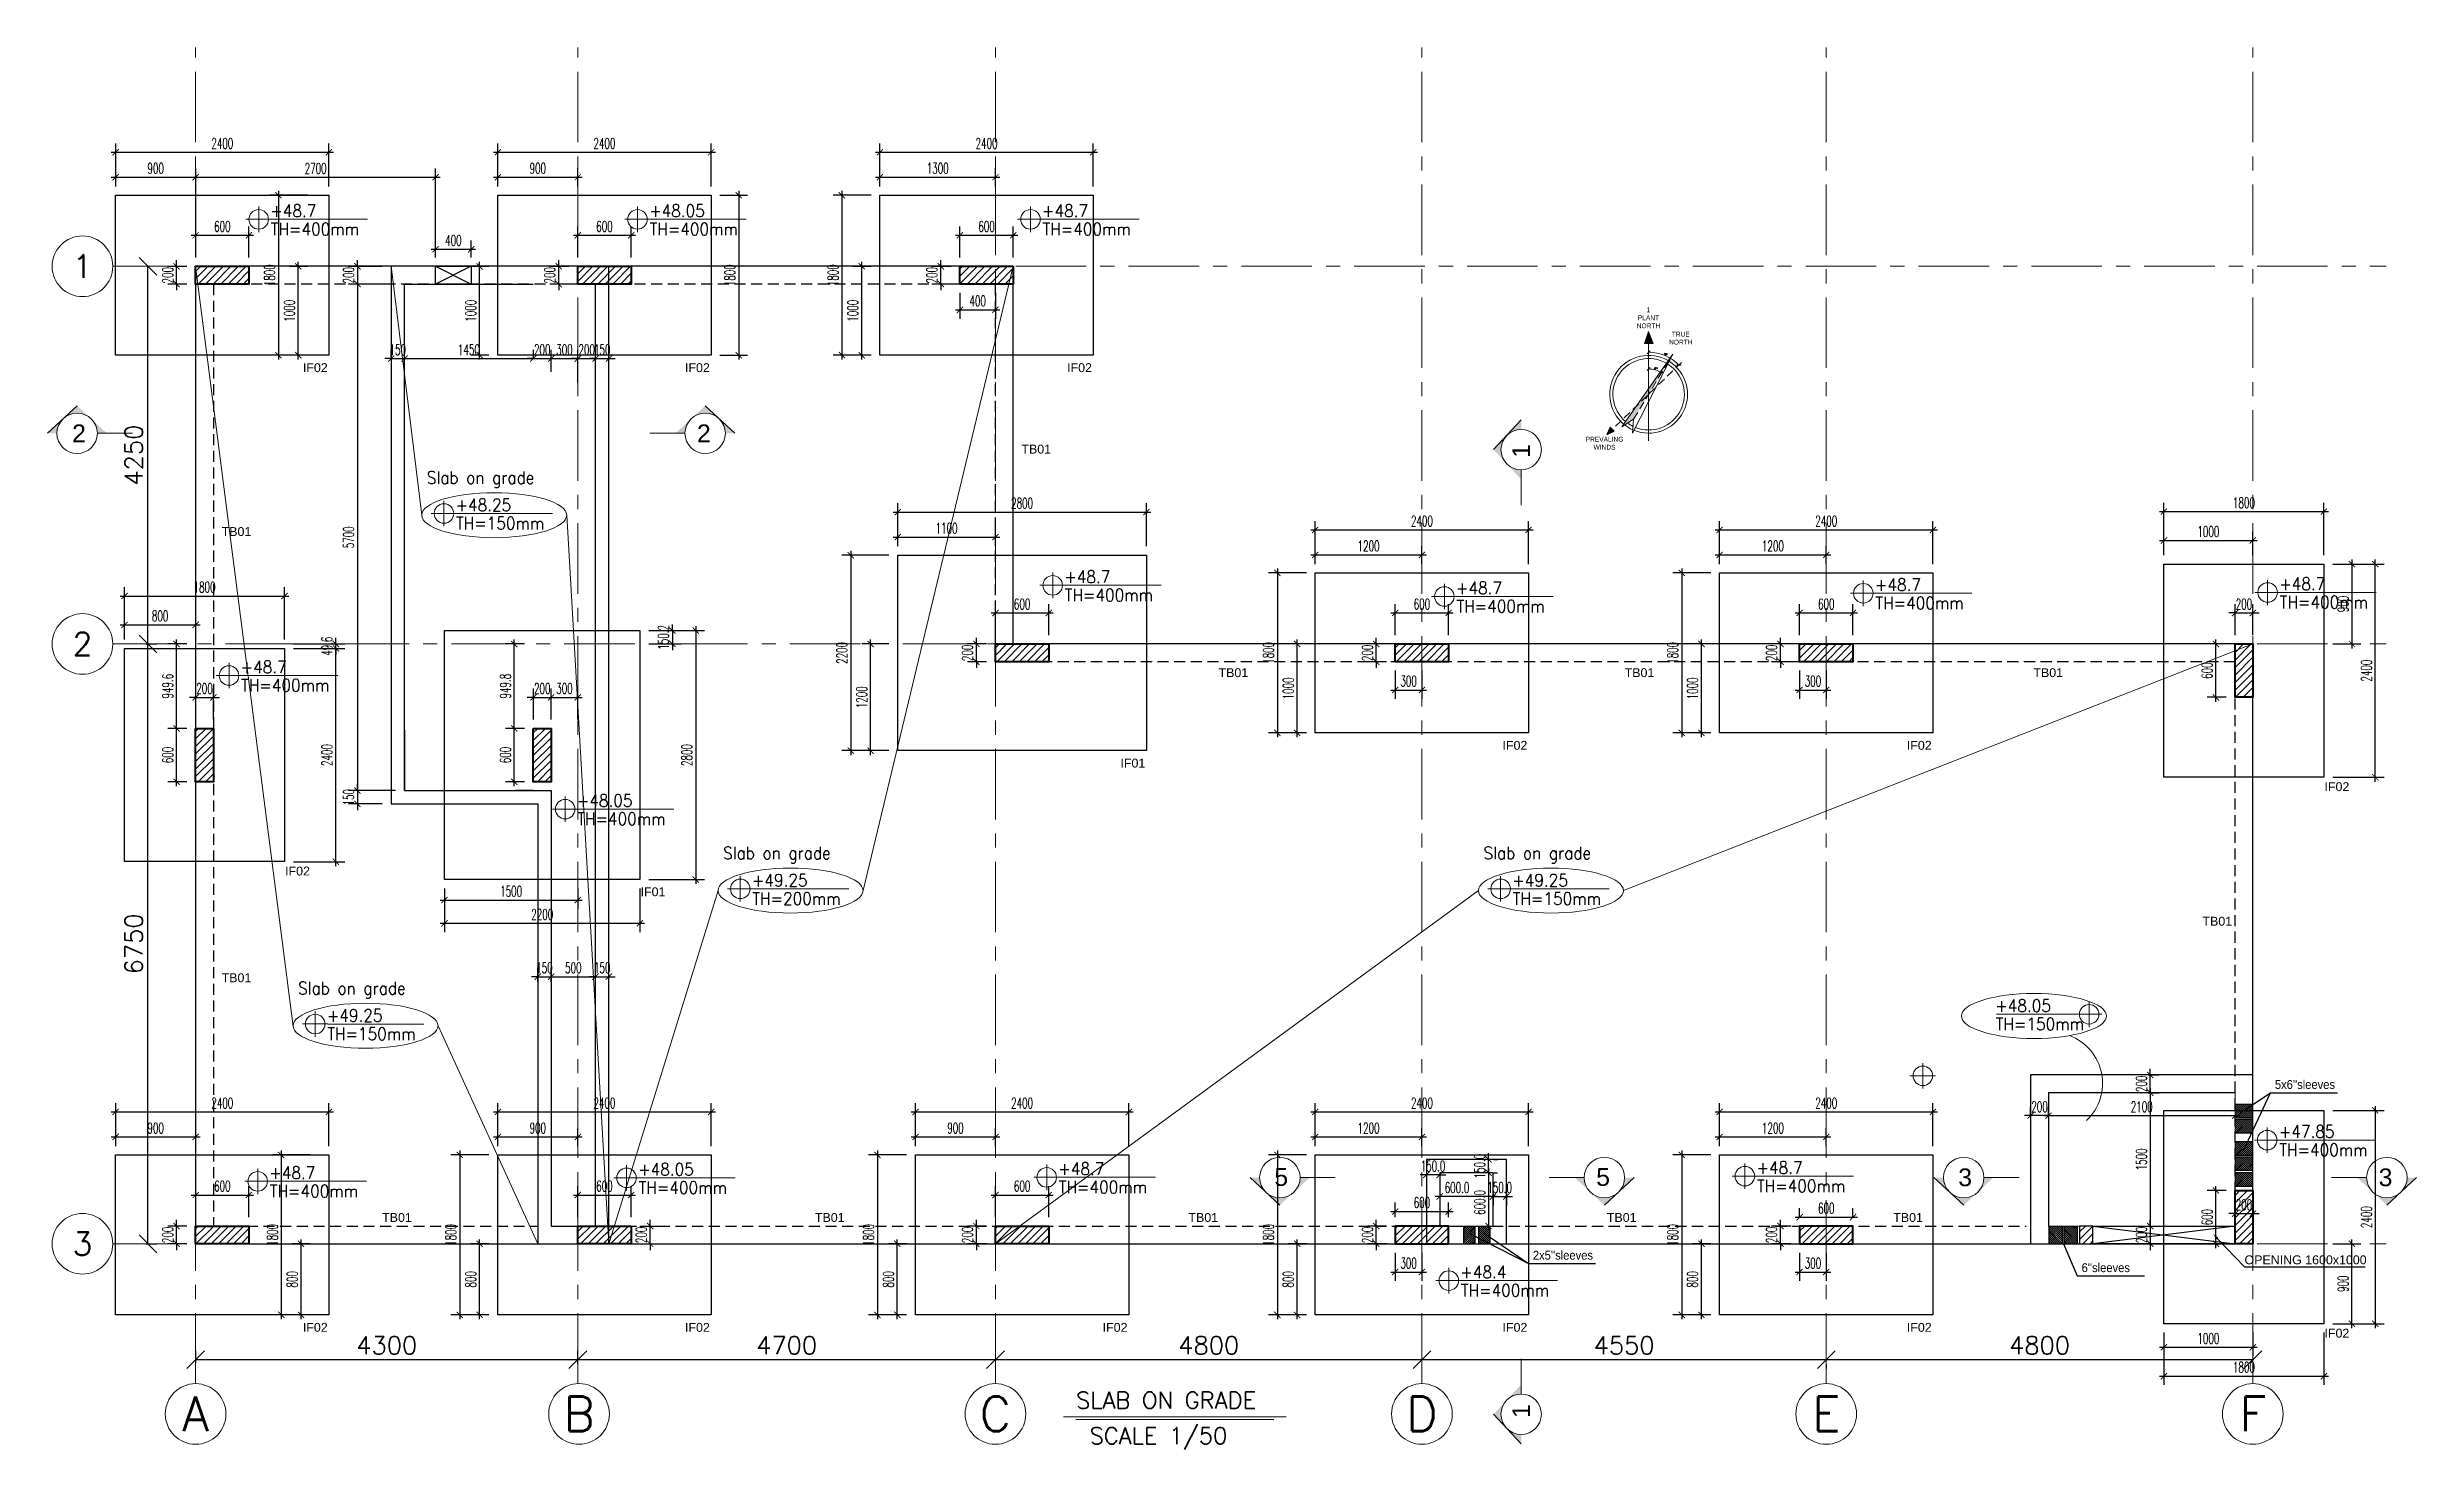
# Model space of a CAD drawing. Extents: x 2556046 to 2673391, y -921360 to -863964.
# Drawn here: x 2557294 to 2583955, y -894908 to -879128 of the extents above; entities that cross this region are included whole.
import ezdxf
from ezdxf import colors
from ezdxf.entities.mleader import LeaderData, LeaderLine
from ezdxf.enums import TextEntityAlignment as Align
from ezdxf.math import Vec2, Vec3

# ---------------------------------------------------------------- set-up
doc = ezdxf.new("R2010")
doc.units = 0
doc.header["$LTSCALE"] = 500
doc.header["$PDMODE"] = 98
doc.header["$PDSIZE"] = -0.01
for name, pattern in [('CACHE', [0.375, 0.25, -0.125]), ('CENTER', [50.8, 31.75, -6.35, 6.35, -6.35]), ('DASHED', [0.75, 0.5, -0.25])]:
    doc.linetypes.add(name, pattern=pattern)
for name, color, linetype in [('10_retini', 7, 'Continuous'), ('hatch', 200, 'Continuous'), ('S-RBAR-HA8', 40, 'Continuous')]:
    doc.layers.add(name, color=color, linetype=linetype)
for name, color, linetype, lineweight in [('A-ANNO', 2, 'Continuous', 18), ('A-FLOR-DIMS', 142, 'Continuous', 13), ('A-GRID', 1, 'CENTER', 9), ('A-GRID-DIMS', 142, 'Continuous', 9), ('A-GRID-IDEN', 10, 'Continuous', 9), ('BA-FONDATIONS', 6, 'Continuous', 30), ('EN05 - Text', 4, 'Continuous', 20), ('goe-ba-coupé', 4, 'Continuous', 40), ('goe-cotes', 115, 'Continuous', 13), ('goe-vu', 31, 'Continuous', 25), ('SYMBOLS', 1, 'Continuous', 13), ('TEXT', 7, 'Continuous', 13)]:
    doc.layers.add(name, color=color, linetype=linetype, lineweight=lineweight)
doc.styles.add('Arial', font='arial.ttf')
doc.styles.add('EG_SIMPLEX', font='SIMPLEX.shx')
doc.styles.add('goe-romans', font='ROMANS.shx', dxfattribs={"width": 0.6})
doc.styles.add('ROMANS', font='romans.shx')
doc.styles.add('SIMPLEX', font='simplex_.ttf')
doc.styles.get("Standard").update_dxf_attribs({"font": 'arial.ttf'})
doc.dimstyles.new('ARK-MM-0100', dxfattribs={"dimtxt": 200, "dimasz": 200, "dimexe": 100, "dimexo": 100, "dimgap": 60, "dimtad": 1, "dimdec": 1, "dimrnd": 0.1, "dimdsep": 46, "dimtxsty": 'EG_SIMPLEX', "dimblk1": 'OBLIQUE', "dimblk2": 'OBLIQUE', "dimsah": 1, "dimcen": 300, "dimclrd": 256, "dimclre": 256, "dimclrt": 2, "dimadec": 0, "dimazin": 0, "dimtfac": 1, "dimtdec": 1, "dimtix": 1, "dimtmove": 2, "dimatfit": 3, "dimldrblk": 'OBLIQUE', "dimfxl": 1, "dimtolj": 1, "dimtzin": 0, "dimarcsym": 0})
doc.dimstyles.new('Copy of ARK-MM-0050', dxfattribs={"dimscale": 0.5, "dimtxt": 100, "dimasz": 200, "dimexe": 100, "dimexo": 100, "dimgap": 50, "dimtad": 1, "dimtoh": 1, "dimdec": 1, "dimrnd": 0.1, "dimdsep": 46, "dimtxsty": 'EG_SIMPLEX', "dimblk1": 'OBLIQUE', "dimblk2": 'OBLIQUE', "dimsah": 1, "dimcen": 300, "dimclrd": 256, "dimclre": 256, "dimclrt": 2, "dimadec": 0, "dimazin": 0, "dimtfac": 1, "dimtdec": 1, "dimtix": 1, "dimtmove": 2, "dimatfit": 3, "dimldrblk": 'OBLIQUE', "dimfxl": 1, "dimtolj": 1, "dimtzin": 0, "dimarcsym": 0})
doc.dimstyles.new('goe-50e', dxfattribs={"dimscale": 10, "dimtxt": 12, "dimasz": 7, "dimexe": 10, "dimexo": 10, "dimgap": 4, "dimtad": 1, "dimdec": 1, "dimdsep": 46, "dimtxsty": 'goe-romans', "dimblk": 'ARCHTICK', "dimcen": 4, "dimdle": 5, "dimclrt": 256, "dimazin": 0, "dimtfac": 1, "dimtdec": 1, "dimtix": 1, "dimtmove": 2, "dimatfit": 3, "dimldrblk": 'ARCHTICK', "dimfxl": 5, "dimtfillclr": 256, "dimtolj": 1, "dimarcsym": 0})
pattern_1 = [(45, (0, 0), (-42.4264069, 42.4264069), [])]

msp = doc.modelspace()

# ---------------------------------------------------------------- texts
at = {"layer": 'EN05 - Text', "color": 4, "linetype": 'Continuous', "lineweight": 0, "ltscale": 100, "style": 'ROMANS'}
for s, p in [('SLAB ON GRADE', (2568871.07, -894446.3)), ('SCALE 1/50', (2569022.03, -894845.87))]:
    msp.add_text(s, height=187.5, dxfattribs=at).set_placement(p)
at = {"layer": 'TEXT', "style": 'ROMANS', "width": 0.9}
for s, p in [('TH=400mm', (2559808.46, -881242.72)), ('+48.7', (2559803.3, -881036.49)), ('TH=400mm', (2564070.77, -881242.72)), ('+48.05', (2564065.6, -881036.49)), ('TH=400mm', (2568492.55, -881242.72)), ('+48.7', (2568487.38, -881036.49)), ('Slab on grade', (2561564.24, -884039.37)), ('+48.25', (2561887.2, -884346.66)), ('TH=150mm', (2561892.37, -884552.89)), ('+48.7', (2568737.64, -885155.22)), ('+48.7', (2577859.82, -885244.72)), ('+48.7', (2582409.76, -885235.15)), ('TH=400mm', (2568742.8, -885361.45)), ('TH=400mm', (2573151.1, -885487.34)), ('+48.7', (2573145.94, -885281.11)), ('TH=400mm', (2577864.98, -885450.95)), ('TH=400mm', (2582414.93, -885441.38)), ('+48.7', (2559469.41, -886170.38)), ('TH=400mm', (2559474.57, -886376.61)), ('+48.05', (2563251.93, -887674)), ('TH=400mm', (2563257.09, -887880.23)), ('Slab on grade', (2564898.92, -888263.86)), ('Slab on grade', (2573455.59, -888263.86)), ('+49.25', (2565221.88, -888571.15)), ('+49.25', (2573778.55, -888571.15)), ('TH=200mm', (2565227.04, -888777.38)), ('TH=150mm', (2573783.72, -888777.38)), ('Slab on grade', (2560116.16, -889785.16)), ('+48.05', (2579213.86, -889982.53)), ('TH=150mm', (2560444.28, -890298.67)), ('+49.25', (2560439.12, -890092.44)), ('TH=150mm', (2579219.02, -890188.76)), ('+47.85', (2582404.74, -891398.43)), ('TH=400mm', (2582409.9, -891604.66)), ('+48.7', (2559792.17, -891862.55)), ('+48.05', (2563942.39, -891823.74)), ('+48.7', (2568670.66, -891817.76)), ('+48.7', (2576527.22, -891804.34)), ('TH=400mm', (2559797.33, -892068.78)), ('TH=400mm', (2563947.55, -892029.97)), ('TH=400mm', (2568675.83, -892023.99)), ('TH=400mm', (2576532.38, -892010.57)), ('+48.4', (2573194.89, -892979.71)), ('TH=400mm', (2573200.05, -893185.94))]:
    msp.add_text(s, height=140, dxfattribs=at).set_placement(p)
at = {"layer": 'TEXT', "color": 7, "style": 'Arial'}
for s, rotation, p in [('2', 360, (2557650.29, -883471.3)), ('1', 90, (2573878.97, -883669.59)), ('1', 90, (2573878.97, -894474.49))]:
    msp.add_text(s, height=200, rotation=rotation, dxfattribs=at).set_placement(p, align=Align.MIDDLE_CENTER)
for s, p in [('2', (2564681.71, -883471.3)), ('5', (2571179.04, -891840.71)), ('5', (2574800.69, -891840.71)), ('3', (2578874.71, -891844.12)), ('3', (2583605.85, -891844.12))]:
    msp.add_text(s, height=200, dxfattribs=at).set_placement(p, align=Align.MIDDLE_CENTER)
at = {"layer": 'TEXT', "style": 'Arial', "width": 0.9}
for s, p in [("5x6''sleeves", (2582360.34, -890849.29)), ("2x5''sleeves", (2574010.42, -892770.67)), ("6''sleeves", (2580185.26, -892910.67))]:
    msp.add_text(s, height=100, rotation=360, dxfattribs=at).set_placement(p)
at = {"layer": 'TEXT', "char_height": 100, "style": 'Arial'}
for s, insert, width, attachment_point in [('IF02', (2560309.11, -882682.17), 2022.5901, 2), ('IF02', (2564609.11, -882682.17), 2022.5901, 2), ('IF02', (2568909.11, -882682.17), 2022.5901, 2), ('TB01', (2568422.09, -883598.45), 2022.5901, 2), ('TB01', (2559422.09, -884526.85), 2022.5901, 2), ('TB01', (2570640.22, -886114.86), 2022.5901, 2), ('TB01', (2575210.15, -886114.86), 2022.5901, 2), ('TB01', (2579809.62, -886114.86), 2022.5901, 2), ('IF02', (2573808.78, -886932.59), 2022.5901, 2), ('IF02', (2578358.45, -886932.59), 2022.5901, 2), ('IF01', (2569509.11, -887132.59), 2022.5901, 2), ('IF02', (2583058.45, -887397.61), 2022.5901, 2), ('IF02', (2560109.11, -888347.19), 2022.5901, 2), ('IF01', (2564109.11, -888580.55), 2022.5901, 2), ('TB01', (2581712.29, -888912.24), 2022.5901, 2), ('TB01', (2559422.09, -889548.07), 2022.5901, 2), ('TB01', (2561228.42, -892246.11), 2022.5901, 2), ('TB01', (2566098.43, -892246.11), 2022.5901, 2), ('TB01', (2570301.65, -892246.11), 2022.5901, 2), ('TB01', (2575010.09, -892246.11), 2022.5901, 2), ('TB01', (2578232.79, -892246.11), 2022.5901, 2), ('\\pxql;OPENING 1600x1000 ', (2584034.2, -892773.2), 2015.5212, 6), ('IF02', (2560309.11, -893482.59), 2022.5901, 2), ('IF02', (2564609.11, -893482.59), 2022.5901, 2), ('IF02', (2569309.11, -893482.59), 2022.5901, 2), ('IF02', (2573808.78, -893482.59), 2022.5901, 2), ('IF02', (2578358.45, -893482.59), 2022.5901, 2), ('IF02', (2583058.45, -893547.61), 2022.5901, 2)]:
    msp.add_mtext(s, dxfattribs=dict(at, insert=insert, width=width, attachment_point=attachment_point))

# ---------------------------------------------------------------- blocks, each defined once
blk = doc.blocks.new('AX-HL')
at = {"color": 1}
blk.add_circle((-0.35, 0), 0.35, dxfattribs=at)
at = {"color": 6, "style": 'SIMPLEX', "width": 0.430328}
blk.add_attdef('N-F', text='', height=0.4, dxfattribs=at).set_placement((-0.6, -0.2), (-0.1, -0.2), align=Align.FIT)
at = {"color": 6, "style": 'SIMPLEX'}
blk.add_attdef('N', text='', height=0.4, dxfattribs=at).set_placement((-0.35, 0), align=Align.MIDDLE)
blk = doc.blocks.new('QUOTA')
at = {"layer": 'SYMBOLS'}
for p, q in [((270057, 155400), (270057, 154990)), ((270263, 155196), (269852, 155196))]:
    blk.add_line(p, q, dxfattribs=at)
blk.add_circle((270057, 155195), 157, dxfattribs=at)
blk = doc.blocks.new('_Oblique')
at = {"color": 0, "linetype": 'ByBlock', "lineweight": -2}
blk.add_line((-0.5, -0.5), (0.5, 0.5), dxfattribs=at)
blk = doc.blocks.new('*D50')
at = {"layer": 'A-GRID-DIMS', "lineweight": -2, "transparency": 16777216}
for p, q in [((2558404, -885842), (2558526, -885842)), ((2558426, -892592), (2558426, -885842)), ((2558404, -892592), (2558526, -892592))]:
    blk.add_line(p, q, dxfattribs=at)
at = {"layer": 'Defpoints', "color": 0, "transparency": 16777216}
for p in [(2558304, -885842), (2558426, -885842), (2558304, -892592)]:
    blk.add_point(p, dxfattribs=at)
at = {"layer": 'A-GRID-DIMS', "lineweight": -2, "transparency": 16777216, "xscale": 200, "yscale": 200, "zscale": 200}
for p, rotation in [((2558426, -885842), 90), ((2558426, -892592), 270)]:
    blk.add_blockref('_Oblique', p, dxfattribs=dict(at, rotation=rotation))
at = {"layer": 'A-GRID-DIMS', "color": 2, "transparency": 16777216, "insert": (2558266, -889217), "char_height": 200, "attachment_point": 5, "rotation": 90, "style": 'EG_SIMPLEX'}
blk.add_mtext('\\A1;6750', dxfattribs=at)
blk = doc.blocks.new('*D51')
at = {"layer": 'A-GRID-DIMS', "lineweight": -2, "transparency": 16777216}
for p, q in [((2558426, -885842), (2558426, -881592)), ((2558404, -885842), (2558526, -885842))]:
    blk.add_line(p, q, dxfattribs=at)
at = {"layer": 'Defpoints', "color": 0, "transparency": 16777216}
for p in [(2558426, -881592), (2558426, -881592), (2558304, -885842)]:
    blk.add_point(p, dxfattribs=at)
at = {"layer": 'A-GRID-DIMS', "lineweight": -2, "transparency": 16777216, "xscale": 200, "yscale": 200, "zscale": 200}
for p, rotation in [((2558426, -881592), 90), ((2558426, -885842), 270)]:
    blk.add_blockref('_Oblique', p, dxfattribs=dict(at, rotation=rotation))
at = {"layer": 'A-GRID-DIMS', "color": 2, "transparency": 16777216, "insert": (2558266, -883717), "char_height": 200, "attachment_point": 5, "rotation": 90, "style": 'EG_SIMPLEX'}
blk.add_mtext('\\A1;4250', dxfattribs=at)
blk = doc.blocks.new('*D52')
at = {"layer": 'A-GRID-DIMS', "lineweight": -2, "transparency": 16777216}
for p, q in [((2558963, -893938), (2558963, -893795)), ((2558963, -893895), (2563263, -893895)), ((2563263, -893938), (2563263, -893795))]:
    blk.add_line(p, q, dxfattribs=at)
at = {"layer": 'Defpoints', "color": 0, "transparency": 16777216}
for p in [(2563263, -893895), (2558963, -894038), (2563263, -894038)]:
    blk.add_point(p, dxfattribs=at)
at = {"layer": 'A-GRID-DIMS', "lineweight": -2, "transparency": 16777216, "xscale": 200, "yscale": 200, "zscale": 200, "rotation": 180}
blk.add_blockref('_Oblique', (2558963, -893895), dxfattribs=at)
at = {"layer": 'A-GRID-DIMS', "lineweight": -2, "transparency": 16777216, "xscale": 200, "yscale": 200, "zscale": 200}
blk.add_blockref('_Oblique', (2563263, -893895), dxfattribs=at)
at = {"layer": 'A-GRID-DIMS', "color": 2, "transparency": 16777216, "insert": (2561113, -893735), "char_height": 200, "attachment_point": 5, "style": 'EG_SIMPLEX'}
blk.add_mtext('\\A1;4300', dxfattribs=at)
blk = doc.blocks.new('*D53')
at = {"layer": 'A-GRID-DIMS', "lineweight": -2, "transparency": 16777216}
for p, q in [((2563263, -893938), (2563263, -893795)), ((2563263, -893895), (2567963, -893895)), ((2567963, -893796), (2567963, -893795))]:
    blk.add_line(p, q, dxfattribs=at)
at = {"layer": 'Defpoints', "color": 0, "transparency": 16777216}
for p in [(2567963, -893895), (2567963, -893896), (2563263, -894038)]:
    blk.add_point(p, dxfattribs=at)
at = {"layer": 'A-GRID-DIMS', "lineweight": -2, "transparency": 16777216, "xscale": 200, "yscale": 200, "zscale": 200, "rotation": 180}
blk.add_blockref('_Oblique', (2563263, -893895), dxfattribs=at)
at = {"layer": 'A-GRID-DIMS', "lineweight": -2, "transparency": 16777216, "xscale": 200, "yscale": 200, "zscale": 200}
blk.add_blockref('_Oblique', (2567963, -893895), dxfattribs=at)
at = {"layer": 'A-GRID-DIMS', "color": 2, "transparency": 16777216, "insert": (2565613, -893735), "char_height": 200, "attachment_point": 5, "style": 'EG_SIMPLEX'}
blk.add_mtext('\\A1;4700', dxfattribs=at)
blk = doc.blocks.new('*D54')
at = {"layer": 'A-GRID-DIMS', "lineweight": -2, "transparency": 16777216}
for p, q in [((2567963, -893796), (2567963, -893795)), ((2567963, -893895), (2572762, -893895)), ((2572762, -893796), (2572762, -893795))]:
    blk.add_line(p, q, dxfattribs=at)
at = {"layer": 'Defpoints', "color": 0, "transparency": 16777216}
for p in [(2567963, -893896), (2572762, -893895), (2572762, -893896)]:
    blk.add_point(p, dxfattribs=at)
at = {"layer": 'A-GRID-DIMS', "lineweight": -2, "transparency": 16777216, "xscale": 200, "yscale": 200, "zscale": 200, "rotation": 180}
blk.add_blockref('_Oblique', (2567963, -893895), dxfattribs=at)
at = {"layer": 'A-GRID-DIMS', "lineweight": -2, "transparency": 16777216, "xscale": 200, "yscale": 200, "zscale": 200}
blk.add_blockref('_Oblique', (2572762, -893895), dxfattribs=at)
at = {"layer": 'A-GRID-DIMS', "color": 2, "transparency": 16777216, "insert": (2570363, -893735), "char_height": 200, "attachment_point": 5, "style": 'EG_SIMPLEX'}
blk.add_mtext('\\A1;4800', dxfattribs=at)
blk = doc.blocks.new('*D55')
at = {"layer": 'A-GRID-DIMS', "lineweight": -2, "transparency": 16777216}
for p, q in [((2572762, -893796), (2572762, -893795)), ((2572762, -893895), (2577312, -893895)), ((2577312, -893951), (2577312, -893995))]:
    blk.add_line(p, q, dxfattribs=at)
at = {"layer": 'Defpoints', "color": 0, "transparency": 16777216}
for p in [(2572762, -893896), (2577312, -893851), (2577312, -893895)]:
    blk.add_point(p, dxfattribs=at)
at = {"layer": 'A-GRID-DIMS', "lineweight": -2, "transparency": 16777216, "xscale": 200, "yscale": 200, "zscale": 200, "rotation": 180}
blk.add_blockref('_Oblique', (2572762, -893895), dxfattribs=at)
at = {"layer": 'A-GRID-DIMS', "lineweight": -2, "transparency": 16777216, "xscale": 200, "yscale": 200, "zscale": 200}
blk.add_blockref('_Oblique', (2577312, -893895), dxfattribs=at)
at = {"layer": 'A-GRID-DIMS', "color": 2, "transparency": 16777216, "insert": (2575037, -893735), "char_height": 200, "attachment_point": 5, "style": 'EG_SIMPLEX'}
blk.add_mtext('\\A1;4550', dxfattribs=at)
blk = doc.blocks.new('*D56')
at = {"layer": 'A-GRID-DIMS', "lineweight": -2, "transparency": 16777216}
for p, q in [((2577312, -893895), (2582112, -893895)), ((2577312, -893951), (2577312, -893995)), ((2582112, -893951), (2582112, -893995))]:
    blk.add_line(p, q, dxfattribs=at)
at = {"layer": 'Defpoints', "color": 0, "transparency": 16777216}
for p in [(2577312, -893851), (2582112, -893851), (2582112, -893895)]:
    blk.add_point(p, dxfattribs=at)
at = {"layer": 'A-GRID-DIMS', "lineweight": -2, "transparency": 16777216, "xscale": 200, "yscale": 200, "zscale": 200, "rotation": 180}
blk.add_blockref('_Oblique', (2577312, -893895), dxfattribs=at)
at = {"layer": 'A-GRID-DIMS', "lineweight": -2, "transparency": 16777216, "xscale": 200, "yscale": 200, "zscale": 200}
blk.add_blockref('_Oblique', (2582112, -893895), dxfattribs=at)
at = {"layer": 'A-GRID-DIMS', "color": 2, "transparency": 16777216, "insert": (2579712, -893735), "char_height": 200, "attachment_point": 5, "style": 'EG_SIMPLEX'}
blk.add_mtext('\\A1;4800', dxfattribs=at)
blk = doc.blocks.new('_ArchTick')
at = {"color": 0, "linetype": 'ByBlock', "const_width": 0.15}
blk.add_lwpolyline([(-0.5, -0.5), (0.5, 0.5)], dxfattribs=at)
blk = doc.blocks.new('*D57')
at = {"layer": 'Defpoints', "color": 0, "transparency": 16777216}
for p in [(2559563, -881243), (2558963, -881592), (2559563, -881592)]:
    blk.add_point(p, dxfattribs=at)
at = {"layer": 'goe-cotes', "color": 0, "lineweight": -2, "transparency": 16777216}
for p, q in [((2558913, -881243), (2559613, -881243)), ((2558963, -881492), (2558963, -881143)), ((2559563, -881492), (2559563, -881143))]:
    blk.add_line(p, q, dxfattribs=at)
at = {"layer": 'goe-cotes', "color": 0, "lineweight": -2, "transparency": 16777216, "xscale": 70, "yscale": 70, "zscale": 70, "rotation": 180}
blk.add_blockref('_ArchTick', (2558963, -881243), dxfattribs=at)
at = {"layer": 'goe-cotes', "color": 0, "lineweight": -2, "transparency": 16777216, "xscale": 70, "yscale": 70, "zscale": 70}
blk.add_blockref('_ArchTick', (2559563, -881243), dxfattribs=at)
at = {"layer": 'goe-cotes', "transparency": 16777216, "insert": (2559263, -881143), "char_height": 120, "attachment_point": 5, "style": 'goe-romans'}
blk.add_mtext('\\A1;600', dxfattribs=at)
blk = doc.blocks.new('*D58')
at = {"layer": 'Defpoints', "color": 0, "transparency": 16777216}
for p in [(2558748, -881592), (2558963, -881592), (2558963, -881792)]:
    blk.add_point(p, dxfattribs=at)
at = {"layer": 'goe-cotes', "color": 0, "lineweight": -2, "transparency": 16777216}
for p, q in [((2558863, -881592), (2558648, -881592)), ((2558748, -881592), (2558748, -881522)), ((2558748, -881792), (2558748, -881592)), ((2558863, -881792), (2558648, -881792)), ((2558748, -881792), (2558748, -881862))]:
    blk.add_line(p, q, dxfattribs=at)
at = {"layer": 'goe-cotes', "color": 0, "lineweight": -2, "transparency": 16777216, "xscale": 70, "yscale": 70, "zscale": 70}
for p, rotation in [((2558748, -881592), 270), ((2558748, -881792), 90)]:
    blk.add_blockref('_ArchTick', p, dxfattribs=dict(at, rotation=rotation))
at = {"layer": 'goe-cotes', "transparency": 16777216, "insert": (2558648, -881692), "char_height": 120, "attachment_point": 5, "rotation": 90, "style": 'goe-romans'}
blk.add_mtext('\\A1;200', dxfattribs=at)
blk = doc.blocks.new('*D59')
at = {"layer": 'Defpoints', "color": 0, "transparency": 16777216}
for p in [(2563863, -881243), (2563263, -881592), (2563863, -881592)]:
    blk.add_point(p, dxfattribs=at)
at = {"layer": 'goe-cotes', "color": 0, "lineweight": -2, "transparency": 16777216}
for p, q in [((2563213, -881243), (2563913, -881243)), ((2563263, -881492), (2563263, -881143)), ((2563863, -881492), (2563863, -881143))]:
    blk.add_line(p, q, dxfattribs=at)
at = {"layer": 'goe-cotes', "color": 0, "lineweight": -2, "transparency": 16777216, "xscale": 70, "yscale": 70, "zscale": 70, "rotation": 180}
blk.add_blockref('_ArchTick', (2563263, -881243), dxfattribs=at)
at = {"layer": 'goe-cotes', "color": 0, "lineweight": -2, "transparency": 16777216, "xscale": 70, "yscale": 70, "zscale": 70}
blk.add_blockref('_ArchTick', (2563863, -881243), dxfattribs=at)
at = {"layer": 'goe-cotes', "transparency": 16777216, "insert": (2563563, -881143), "char_height": 120, "attachment_point": 5, "style": 'goe-romans'}
blk.add_mtext('\\A1;600', dxfattribs=at)
blk = doc.blocks.new('*D60')
at = {"layer": 'Defpoints', "color": 0, "transparency": 16777216}
for p in [(2563048, -881592), (2563263, -881592), (2563263, -881792)]:
    blk.add_point(p, dxfattribs=at)
at = {"layer": 'goe-cotes', "color": 0, "lineweight": -2, "transparency": 16777216}
for p, q in [((2563163, -881592), (2562948, -881592)), ((2563048, -881592), (2563048, -881522)), ((2563048, -881792), (2563048, -881592)), ((2563163, -881792), (2562948, -881792)), ((2563048, -881792), (2563048, -881862))]:
    blk.add_line(p, q, dxfattribs=at)
at = {"layer": 'goe-cotes', "color": 0, "lineweight": -2, "transparency": 16777216, "xscale": 70, "yscale": 70, "zscale": 70}
for p, rotation in [((2563048, -881592), 270), ((2563048, -881792), 90)]:
    blk.add_blockref('_ArchTick', p, dxfattribs=dict(at, rotation=rotation))
at = {"layer": 'goe-cotes', "transparency": 16777216, "insert": (2562948, -881692), "char_height": 120, "attachment_point": 5, "rotation": 90, "style": 'goe-romans'}
blk.add_mtext('\\A1;200', dxfattribs=at)
blk = doc.blocks.new('*D61')
at = {"layer": 'Defpoints', "color": 0, "transparency": 16777216}
for p in [(2568163, -881243), (2567563, -881592), (2568163, -881592)]:
    blk.add_point(p, dxfattribs=at)
at = {"layer": 'goe-cotes', "color": 0, "lineweight": -2, "transparency": 16777216}
for p, q in [((2567513, -881243), (2568213, -881243)), ((2567563, -881492), (2567563, -881143)), ((2568163, -881492), (2568163, -881143))]:
    blk.add_line(p, q, dxfattribs=at)
at = {"layer": 'goe-cotes', "color": 0, "lineweight": -2, "transparency": 16777216, "xscale": 70, "yscale": 70, "zscale": 70, "rotation": 180}
blk.add_blockref('_ArchTick', (2567563, -881243), dxfattribs=at)
at = {"layer": 'goe-cotes', "color": 0, "lineweight": -2, "transparency": 16777216, "xscale": 70, "yscale": 70, "zscale": 70}
blk.add_blockref('_ArchTick', (2568163, -881243), dxfattribs=at)
at = {"layer": 'goe-cotes', "transparency": 16777216, "insert": (2567863, -881143), "char_height": 120, "attachment_point": 5, "style": 'goe-romans'}
blk.add_mtext('\\A1;600', dxfattribs=at)
blk = doc.blocks.new('*D62')
at = {"layer": 'Defpoints', "color": 0, "transparency": 16777216}
for p in [(2567348, -881592), (2567563, -881592), (2567563, -881792)]:
    blk.add_point(p, dxfattribs=at)
at = {"layer": 'goe-cotes', "color": 0, "lineweight": -2, "transparency": 16777216}
for p, q in [((2567463, -881592), (2567248, -881592)), ((2567348, -881592), (2567348, -881522)), ((2567348, -881792), (2567348, -881592)), ((2567463, -881792), (2567248, -881792)), ((2567348, -881792), (2567348, -881862))]:
    blk.add_line(p, q, dxfattribs=at)
at = {"layer": 'goe-cotes', "color": 0, "lineweight": -2, "transparency": 16777216, "xscale": 70, "yscale": 70, "zscale": 70}
for p, rotation in [((2567348, -881592), 270), ((2567348, -881792), 90)]:
    blk.add_blockref('_ArchTick', p, dxfattribs=dict(at, rotation=rotation))
at = {"layer": 'goe-cotes', "transparency": 16777216, "insert": (2567248, -881692), "char_height": 120, "attachment_point": 5, "rotation": 90, "style": 'goe-romans'}
blk.add_mtext('\\A1;200', dxfattribs=at)
blk = doc.blocks.new('*D63')
at = {"layer": 'Defpoints', "color": 0, "transparency": 16777216}
for p in [(2567563, -881792), (2567963, -881792), (2567963, -882081)]:
    blk.add_point(p, dxfattribs=at)
at = {"layer": 'goe-cotes', "color": 0, "lineweight": -2, "transparency": 16777216}
for p, q in [((2567563, -881892), (2567563, -882181)), ((2567963, -881892), (2567963, -882181)), ((2567513, -882081), (2568013, -882081))]:
    blk.add_line(p, q, dxfattribs=at)
at = {"layer": 'goe-cotes', "color": 0, "lineweight": -2, "transparency": 16777216, "xscale": 70, "yscale": 70, "zscale": 70, "rotation": 180}
blk.add_blockref('_ArchTick', (2567563, -882081), dxfattribs=at)
at = {"layer": 'goe-cotes', "color": 0, "lineweight": -2, "transparency": 16777216, "xscale": 70, "yscale": 70, "zscale": 70}
blk.add_blockref('_ArchTick', (2567963, -882081), dxfattribs=at)
at = {"layer": 'goe-cotes', "transparency": 16777216, "insert": (2567763, -881981), "char_height": 120, "attachment_point": 5, "style": 'goe-romans'}
blk.add_mtext('\\A1;400', dxfattribs=at)
blk = doc.blocks.new('*D64')
at = {"layer": 'Defpoints', "color": 0, "transparency": 16777216}
for p in [(2568563, -885493), (2567963, -885842), (2568563, -885842)]:
    blk.add_point(p, dxfattribs=at)
at = {"layer": 'goe-cotes', "color": 0, "lineweight": -2, "transparency": 16777216}
for p, q in [((2567963, -885742), (2567963, -885393)), ((2568563, -885742), (2568563, -885393)), ((2567913, -885493), (2568613, -885493))]:
    blk.add_line(p, q, dxfattribs=at)
at = {"layer": 'goe-cotes', "color": 0, "lineweight": -2, "transparency": 16777216, "xscale": 70, "yscale": 70, "zscale": 70, "rotation": 180}
blk.add_blockref('_ArchTick', (2567963, -885493), dxfattribs=at)
at = {"layer": 'goe-cotes', "color": 0, "lineweight": -2, "transparency": 16777216, "xscale": 70, "yscale": 70, "zscale": 70}
blk.add_blockref('_ArchTick', (2568563, -885493), dxfattribs=at)
at = {"layer": 'goe-cotes', "transparency": 16777216, "insert": (2568263, -885393), "char_height": 120, "attachment_point": 5, "style": 'goe-romans'}
blk.add_mtext('\\A1;600', dxfattribs=at)
blk = doc.blocks.new('*D65')
at = {"layer": 'Defpoints', "color": 0, "transparency": 16777216}
for p in [(2567748, -885842), (2567963, -885842), (2567963, -886042)]:
    blk.add_point(p, dxfattribs=at)
at = {"layer": 'goe-cotes', "color": 0, "lineweight": -2, "transparency": 16777216}
for p, q in [((2567863, -885842), (2567648, -885842)), ((2567748, -885842), (2567748, -885772)), ((2567748, -886042), (2567748, -885842)), ((2567863, -886042), (2567648, -886042)), ((2567748, -886042), (2567748, -886112))]:
    blk.add_line(p, q, dxfattribs=at)
at = {"layer": 'goe-cotes', "color": 0, "lineweight": -2, "transparency": 16777216, "xscale": 70, "yscale": 70, "zscale": 70}
for p, rotation in [((2567748, -885842), 270), ((2567748, -886042), 90)]:
    blk.add_blockref('_ArchTick', p, dxfattribs=dict(at, rotation=rotation))
at = {"layer": 'goe-cotes', "transparency": 16777216, "insert": (2567648, -885942), "char_height": 120, "attachment_point": 5, "rotation": 90, "style": 'goe-romans'}
blk.add_mtext('\\A1;200', dxfattribs=at)
blk = doc.blocks.new('*D66')
at = {"layer": 'Defpoints', "color": 0, "transparency": 16777216}
for p in [(2573062, -885493), (2572462, -885842), (2573062, -885842)]:
    blk.add_point(p, dxfattribs=at)
at = {"layer": 'goe-cotes', "color": 0, "lineweight": -2, "transparency": 16777216}
for p, q in [((2572462, -885742), (2572462, -885393)), ((2573062, -885742), (2573062, -885393)), ((2572412, -885493), (2573112, -885493))]:
    blk.add_line(p, q, dxfattribs=at)
at = {"layer": 'goe-cotes', "color": 0, "lineweight": -2, "transparency": 16777216, "xscale": 70, "yscale": 70, "zscale": 70, "rotation": 180}
blk.add_blockref('_ArchTick', (2572462, -885493), dxfattribs=at)
at = {"layer": 'goe-cotes', "color": 0, "lineweight": -2, "transparency": 16777216, "xscale": 70, "yscale": 70, "zscale": 70}
blk.add_blockref('_ArchTick', (2573062, -885493), dxfattribs=at)
at = {"layer": 'goe-cotes', "transparency": 16777216, "insert": (2572762, -885393), "char_height": 120, "attachment_point": 5, "style": 'goe-romans'}
blk.add_mtext('\\A1;600', dxfattribs=at)
blk = doc.blocks.new('*D67')
at = {"layer": 'Defpoints', "color": 0, "transparency": 16777216}
for p in [(2572248, -885842), (2572462, -885842), (2572462, -886042)]:
    blk.add_point(p, dxfattribs=at)
at = {"layer": 'goe-cotes', "color": 0, "lineweight": -2, "transparency": 16777216}
for p, q in [((2572362, -885842), (2572148, -885842)), ((2572248, -885842), (2572248, -885772)), ((2572248, -886042), (2572248, -885842)), ((2572362, -886042), (2572148, -886042)), ((2572248, -886042), (2572248, -886112))]:
    blk.add_line(p, q, dxfattribs=at)
at = {"layer": 'goe-cotes', "color": 0, "lineweight": -2, "transparency": 16777216, "xscale": 70, "yscale": 70, "zscale": 70}
for p, rotation in [((2572248, -885842), 270), ((2572248, -886042), 90)]:
    blk.add_blockref('_ArchTick', p, dxfattribs=dict(at, rotation=rotation))
at = {"layer": 'goe-cotes', "transparency": 16777216, "insert": (2572148, -885942), "char_height": 120, "attachment_point": 5, "rotation": 90, "style": 'goe-romans'}
blk.add_mtext('\\A1;200', dxfattribs=at)
blk = doc.blocks.new('*D68')
at = {"layer": 'Defpoints', "color": 0, "transparency": 16777216}
for p in [(2572462, -886042), (2572762, -886042), (2572762, -886360)]:
    blk.add_point(p, dxfattribs=at)
at = {"layer": 'goe-cotes', "color": 0, "lineweight": -2, "transparency": 16777216}
for p, q in [((2572462, -886142), (2572462, -886460)), ((2572762, -886142), (2572762, -886460)), ((2572412, -886360), (2572812, -886360))]:
    blk.add_line(p, q, dxfattribs=at)
at = {"layer": 'goe-cotes', "color": 0, "lineweight": -2, "transparency": 16777216, "xscale": 70, "yscale": 70, "zscale": 70, "rotation": 180}
blk.add_blockref('_ArchTick', (2572462, -886360), dxfattribs=at)
at = {"layer": 'goe-cotes', "color": 0, "lineweight": -2, "transparency": 16777216, "xscale": 70, "yscale": 70, "zscale": 70}
blk.add_blockref('_ArchTick', (2572762, -886360), dxfattribs=at)
at = {"layer": 'goe-cotes', "transparency": 16777216, "insert": (2572612, -886260), "char_height": 120, "attachment_point": 5, "style": 'goe-romans'}
blk.add_mtext('\\A1;300', dxfattribs=at)
blk = doc.blocks.new('*D69')
at = {"layer": 'Defpoints', "color": 0, "transparency": 16777216}
for p in [(2577612, -885493), (2577012, -885842), (2577612, -885842)]:
    blk.add_point(p, dxfattribs=at)
at = {"layer": 'goe-cotes', "color": 0, "lineweight": -2, "transparency": 16777216}
for p, q in [((2577012, -885742), (2577012, -885393)), ((2577612, -885742), (2577612, -885393)), ((2576962, -885493), (2577662, -885493))]:
    blk.add_line(p, q, dxfattribs=at)
at = {"layer": 'goe-cotes', "color": 0, "lineweight": -2, "transparency": 16777216, "xscale": 70, "yscale": 70, "zscale": 70, "rotation": 180}
blk.add_blockref('_ArchTick', (2577012, -885493), dxfattribs=at)
at = {"layer": 'goe-cotes', "color": 0, "lineweight": -2, "transparency": 16777216, "xscale": 70, "yscale": 70, "zscale": 70}
blk.add_blockref('_ArchTick', (2577612, -885493), dxfattribs=at)
at = {"layer": 'goe-cotes', "transparency": 16777216, "insert": (2577312, -885393), "char_height": 120, "attachment_point": 5, "style": 'goe-romans'}
blk.add_mtext('\\A1;600', dxfattribs=at)
blk = doc.blocks.new('*D70')
at = {"layer": 'Defpoints', "color": 0, "transparency": 16777216}
for p in [(2576797, -885842), (2577012, -885842), (2577012, -886042)]:
    blk.add_point(p, dxfattribs=at)
at = {"layer": 'goe-cotes', "color": 0, "lineweight": -2, "transparency": 16777216}
for p, q in [((2576912, -885842), (2576697, -885842)), ((2576797, -885842), (2576797, -885772)), ((2576797, -886042), (2576797, -885842)), ((2576912, -886042), (2576697, -886042)), ((2576797, -886042), (2576797, -886112))]:
    blk.add_line(p, q, dxfattribs=at)
at = {"layer": 'goe-cotes', "color": 0, "lineweight": -2, "transparency": 16777216, "xscale": 70, "yscale": 70, "zscale": 70}
for p, rotation in [((2576797, -885842), 270), ((2576797, -886042), 90)]:
    blk.add_blockref('_ArchTick', p, dxfattribs=dict(at, rotation=rotation))
at = {"layer": 'goe-cotes', "transparency": 16777216, "insert": (2576697, -885942), "char_height": 120, "attachment_point": 5, "rotation": 90, "style": 'goe-romans'}
blk.add_mtext('\\A1;200', dxfattribs=at)
blk = doc.blocks.new('*D71')
at = {"layer": 'Defpoints', "color": 0, "transparency": 16777216}
for p in [(2577012, -886042), (2577312, -886042), (2577312, -886360)]:
    blk.add_point(p, dxfattribs=at)
at = {"layer": 'goe-cotes', "color": 0, "lineweight": -2, "transparency": 16777216}
for p, q in [((2577012, -886142), (2577012, -886460)), ((2577312, -886142), (2577312, -886460)), ((2576962, -886360), (2577362, -886360))]:
    blk.add_line(p, q, dxfattribs=at)
at = {"layer": 'goe-cotes', "color": 0, "lineweight": -2, "transparency": 16777216, "xscale": 70, "yscale": 70, "zscale": 70, "rotation": 180}
blk.add_blockref('_ArchTick', (2577012, -886360), dxfattribs=at)
at = {"layer": 'goe-cotes', "color": 0, "lineweight": -2, "transparency": 16777216, "xscale": 70, "yscale": 70, "zscale": 70}
blk.add_blockref('_ArchTick', (2577312, -886360), dxfattribs=at)
at = {"layer": 'goe-cotes', "transparency": 16777216, "insert": (2577162, -886260), "char_height": 120, "attachment_point": 5, "style": 'goe-romans'}
blk.add_mtext('\\A1;300', dxfattribs=at)
blk = doc.blocks.new('*D72')
at = {"layer": 'Defpoints', "color": 0, "transparency": 16777216}
for p in [(2582112, -885493), (2581912, -885842), (2582112, -885842)]:
    blk.add_point(p, dxfattribs=at)
at = {"layer": 'goe-cotes', "color": 0, "lineweight": -2, "transparency": 16777216}
for p, q in [((2581912, -885742), (2581912, -885393)), ((2582112, -885742), (2582112, -885393)), ((2581912, -885493), (2581842, -885493)), ((2581912, -885493), (2582112, -885493)), ((2582112, -885493), (2582182, -885493))]:
    blk.add_line(p, q, dxfattribs=at)
at = {"layer": 'goe-cotes', "color": 0, "lineweight": -2, "transparency": 16777216, "xscale": 70, "yscale": 70, "zscale": 70}
blk.add_blockref('_ArchTick', (2581912, -885493), dxfattribs=at)
at = {"layer": 'goe-cotes', "color": 0, "lineweight": -2, "transparency": 16777216, "xscale": 70, "yscale": 70, "zscale": 70, "rotation": 180}
blk.add_blockref('_ArchTick', (2582112, -885493), dxfattribs=at)
at = {"layer": 'goe-cotes', "transparency": 16777216, "insert": (2582012, -885393), "char_height": 120, "attachment_point": 5, "style": 'goe-romans'}
blk.add_mtext('\\A1;200', dxfattribs=at)
blk = doc.blocks.new('*D73')
at = {"layer": 'Defpoints', "color": 0, "transparency": 16777216}
for p in [(2581697, -885842), (2581912, -885842), (2581912, -886442)]:
    blk.add_point(p, dxfattribs=at)
at = {"layer": 'goe-cotes', "color": 0, "lineweight": -2, "transparency": 16777216}
for p, q in [((2581812, -885842), (2581597, -885842)), ((2581697, -886492), (2581697, -885792)), ((2581812, -886442), (2581597, -886442))]:
    blk.add_line(p, q, dxfattribs=at)
at = {"layer": 'goe-cotes', "color": 0, "lineweight": -2, "transparency": 16777216, "xscale": 70, "yscale": 70, "zscale": 70}
for p, rotation in [((2581697, -885842), 90), ((2581697, -886442), 270)]:
    blk.add_blockref('_ArchTick', p, dxfattribs=dict(at, rotation=rotation))
at = {"layer": 'goe-cotes', "transparency": 16777216, "insert": (2581597, -886142), "char_height": 120, "attachment_point": 5, "rotation": 90, "style": 'goe-romans'}
blk.add_mtext('\\A1;600', dxfattribs=at)
blk = doc.blocks.new('*D74')
at = {"layer": 'Defpoints', "color": 0, "transparency": 16777216}
for p in [(2581697, -891992), (2581912, -891992), (2581912, -892592)]:
    blk.add_point(p, dxfattribs=at)
at = {"layer": 'goe-cotes', "color": 0, "lineweight": -2, "transparency": 16777216}
for p, q in [((2581812, -891992), (2581597, -891992)), ((2581697, -892642), (2581697, -891942)), ((2581812, -892592), (2581597, -892592))]:
    blk.add_line(p, q, dxfattribs=at)
at = {"layer": 'goe-cotes', "color": 0, "lineweight": -2, "transparency": 16777216, "xscale": 70, "yscale": 70, "zscale": 70}
for p, rotation in [((2581697, -891992), 90), ((2581697, -892592), 270)]:
    blk.add_blockref('_ArchTick', p, dxfattribs=dict(at, rotation=rotation))
at = {"layer": 'goe-cotes', "transparency": 16777216, "insert": (2581597, -892292), "char_height": 120, "attachment_point": 5, "rotation": 90, "style": 'goe-romans'}
blk.add_mtext('\\A1;600', dxfattribs=at)
blk = doc.blocks.new('*D75')
at = {"layer": 'Defpoints', "color": 0, "transparency": 16777216}
for p in [(2577612, -892292), (2577012, -892392), (2577612, -892392)]:
    blk.add_point(p, dxfattribs=at)
at = {"layer": 'goe-cotes', "color": 0, "lineweight": -2, "transparency": 16777216}
for p, q in [((2576962, -892292), (2577662, -892292)), ((2577012, -892292), (2577012, -892192)), ((2577612, -892292), (2577612, -892192))]:
    blk.add_line(p, q, dxfattribs=at)
at = {"layer": 'goe-cotes', "color": 0, "lineweight": -2, "transparency": 16777216, "xscale": 70, "yscale": 70, "zscale": 70, "rotation": 180}
blk.add_blockref('_ArchTick', (2577012, -892292), dxfattribs=at)
at = {"layer": 'goe-cotes', "color": 0, "lineweight": -2, "transparency": 16777216, "xscale": 70, "yscale": 70, "zscale": 70}
blk.add_blockref('_ArchTick', (2577612, -892292), dxfattribs=at)
at = {"layer": 'goe-cotes', "transparency": 16777216, "insert": (2577312, -892192), "char_height": 120, "attachment_point": 5, "style": 'goe-romans'}
blk.add_mtext('\\A1;600', dxfattribs=at)
blk = doc.blocks.new('*D76')
at = {"layer": 'Defpoints', "color": 0, "transparency": 16777216}
for p in [(2576797, -892392), (2577012, -892392), (2577012, -892592)]:
    blk.add_point(p, dxfattribs=at)
at = {"layer": 'goe-cotes', "color": 0, "lineweight": -2, "transparency": 16777216}
for p, q in [((2576797, -892392), (2576797, -892322)), ((2576912, -892392), (2576697, -892392)), ((2576912, -892592), (2576697, -892592)), ((2576797, -892592), (2576797, -892392)), ((2576797, -892592), (2576797, -892662))]:
    blk.add_line(p, q, dxfattribs=at)
at = {"layer": 'goe-cotes', "color": 0, "lineweight": -2, "transparency": 16777216, "xscale": 70, "yscale": 70, "zscale": 70}
for p, rotation in [((2576797, -892392), 270), ((2576797, -892592), 90)]:
    blk.add_blockref('_ArchTick', p, dxfattribs=dict(at, rotation=rotation))
at = {"layer": 'goe-cotes', "transparency": 16777216, "insert": (2576697, -892492), "char_height": 120, "attachment_point": 5, "rotation": 90, "style": 'goe-romans'}
blk.add_mtext('\\A1;200', dxfattribs=at)
blk = doc.blocks.new('*D77')
at = {"layer": 'Defpoints', "color": 0, "transparency": 16777216}
for p in [(2577012, -892592), (2577312, -892592), (2577312, -892910)]:
    blk.add_point(p, dxfattribs=at)
at = {"layer": 'goe-cotes', "color": 0, "lineweight": -2, "transparency": 16777216}
for p, q in [((2577012, -892692), (2577012, -893010)), ((2577312, -892692), (2577312, -893010)), ((2576962, -892910), (2577362, -892910))]:
    blk.add_line(p, q, dxfattribs=at)
at = {"layer": 'goe-cotes', "color": 0, "lineweight": -2, "transparency": 16777216, "xscale": 70, "yscale": 70, "zscale": 70, "rotation": 180}
blk.add_blockref('_ArchTick', (2577012, -892910), dxfattribs=at)
at = {"layer": 'goe-cotes', "color": 0, "lineweight": -2, "transparency": 16777216, "xscale": 70, "yscale": 70, "zscale": 70}
blk.add_blockref('_ArchTick', (2577312, -892910), dxfattribs=at)
at = {"layer": 'goe-cotes', "transparency": 16777216, "insert": (2577162, -892810), "char_height": 120, "attachment_point": 5, "style": 'goe-romans'}
blk.add_mtext('\\A1;300', dxfattribs=at)
blk = doc.blocks.new('*D78')
at = {"layer": 'Defpoints', "color": 0, "transparency": 16777216}
for p in [(2573062, -892229), (2572462, -892392), (2573062, -892392)]:
    blk.add_point(p, dxfattribs=at)
at = {"layer": 'goe-cotes', "color": 0, "lineweight": -2, "transparency": 16777216}
for p, q in [((2572412, -892229), (2573112, -892229)), ((2572462, -892292), (2572462, -892129)), ((2573062, -892292), (2573062, -892129))]:
    blk.add_line(p, q, dxfattribs=at)
at = {"layer": 'goe-cotes', "color": 0, "lineweight": -2, "transparency": 16777216, "xscale": 70, "yscale": 70, "zscale": 70, "rotation": 180}
blk.add_blockref('_ArchTick', (2572462, -892229), dxfattribs=at)
at = {"layer": 'goe-cotes', "color": 0, "lineweight": -2, "transparency": 16777216, "xscale": 70, "yscale": 70, "zscale": 70}
blk.add_blockref('_ArchTick', (2573062, -892229), dxfattribs=at)
at = {"layer": 'goe-cotes', "transparency": 16777216, "insert": (2572762, -892129), "char_height": 120, "attachment_point": 5, "style": 'goe-romans'}
blk.add_mtext('\\A1;600', dxfattribs=at)
blk = doc.blocks.new('*D79')
at = {"layer": 'Defpoints', "color": 0, "transparency": 16777216}
for p in [(2572248, -892392), (2572462, -892392), (2572462, -892592)]:
    blk.add_point(p, dxfattribs=at)
at = {"layer": 'goe-cotes', "color": 0, "lineweight": -2, "transparency": 16777216}
for p, q in [((2572248, -892392), (2572248, -892322)), ((2572362, -892392), (2572148, -892392)), ((2572362, -892592), (2572148, -892592)), ((2572248, -892592), (2572248, -892392)), ((2572248, -892592), (2572248, -892662))]:
    blk.add_line(p, q, dxfattribs=at)
at = {"layer": 'goe-cotes', "color": 0, "lineweight": -2, "transparency": 16777216, "xscale": 70, "yscale": 70, "zscale": 70}
for p, rotation in [((2572248, -892392), 270), ((2572248, -892592), 90)]:
    blk.add_blockref('_ArchTick', p, dxfattribs=dict(at, rotation=rotation))
at = {"layer": 'goe-cotes', "transparency": 16777216, "insert": (2572148, -892492), "char_height": 120, "attachment_point": 5, "rotation": 90, "style": 'goe-romans'}
blk.add_mtext('\\A1;200', dxfattribs=at)
blk = doc.blocks.new('*D80')
at = {"layer": 'Defpoints', "color": 0, "transparency": 16777216}
for p in [(2572462, -892592), (2572762, -892592), (2572762, -892910)]:
    blk.add_point(p, dxfattribs=at)
at = {"layer": 'goe-cotes', "color": 0, "lineweight": -2, "transparency": 16777216}
for p, q in [((2572462, -892692), (2572462, -893010)), ((2572762, -892692), (2572762, -893010)), ((2572412, -892910), (2572812, -892910))]:
    blk.add_line(p, q, dxfattribs=at)
at = {"layer": 'goe-cotes', "color": 0, "lineweight": -2, "transparency": 16777216, "xscale": 70, "yscale": 70, "zscale": 70, "rotation": 180}
blk.add_blockref('_ArchTick', (2572462, -892910), dxfattribs=at)
at = {"layer": 'goe-cotes', "color": 0, "lineweight": -2, "transparency": 16777216, "xscale": 70, "yscale": 70, "zscale": 70}
blk.add_blockref('_ArchTick', (2572762, -892910), dxfattribs=at)
at = {"layer": 'goe-cotes', "transparency": 16777216, "insert": (2572612, -892810), "char_height": 120, "attachment_point": 5, "style": 'goe-romans'}
blk.add_mtext('\\A1;300', dxfattribs=at)
blk = doc.blocks.new('*D81')
at = {"layer": 'Defpoints', "color": 0, "transparency": 16777216}
for p in [(2568563, -892043), (2567963, -892392), (2568563, -892392)]:
    blk.add_point(p, dxfattribs=at)
at = {"layer": 'goe-cotes', "color": 0, "lineweight": -2, "transparency": 16777216}
for p, q in [((2567913, -892043), (2568613, -892043)), ((2567963, -892292), (2567963, -891943)), ((2568563, -892292), (2568563, -891943))]:
    blk.add_line(p, q, dxfattribs=at)
at = {"layer": 'goe-cotes', "color": 0, "lineweight": -2, "transparency": 16777216, "xscale": 70, "yscale": 70, "zscale": 70, "rotation": 180}
blk.add_blockref('_ArchTick', (2567963, -892043), dxfattribs=at)
at = {"layer": 'goe-cotes', "color": 0, "lineweight": -2, "transparency": 16777216, "xscale": 70, "yscale": 70, "zscale": 70}
blk.add_blockref('_ArchTick', (2568563, -892043), dxfattribs=at)
at = {"layer": 'goe-cotes', "transparency": 16777216, "insert": (2568263, -891943), "char_height": 120, "attachment_point": 5, "style": 'goe-romans'}
blk.add_mtext('\\A1;600', dxfattribs=at)
blk = doc.blocks.new('*D82')
at = {"layer": 'Defpoints', "color": 0, "transparency": 16777216}
for p in [(2567748, -892392), (2567963, -892392), (2567963, -892592)]:
    blk.add_point(p, dxfattribs=at)
at = {"layer": 'goe-cotes', "color": 0, "lineweight": -2, "transparency": 16777216}
for p, q in [((2567748, -892392), (2567748, -892322)), ((2567863, -892392), (2567648, -892392)), ((2567863, -892592), (2567648, -892592)), ((2567748, -892592), (2567748, -892392)), ((2567748, -892592), (2567748, -892662))]:
    blk.add_line(p, q, dxfattribs=at)
at = {"layer": 'goe-cotes', "color": 0, "lineweight": -2, "transparency": 16777216, "xscale": 70, "yscale": 70, "zscale": 70}
for p, rotation in [((2567748, -892392), 270), ((2567748, -892592), 90)]:
    blk.add_blockref('_ArchTick', p, dxfattribs=dict(at, rotation=rotation))
at = {"layer": 'goe-cotes', "transparency": 16777216, "insert": (2567648, -892492), "char_height": 120, "attachment_point": 5, "rotation": 90, "style": 'goe-romans'}
blk.add_mtext('\\A1;200', dxfattribs=at)
blk = doc.blocks.new('*D83')
at = {"layer": 'Defpoints', "color": 0, "transparency": 16777216}
for p in [(2563863, -892043), (2563263, -892392), (2563863, -892392)]:
    blk.add_point(p, dxfattribs=at)
at = {"layer": 'goe-cotes', "color": 0, "lineweight": -2, "transparency": 16777216}
for p, q in [((2563213, -892043), (2563913, -892043)), ((2563263, -892292), (2563263, -891943)), ((2563863, -892292), (2563863, -891943))]:
    blk.add_line(p, q, dxfattribs=at)
at = {"layer": 'goe-cotes', "color": 0, "lineweight": -2, "transparency": 16777216, "xscale": 70, "yscale": 70, "zscale": 70, "rotation": 180}
blk.add_blockref('_ArchTick', (2563263, -892043), dxfattribs=at)
at = {"layer": 'goe-cotes', "color": 0, "lineweight": -2, "transparency": 16777216, "xscale": 70, "yscale": 70, "zscale": 70}
blk.add_blockref('_ArchTick', (2563863, -892043), dxfattribs=at)
at = {"layer": 'goe-cotes', "transparency": 16777216, "insert": (2563563, -891943), "char_height": 120, "attachment_point": 5, "style": 'goe-romans'}
blk.add_mtext('\\A1;600', dxfattribs=at)
blk = doc.blocks.new('*D84')
at = {"layer": 'Defpoints', "color": 0, "transparency": 16777216}
for p in [(2559563, -892043), (2558963, -892392), (2559563, -892392)]:
    blk.add_point(p, dxfattribs=at)
at = {"layer": 'goe-cotes', "color": 0, "lineweight": -2, "transparency": 16777216}
for p, q in [((2558913, -892043), (2559613, -892043)), ((2558963, -892292), (2558963, -891943)), ((2559563, -892292), (2559563, -891943))]:
    blk.add_line(p, q, dxfattribs=at)
at = {"layer": 'goe-cotes', "color": 0, "lineweight": -2, "transparency": 16777216, "xscale": 70, "yscale": 70, "zscale": 70, "rotation": 180}
blk.add_blockref('_ArchTick', (2558963, -892043), dxfattribs=at)
at = {"layer": 'goe-cotes', "color": 0, "lineweight": -2, "transparency": 16777216, "xscale": 70, "yscale": 70, "zscale": 70}
blk.add_blockref('_ArchTick', (2559563, -892043), dxfattribs=at)
at = {"layer": 'goe-cotes', "transparency": 16777216, "insert": (2559263, -891943), "char_height": 120, "attachment_point": 5, "style": 'goe-romans'}
blk.add_mtext('\\A1;600', dxfattribs=at)
blk = doc.blocks.new('*D85')
at = {"layer": 'Defpoints', "color": 0, "transparency": 16777216}
for p in [(2558748, -892392), (2558963, -892392), (2558963, -892592)]:
    blk.add_point(p, dxfattribs=at)
at = {"layer": 'goe-cotes', "color": 0, "lineweight": -2, "transparency": 16777216}
for p, q in [((2558748, -892392), (2558748, -892322)), ((2558863, -892392), (2558648, -892392)), ((2558863, -892592), (2558648, -892592)), ((2558748, -892592), (2558748, -892392)), ((2558748, -892592), (2558748, -892662))]:
    blk.add_line(p, q, dxfattribs=at)
at = {"layer": 'goe-cotes', "color": 0, "lineweight": -2, "transparency": 16777216, "xscale": 70, "yscale": 70, "zscale": 70}
for p, rotation in [((2558748, -892392), 270), ((2558748, -892592), 90)]:
    blk.add_blockref('_ArchTick', p, dxfattribs=dict(at, rotation=rotation))
at = {"layer": 'goe-cotes', "transparency": 16777216, "insert": (2558648, -892492), "char_height": 120, "attachment_point": 5, "rotation": 90, "style": 'goe-romans'}
blk.add_mtext('\\A1;200', dxfattribs=at)
blk = doc.blocks.new('*D86')
at = {"layer": 'Defpoints', "color": 0, "transparency": 16777216}
for p in [(2559163, -886443), (2558963, -886792), (2559163, -886792)]:
    blk.add_point(p, dxfattribs=at)
at = {"layer": 'goe-cotes', "color": 0, "lineweight": -2, "transparency": 16777216}
for p, q in [((2558963, -886443), (2558893, -886443)), ((2558963, -886692), (2558963, -886343)), ((2558963, -886443), (2559163, -886443)), ((2559163, -886692), (2559163, -886343)), ((2559163, -886443), (2559233, -886443))]:
    blk.add_line(p, q, dxfattribs=at)
at = {"layer": 'goe-cotes', "color": 0, "lineweight": -2, "transparency": 16777216, "xscale": 70, "yscale": 70, "zscale": 70}
blk.add_blockref('_ArchTick', (2558963, -886443), dxfattribs=at)
at = {"layer": 'goe-cotes', "color": 0, "lineweight": -2, "transparency": 16777216, "xscale": 70, "yscale": 70, "zscale": 70, "rotation": 180}
blk.add_blockref('_ArchTick', (2559163, -886443), dxfattribs=at)
at = {"layer": 'goe-cotes', "transparency": 16777216, "insert": (2559063, -886343), "char_height": 120, "attachment_point": 5, "style": 'goe-romans'}
blk.add_mtext('\\A1;200', dxfattribs=at)
blk = doc.blocks.new('*D87')
at = {"layer": 'Defpoints', "color": 0, "transparency": 16777216}
for p in [(2558748, -886792), (2558963, -886792), (2558963, -887392)]:
    blk.add_point(p, dxfattribs=at)
at = {"layer": 'goe-cotes', "color": 0, "lineweight": -2, "transparency": 16777216}
for p, q in [((2558863, -886792), (2558648, -886792)), ((2558748, -887442), (2558748, -886742)), ((2558863, -887392), (2558648, -887392))]:
    blk.add_line(p, q, dxfattribs=at)
at = {"layer": 'goe-cotes', "color": 0, "lineweight": -2, "transparency": 16777216, "xscale": 70, "yscale": 70, "zscale": 70}
for p, rotation in [((2558748, -886792), 90), ((2558748, -887392), 270)]:
    blk.add_blockref('_ArchTick', p, dxfattribs=dict(at, rotation=rotation))
at = {"layer": 'goe-cotes', "transparency": 16777216, "insert": (2558648, -887092), "char_height": 120, "attachment_point": 5, "rotation": 90, "style": 'goe-romans'}
blk.add_mtext('\\A1;600', dxfattribs=at)
blk = doc.blocks.new('*D88')
at = {"layer": 'Defpoints', "color": 0, "transparency": 16777216}
for p in [(2562963, -886443), (2562763, -886792), (2562963, -886792)]:
    blk.add_point(p, dxfattribs=at)
at = {"layer": 'goe-cotes', "color": 0, "lineweight": -2, "transparency": 16777216}
for p, q in [((2562763, -886443), (2562693, -886443)), ((2562763, -886692), (2562763, -886343)), ((2562763, -886443), (2562963, -886443)), ((2562963, -886692), (2562963, -886343)), ((2562963, -886443), (2563033, -886443))]:
    blk.add_line(p, q, dxfattribs=at)
at = {"layer": 'goe-cotes', "color": 0, "lineweight": -2, "transparency": 16777216, "xscale": 70, "yscale": 70, "zscale": 70}
blk.add_blockref('_ArchTick', (2562763, -886443), dxfattribs=at)
at = {"layer": 'goe-cotes', "color": 0, "lineweight": -2, "transparency": 16777216, "xscale": 70, "yscale": 70, "zscale": 70, "rotation": 180}
blk.add_blockref('_ArchTick', (2562963, -886443), dxfattribs=at)
at = {"layer": 'goe-cotes', "transparency": 16777216, "insert": (2562863, -886343), "char_height": 120, "attachment_point": 5, "style": 'goe-romans'}
blk.add_mtext('\\A1;200', dxfattribs=at)
blk = doc.blocks.new('*D89')
at = {"layer": 'Defpoints', "color": 0, "transparency": 16777216}
for p in [(2562548, -886792), (2562763, -886792), (2562763, -887392)]:
    blk.add_point(p, dxfattribs=at)
at = {"layer": 'goe-cotes', "color": 0, "lineweight": -2, "transparency": 16777216}
for p, q in [((2562663, -886792), (2562448, -886792)), ((2562548, -887442), (2562548, -886742)), ((2562663, -887392), (2562448, -887392))]:
    blk.add_line(p, q, dxfattribs=at)
at = {"layer": 'goe-cotes', "color": 0, "lineweight": -2, "transparency": 16777216, "xscale": 70, "yscale": 70, "zscale": 70}
for p, rotation in [((2562548, -886792), 90), ((2562548, -887392), 270)]:
    blk.add_blockref('_ArchTick', p, dxfattribs=dict(at, rotation=rotation))
at = {"layer": 'goe-cotes', "transparency": 16777216, "insert": (2562448, -887092), "char_height": 120, "attachment_point": 5, "rotation": 90, "style": 'goe-romans'}
blk.add_mtext('\\A1;600', dxfattribs=at)
blk = doc.blocks.new('*D90')
at = {"layer": 'Defpoints', "color": 0, "transparency": 16777216}
for p in [(2558748, -885842), (2558963, -885842), (2558963, -886792)]:
    blk.add_point(p, dxfattribs=at)
at = {"layer": 'goe-cotes', "color": 0, "lineweight": -2, "transparency": 16777216}
for p, q in [((2558863, -885842), (2558648, -885842)), ((2558748, -886842), (2558748, -885792)), ((2558863, -886792), (2558648, -886792))]:
    blk.add_line(p, q, dxfattribs=at)
at = {"layer": 'goe-cotes', "color": 0, "lineweight": -2, "transparency": 16777216, "xscale": 70, "yscale": 70, "zscale": 70}
for p, rotation in [((2558748, -885842), 90), ((2558748, -886792), 270)]:
    blk.add_blockref('_ArchTick', p, dxfattribs=dict(at, rotation=rotation))
at = {"layer": 'goe-cotes', "transparency": 16777216, "insert": (2558648, -886317), "char_height": 120, "attachment_point": 5, "rotation": 90, "style": 'goe-romans'}
blk.add_mtext('\\A1;949.6', dxfattribs=at)
blk = doc.blocks.new('*D91')
at = {"layer": 'Defpoints', "color": 0, "transparency": 16777216}
for p in [(2562548, -885842), (2562763, -885842), (2562763, -886792)]:
    blk.add_point(p, dxfattribs=at)
at = {"layer": 'goe-cotes', "color": 0, "lineweight": -2, "transparency": 16777216}
for p, q in [((2562663, -885842), (2562448, -885842)), ((2562548, -886842), (2562548, -885792)), ((2562663, -886792), (2562448, -886792))]:
    blk.add_line(p, q, dxfattribs=at)
at = {"layer": 'goe-cotes', "color": 0, "lineweight": -2, "transparency": 16777216, "xscale": 70, "yscale": 70, "zscale": 70}
for p, rotation in [((2562548, -885842), 90), ((2562548, -886792), 270)]:
    blk.add_blockref('_ArchTick', p, dxfattribs=dict(at, rotation=rotation))
at = {"layer": 'goe-cotes', "transparency": 16777216, "insert": (2562448, -886317), "char_height": 120, "attachment_point": 5, "rotation": 90, "style": 'goe-romans'}
blk.add_mtext('\\A1;949.8', dxfattribs=at)
blk = doc.blocks.new('*D92')
at = {"layer": 'Defpoints', "color": 0, "transparency": 16777216}
for p in [(2561163, -882710), (2561313, -882630), (2561313, -882710)]:
    blk.add_point(p, dxfattribs=at)
at = {"layer": 'goe-cotes', "color": 0, "lineweight": -2, "transparency": 16777216}
for p, q in [((2561163, -882630), (2561093, -882630)), ((2561163, -882610), (2561163, -882530)), ((2561163, -882630), (2561313, -882630)), ((2561313, -882610), (2561313, -882530)), ((2561313, -882630), (2561383, -882630))]:
    blk.add_line(p, q, dxfattribs=at)
at = {"layer": 'goe-cotes', "color": 0, "lineweight": -2, "transparency": 16777216, "xscale": 70, "yscale": 70, "zscale": 70}
blk.add_blockref('_ArchTick', (2561163, -882630), dxfattribs=at)
at = {"layer": 'goe-cotes', "color": 0, "lineweight": -2, "transparency": 16777216, "xscale": 70, "yscale": 70, "zscale": 70, "rotation": 180}
blk.add_blockref('_ArchTick', (2561313, -882630), dxfattribs=at)
at = {"layer": 'goe-cotes', "transparency": 16777216, "insert": (2561238, -882530), "char_height": 120, "attachment_point": 5, "style": 'goe-romans'}
blk.add_mtext('\\A1;150', dxfattribs=at)
blk = doc.blocks.new('*D93')
at = {"layer": 'Defpoints', "color": 0, "transparency": 16777216}
for p in [(2561313, -882710), (2562763, -882630), (2562763, -882730)]:
    blk.add_point(p, dxfattribs=at)
at = {"layer": 'goe-cotes', "color": 0, "lineweight": -2, "transparency": 16777216}
for p, q in [((2561263, -882630), (2562813, -882630)), ((2561313, -882610), (2561313, -882530)), ((2562763, -882630), (2562763, -882530))]:
    blk.add_line(p, q, dxfattribs=at)
at = {"layer": 'goe-cotes', "color": 0, "lineweight": -2, "transparency": 16777216, "xscale": 70, "yscale": 70, "zscale": 70, "rotation": 180}
blk.add_blockref('_ArchTick', (2561313, -882630), dxfattribs=at)
at = {"layer": 'goe-cotes', "color": 0, "lineweight": -2, "transparency": 16777216, "xscale": 70, "yscale": 70, "zscale": 70}
blk.add_blockref('_ArchTick', (2562763, -882630), dxfattribs=at)
at = {"layer": 'goe-cotes', "transparency": 16777216, "insert": (2562038, -882530), "char_height": 120, "attachment_point": 5, "style": 'goe-romans'}
blk.add_mtext('\\A1;1450', dxfattribs=at)
blk = doc.blocks.new('*D94')
at = {"layer": 'Defpoints', "color": 0, "transparency": 16777216}
for p in [(2562763, -882730), (2562963, -882630), (2562963, -882880)]:
    blk.add_point(p, dxfattribs=at)
at = {"layer": 'goe-cotes', "color": 0, "lineweight": -2, "transparency": 16777216}
for p, q in [((2562763, -882630), (2562693, -882630)), ((2562763, -882630), (2562763, -882530)), ((2562763, -882630), (2562963, -882630)), ((2562963, -882780), (2562963, -882530)), ((2562963, -882630), (2563033, -882630))]:
    blk.add_line(p, q, dxfattribs=at)
at = {"layer": 'goe-cotes', "color": 0, "lineweight": -2, "transparency": 16777216, "xscale": 70, "yscale": 70, "zscale": 70}
blk.add_blockref('_ArchTick', (2562763, -882630), dxfattribs=at)
at = {"layer": 'goe-cotes', "color": 0, "lineweight": -2, "transparency": 16777216, "xscale": 70, "yscale": 70, "zscale": 70, "rotation": 180}
blk.add_blockref('_ArchTick', (2562963, -882630), dxfattribs=at)
at = {"layer": 'goe-cotes', "transparency": 16777216, "insert": (2562863, -882530), "char_height": 120, "attachment_point": 5, "style": 'goe-romans'}
blk.add_mtext('\\A1;200', dxfattribs=at)
blk = doc.blocks.new('*D95')
at = {"layer": 'Defpoints', "color": 0, "transparency": 16777216}
for p in [(2563263, -882630), (2562963, -882880), (2563263, -883000)]:
    blk.add_point(p, dxfattribs=at)
at = {"layer": 'goe-cotes', "color": 0, "lineweight": -2, "transparency": 16777216}
for p, q in [((2562913, -882630), (2563313, -882630)), ((2562963, -882780), (2562963, -882530)), ((2563263, -882900), (2563263, -882530))]:
    blk.add_line(p, q, dxfattribs=at)
at = {"layer": 'goe-cotes', "color": 0, "lineweight": -2, "transparency": 16777216, "xscale": 70, "yscale": 70, "zscale": 70, "rotation": 180}
blk.add_blockref('_ArchTick', (2562963, -882630), dxfattribs=at)
at = {"layer": 'goe-cotes', "color": 0, "lineweight": -2, "transparency": 16777216, "xscale": 70, "yscale": 70, "zscale": 70}
blk.add_blockref('_ArchTick', (2563263, -882630), dxfattribs=at)
at = {"layer": 'goe-cotes', "transparency": 16777216, "insert": (2563113, -882530), "char_height": 120, "attachment_point": 5, "style": 'goe-romans'}
blk.add_mtext('\\A1;300', dxfattribs=at)
blk = doc.blocks.new('*D96')
at = {"layer": 'Defpoints', "color": 0, "transparency": 16777216}
for p in [(2563463, -882630), (2563263, -883000), (2563463, -883000)]:
    blk.add_point(p, dxfattribs=at)
at = {"layer": 'goe-cotes', "color": 0, "lineweight": -2, "transparency": 16777216}
for p, q in [((2563263, -882630), (2563193, -882630)), ((2563263, -882900), (2563263, -882530)), ((2563263, -882630), (2563463, -882630)), ((2563463, -882900), (2563463, -882530)), ((2563463, -882630), (2563533, -882630))]:
    blk.add_line(p, q, dxfattribs=at)
at = {"layer": 'goe-cotes', "color": 0, "lineweight": -2, "transparency": 16777216, "xscale": 70, "yscale": 70, "zscale": 70}
blk.add_blockref('_ArchTick', (2563263, -882630), dxfattribs=at)
at = {"layer": 'goe-cotes', "color": 0, "lineweight": -2, "transparency": 16777216, "xscale": 70, "yscale": 70, "zscale": 70, "rotation": 180}
blk.add_blockref('_ArchTick', (2563463, -882630), dxfattribs=at)
at = {"layer": 'goe-cotes', "transparency": 16777216, "insert": (2563363, -882530), "char_height": 120, "attachment_point": 5, "style": 'goe-romans'}
blk.add_mtext('\\A1;200', dxfattribs=at)
blk = doc.blocks.new('*D97')
at = {"layer": 'Defpoints', "color": 0, "transparency": 16777216}
for p in [(2563613, -882630), (2563463, -883000), (2563613, -883000)]:
    blk.add_point(p, dxfattribs=at)
at = {"layer": 'goe-cotes', "color": 0, "lineweight": -2, "transparency": 16777216}
for p, q in [((2563463, -882630), (2563393, -882630)), ((2563463, -882900), (2563463, -882530)), ((2563463, -882630), (2563613, -882630)), ((2563613, -882900), (2563613, -882530)), ((2563613, -882630), (2563683, -882630))]:
    blk.add_line(p, q, dxfattribs=at)
at = {"layer": 'goe-cotes', "color": 0, "lineweight": -2, "transparency": 16777216, "xscale": 70, "yscale": 70, "zscale": 70}
blk.add_blockref('_ArchTick', (2563463, -882630), dxfattribs=at)
at = {"layer": 'goe-cotes', "color": 0, "lineweight": -2, "transparency": 16777216, "xscale": 70, "yscale": 70, "zscale": 70, "rotation": 180}
blk.add_blockref('_ArchTick', (2563613, -882630), dxfattribs=at)
at = {"layer": 'goe-cotes', "transparency": 16777216, "insert": (2563538, -882530), "char_height": 120, "attachment_point": 5, "style": 'goe-romans'}
blk.add_mtext('\\A1;150', dxfattribs=at)
blk = doc.blocks.new('*D98')
at = {"layer": 'Defpoints', "color": 0, "transparency": 16777216}
for p in [(2561163, -881592), (2560784, -881792), (2561313, -881792)]:
    blk.add_point(p, dxfattribs=at)
at = {"layer": 'goe-cotes', "color": 0, "lineweight": -2, "transparency": 16777216}
for p, q in [((2561063, -881592), (2560684, -881592)), ((2560784, -881592), (2560784, -881522)), ((2560784, -881592), (2560784, -881792)), ((2561213, -881792), (2560684, -881792)), ((2560784, -881792), (2560784, -881862))]:
    blk.add_line(p, q, dxfattribs=at)
at = {"layer": 'goe-cotes', "color": 0, "lineweight": -2, "transparency": 16777216, "xscale": 70, "yscale": 70, "zscale": 70}
for p, rotation in [((2560784, -881592), 270), ((2560784, -881792), 90)]:
    blk.add_blockref('_ArchTick', p, dxfattribs=dict(at, rotation=rotation))
at = {"layer": 'goe-cotes', "transparency": 16777216, "insert": (2560684, -881692), "char_height": 120, "attachment_point": 5, "rotation": 90, "style": 'goe-romans'}
blk.add_mtext('\\A1;200', dxfattribs=at)
blk = doc.blocks.new('*D99')
at = {"layer": 'Defpoints', "color": 0, "transparency": 16777216}
for p in [(2561313, -881792), (2560784, -887492), (2561313, -887492)]:
    blk.add_point(p, dxfattribs=at)
at = {"layer": 'goe-cotes', "color": 0, "lineweight": -2, "transparency": 16777216}
for p, q in [((2561213, -881792), (2560684, -881792)), ((2560784, -881742), (2560784, -887542)), ((2561213, -887492), (2560684, -887492))]:
    blk.add_line(p, q, dxfattribs=at)
at = {"layer": 'goe-cotes', "color": 0, "lineweight": -2, "transparency": 16777216, "xscale": 70, "yscale": 70, "zscale": 70}
for p, rotation in [((2560784, -881792), 90), ((2560784, -887492), 270)]:
    blk.add_blockref('_ArchTick', p, dxfattribs=dict(at, rotation=rotation))
at = {"layer": 'goe-cotes', "transparency": 16777216, "insert": (2560684, -884642), "char_height": 120, "attachment_point": 5, "rotation": 90, "style": 'goe-romans'}
blk.add_mtext('\\A1;5700', dxfattribs=at)
blk = doc.blocks.new('*D100')
at = {"layer": 'Defpoints', "color": 0, "transparency": 16777216}
for p in [(2561313, -887492), (2560784, -887642), (2561163, -887642)]:
    blk.add_point(p, dxfattribs=at)
at = {"layer": 'goe-cotes', "color": 0, "lineweight": -2, "transparency": 16777216}
for p, q in [((2561213, -887492), (2560684, -887492)), ((2560784, -887492), (2560784, -887422)), ((2560784, -887492), (2560784, -887642)), ((2561063, -887642), (2560684, -887642)), ((2560784, -887642), (2560784, -887712))]:
    blk.add_line(p, q, dxfattribs=at)
at = {"layer": 'goe-cotes', "color": 0, "lineweight": -2, "transparency": 16777216, "xscale": 70, "yscale": 70, "zscale": 70}
for p, rotation in [((2560784, -887492), 270), ((2560784, -887642), 90)]:
    blk.add_blockref('_ArchTick', p, dxfattribs=dict(at, rotation=rotation))
at = {"layer": 'goe-cotes', "transparency": 16777216, "insert": (2560684, -887567), "char_height": 120, "attachment_point": 5, "rotation": 90, "style": 'goe-romans'}
blk.add_mtext('\\A1;150', dxfattribs=at)
blk = doc.blocks.new('*D101')
at = {"layer": 'Defpoints', "color": 0, "transparency": 16777216}
for p in [(2579812, -891244), (2581912, -891150), (2581912, -891190)]:
    blk.add_point(p, dxfattribs=at)
at = {"layer": 'goe-cotes', "color": 0, "lineweight": -2, "transparency": 16777216}
for p, q in [((2579762, -891150), (2581962, -891150)), ((2579812, -891144), (2579812, -891050)), ((2581912, -891090), (2581912, -891050))]:
    blk.add_line(p, q, dxfattribs=at)
at = {"layer": 'goe-cotes', "color": 0, "lineweight": -2, "transparency": 16777216, "xscale": 70, "yscale": 70, "zscale": 70, "rotation": 180}
blk.add_blockref('_ArchTick', (2579812, -891150), dxfattribs=at)
at = {"layer": 'goe-cotes', "color": 0, "lineweight": -2, "transparency": 16777216, "xscale": 70, "yscale": 70, "zscale": 70}
blk.add_blockref('_ArchTick', (2581912, -891150), dxfattribs=at)
at = {"layer": 'goe-cotes', "transparency": 16777216, "insert": (2580862, -891050), "char_height": 120, "attachment_point": 5, "style": 'goe-romans'}
blk.add_mtext('\\A1;2100', dxfattribs=at)
blk = doc.blocks.new('*D102')
at = {"layer": 'Defpoints', "color": 0, "transparency": 16777216}
for p in [(2580835, -890892), (2580835, -892392), (2580958, -892392)]:
    blk.add_point(p, dxfattribs=at)
at = {"layer": 'goe-cotes', "color": 0, "lineweight": -2, "transparency": 16777216}
for p, q in [((2580935, -890892), (2581058, -890892)), ((2580958, -890842), (2580958, -892442)), ((2580935, -892392), (2581058, -892392))]:
    blk.add_line(p, q, dxfattribs=at)
at = {"layer": 'goe-cotes', "color": 0, "lineweight": -2, "transparency": 16777216, "xscale": 70, "yscale": 70, "zscale": 70}
for p, rotation in [((2580958, -890892), 90), ((2580958, -892392), 270)]:
    blk.add_blockref('_ArchTick', p, dxfattribs=dict(at, rotation=rotation))
at = {"layer": 'goe-cotes', "transparency": 16777216, "insert": (2580858, -891642), "char_height": 120, "attachment_point": 5, "rotation": 90, "style": 'goe-romans'}
blk.add_mtext('\\A1;1500', dxfattribs=at)
blk = doc.blocks.new('*D103')
at = {"layer": 'Defpoints', "color": 0, "transparency": 16777216}
for p in [(2580835, -892392), (2580835, -892592), (2580958, -892592)]:
    blk.add_point(p, dxfattribs=at)
at = {"layer": 'goe-cotes', "color": 0, "lineweight": -2, "transparency": 16777216}
for p, q in [((2580958, -892392), (2580958, -892322)), ((2580935, -892392), (2581058, -892392)), ((2580935, -892592), (2581058, -892592)), ((2580958, -892392), (2580958, -892592)), ((2580958, -892592), (2580958, -892662))]:
    blk.add_line(p, q, dxfattribs=at)
at = {"layer": 'goe-cotes', "color": 0, "lineweight": -2, "transparency": 16777216, "xscale": 70, "yscale": 70, "zscale": 70}
for p, rotation in [((2580958, -892392), 270), ((2580958, -892592), 90)]:
    blk.add_blockref('_ArchTick', p, dxfattribs=dict(at, rotation=rotation))
at = {"layer": 'goe-cotes', "transparency": 16777216, "insert": (2580858, -892492), "char_height": 120, "attachment_point": 5, "rotation": 90, "style": 'goe-romans'}
blk.add_mtext('\\A1;200', dxfattribs=at)
blk = doc.blocks.new('*D104')
at = {"layer": 'Defpoints', "color": 0, "transparency": 16777216}
for p in [(2580835, -890692), (2580958, -890692), (2580835, -890892)]:
    blk.add_point(p, dxfattribs=at)
at = {"layer": 'goe-cotes', "color": 0, "lineweight": -2, "transparency": 16777216}
for p, q in [((2580935, -890692), (2581058, -890692)), ((2580958, -890692), (2580958, -890622)), ((2580958, -890892), (2580958, -890692)), ((2580935, -890892), (2581058, -890892)), ((2580958, -890892), (2580958, -890962))]:
    blk.add_line(p, q, dxfattribs=at)
at = {"layer": 'goe-cotes', "color": 0, "lineweight": -2, "transparency": 16777216, "xscale": 70, "yscale": 70, "zscale": 70}
for p, rotation in [((2580958, -890692), 270), ((2580958, -890892), 90)]:
    blk.add_blockref('_ArchTick', p, dxfattribs=dict(at, rotation=rotation))
at = {"layer": 'goe-cotes', "transparency": 16777216, "insert": (2580858, -890792), "char_height": 120, "attachment_point": 5, "rotation": 90, "style": 'goe-romans'}
blk.add_mtext('\\A1;200', dxfattribs=at)
blk = doc.blocks.new('*D150')
at = {"layer": 'Defpoints', "color": 0, "transparency": 16777216}
for p in [(2563263, -886443), (2562963, -886792), (2563263, -886792)]:
    blk.add_point(p, dxfattribs=at)
at = {"layer": 'goe-cotes', "color": 0, "lineweight": -2, "transparency": 16777216}
for p, q in [((2562913, -886443), (2563313, -886443)), ((2562963, -886692), (2562963, -886343)), ((2563263, -886692), (2563263, -886343))]:
    blk.add_line(p, q, dxfattribs=at)
at = {"layer": 'goe-cotes', "color": 0, "lineweight": -2, "transparency": 16777216, "xscale": 70, "yscale": 70, "zscale": 70, "rotation": 180}
blk.add_blockref('_ArchTick', (2562963, -886443), dxfattribs=at)
at = {"layer": 'goe-cotes', "color": 0, "lineweight": -2, "transparency": 16777216, "xscale": 70, "yscale": 70, "zscale": 70}
blk.add_blockref('_ArchTick', (2563263, -886443), dxfattribs=at)
at = {"layer": 'goe-cotes', "transparency": 16777216, "insert": (2563113, -886343), "char_height": 120, "attachment_point": 5, "style": 'goe-romans'}
blk.add_mtext('\\A1;300', dxfattribs=at)
blk = doc.blocks.new('A$C6589245E')
h = blk.add_hatch(color=256)
h.paths.add_polyline_path([(-194.5, 41.7), (-239.5, 0), (-212.7, 0, -0.208676)])
h.paths.add_polyline_path([(-155.8, 77.6), (-194.5, 41.7, -0.392415), (-117.1, 41.7)])
h.paths.add_polyline_path([(-117.1, 41.7, -0.018751), (-114.1, 38.7, -0.189185), (-98.9, 0), (-72.1, 0)])
for p, q in [((-239.5, 0), (-155.8, 77.6)), ((0, 0), (-98.9, 0))]:
    blk.add_line(p, q)
blk.add_circle((-155.8, 0), 56.9)
blk = doc.blocks.new('*D162')
at = {"layer": 'Defpoints', "color": 0, "transparency": 16777216}
for p in [(2563863, -892392), (2563863, -892592), (2564077, -892392)]:
    blk.add_point(p, dxfattribs=at)
at = {"layer": 'goe-cotes', "color": 0, "lineweight": -2, "transparency": 16777216}
for p, q in [((2564077, -892392), (2564077, -892322)), ((2563963, -892392), (2564177, -892392)), ((2563963, -892592), (2564177, -892592)), ((2564077, -892592), (2564077, -892392)), ((2564077, -892592), (2564077, -892662))]:
    blk.add_line(p, q, dxfattribs=at)
at = {"layer": 'goe-cotes', "color": 0, "lineweight": -2, "transparency": 16777216, "xscale": 70, "yscale": 70, "zscale": 70}
for p, rotation in [((2564077, -892392), 270), ((2564077, -892592), 90)]:
    blk.add_blockref('_ArchTick', p, dxfattribs=dict(at, rotation=rotation))
at = {"layer": 'goe-cotes', "transparency": 16777216, "insert": (2563977, -892492), "char_height": 120, "attachment_point": 5, "rotation": 90, "style": 'goe-romans'}
blk.add_mtext('\\A1;200', dxfattribs=at)
blk = doc.blocks.new('*D163')
at = {"layer": 'Defpoints', "color": 0, "transparency": 16777216}
for p in [(2562963, -889586), (2562813, -889743), (2562963, -889743)]:
    blk.add_point(p, dxfattribs=at)
at = {"layer": 'goe-cotes', "color": 0, "lineweight": -2, "transparency": 16777216}
for p, q in [((2562813, -889586), (2562743, -889586)), ((2562813, -889643), (2562813, -889486)), ((2562813, -889586), (2562963, -889586)), ((2562963, -889643), (2562963, -889486)), ((2562963, -889586), (2563033, -889586))]:
    blk.add_line(p, q, dxfattribs=at)
at = {"layer": 'goe-cotes', "color": 0, "lineweight": -2, "transparency": 16777216, "xscale": 70, "yscale": 70, "zscale": 70}
blk.add_blockref('_ArchTick', (2562813, -889586), dxfattribs=at)
at = {"layer": 'goe-cotes', "color": 0, "lineweight": -2, "transparency": 16777216, "xscale": 70, "yscale": 70, "zscale": 70, "rotation": 180}
blk.add_blockref('_ArchTick', (2562963, -889586), dxfattribs=at)
at = {"layer": 'goe-cotes', "transparency": 16777216, "insert": (2562888, -889486), "char_height": 120, "attachment_point": 5, "style": 'goe-romans'}
blk.add_mtext('\\A1;150', dxfattribs=at)
blk = doc.blocks.new('*D164')
at = {"layer": 'Defpoints', "color": 0, "transparency": 16777216}
for p in [(2563463, -889586), (2563463, -889586), (2562963, -889743)]:
    blk.add_point(p, dxfattribs=at)
at = {"layer": 'goe-cotes', "color": 0, "lineweight": -2, "transparency": 16777216}
for p, q in [((2562913, -889586), (2563513, -889586)), ((2562963, -889643), (2562963, -889486)), ((2563463, -889686), (2563463, -889686))]:
    blk.add_line(p, q, dxfattribs=at)
at = {"layer": 'goe-cotes', "color": 0, "lineweight": -2, "transparency": 16777216, "xscale": 70, "yscale": 70, "zscale": 70, "rotation": 180}
blk.add_blockref('_ArchTick', (2562963, -889586), dxfattribs=at)
at = {"layer": 'goe-cotes', "color": 0, "lineweight": -2, "transparency": 16777216, "xscale": 70, "yscale": 70, "zscale": 70}
blk.add_blockref('_ArchTick', (2563463, -889586), dxfattribs=at)
at = {"layer": 'goe-cotes', "transparency": 16777216, "insert": (2563213, -889486), "char_height": 120, "attachment_point": 5, "style": 'goe-romans'}
blk.add_mtext('\\A1;500', dxfattribs=at)
blk = doc.blocks.new('*D165')
at = {"layer": 'Defpoints', "color": 0, "transparency": 16777216}
for p in [(2563463, -889586), (2563613, -889586), (2563613, -889586)]:
    blk.add_point(p, dxfattribs=at)
at = {"layer": 'goe-cotes', "color": 0, "lineweight": -2, "transparency": 16777216}
for p, q in [((2563463, -889586), (2563393, -889586)), ((2563463, -889586), (2563613, -889586)), ((2563613, -889586), (2563683, -889586)), ((2563463, -889686), (2563463, -889686)), ((2563613, -889686), (2563613, -889686))]:
    blk.add_line(p, q, dxfattribs=at)
at = {"layer": 'goe-cotes', "color": 0, "lineweight": -2, "transparency": 16777216, "xscale": 70, "yscale": 70, "zscale": 70}
blk.add_blockref('_ArchTick', (2563463, -889586), dxfattribs=at)
at = {"layer": 'goe-cotes', "color": 0, "lineweight": -2, "transparency": 16777216, "xscale": 70, "yscale": 70, "zscale": 70, "rotation": 180}
blk.add_blockref('_ArchTick', (2563613, -889586), dxfattribs=at)
at = {"layer": 'goe-cotes', "transparency": 16777216, "insert": (2563538, -889486), "char_height": 120, "attachment_point": 5, "style": 'goe-romans'}
blk.add_mtext('\\A1;150', dxfattribs=at)
blk = doc.blocks.new('*D47')
at = {"layer": 'A-FLOR-DIMS', "lineweight": -2, "transparency": 16777216}
blk.add_arc((15021, 52314), 790, 58.91557, 90, dxfattribs=at)
at = {"layer": 'Defpoints', "color": 0, "transparency": 16777216}
for p in [(15021, 54280), (15778, 53570), (15300, 53053), (14550, 51532), (15021, 50853)]:
    blk.add_point(p, dxfattribs=at)
at = {"layer": 'A-FLOR-DIMS', "lineweight": -2, "transparency": 16777216, "xscale": 100, "yscale": 100, "zscale": 100}
for p, rotation in [((15021, 53104), 180.0000000000001), ((15429, 52991), 328.9155748592273)]:
    blk.add_blockref('_Oblique', p, dxfattribs=dict(at, rotation=rotation))
at = {"layer": 'A-FLOR-DIMS', "color": 2, "transparency": 16777216, "insert": (15246, 53124), "char_height": 50, "attachment_point": 5, "rotation": 344.45779, "style": 'EG_SIMPLEX'}
blk.add_mtext('\\A1;31°', dxfattribs=at)
blk = doc.blocks.new('*D48')
at = {"layer": 'A-FLOR-DIMS', "lineweight": -2, "transparency": 16777216}
blk.add_arc((15021, 52313), 1313, 43.99959, 90, dxfattribs=at)
at = {"layer": 'Defpoints', "color": 0, "transparency": 16777216}
for p in [(15021, 54280), (15691, 53442), (16071, 53327), (13714, 51051), (15021, 50853)]:
    blk.add_point(p, dxfattribs=at)
at = {"layer": 'A-FLOR-DIMS', "lineweight": -2, "transparency": 16777216, "xscale": 100, "yscale": 100, "zscale": 100}
for p, rotation in [((15021, 53626), 180.0000000000001), ((15965, 53225), 313.9995933022354)]:
    blk.add_blockref('_Oblique', p, dxfattribs=dict(at, rotation=rotation))
at = {"layer": 'A-FLOR-DIMS', "color": 2, "transparency": 16777216, "insert": (15553, 53568), "char_height": 50, "attachment_point": 5, "rotation": 336.9998, "style": 'EG_SIMPLEX'}
blk.add_mtext('\\A1;46°', dxfattribs=at)
blk = doc.blocks.new('*D198')
at = {"layer": 'Defpoints', "color": 0, "transparency": 16777216}
for p in [(2582112, -884677), (2581112, -884942), (2582112, -884942)]:
    blk.add_point(p, dxfattribs=at)
at = {"layer": 'goe-cotes', "color": 0, "lineweight": -2, "transparency": 16777216}
for p, q in [((2581112, -884842), (2581112, -884577)), ((2582112, -884842), (2582112, -884577)), ((2581062, -884677), (2582162, -884677))]:
    blk.add_line(p, q, dxfattribs=at)
at = {"layer": 'goe-cotes', "color": 0, "lineweight": -2, "transparency": 16777216, "xscale": 70, "yscale": 70, "zscale": 70, "rotation": 180}
blk.add_blockref('_ArchTick', (2581112, -884677), dxfattribs=at)
at = {"layer": 'goe-cotes', "color": 0, "lineweight": -2, "transparency": 16777216, "xscale": 70, "yscale": 70, "zscale": 70}
blk.add_blockref('_ArchTick', (2582112, -884677), dxfattribs=at)
at = {"layer": 'goe-cotes', "transparency": 16777216, "insert": (2581612, -884577), "char_height": 120, "attachment_point": 5, "style": 'goe-romans'}
blk.add_mtext('\\A1;1000', dxfattribs=at)
blk = doc.blocks.new('*D199')
at = {"layer": 'Defpoints', "color": 0, "transparency": 16777216}
for p in [(2582912, -884352), (2581112, -884942), (2582912, -884942)]:
    blk.add_point(p, dxfattribs=at)
at = {"layer": 'goe-cotes', "color": 0, "lineweight": -2, "transparency": 16777216}
for p, q in [((2581112, -884842), (2581112, -884252)), ((2582912, -884842), (2582912, -884252)), ((2581062, -884352), (2582962, -884352))]:
    blk.add_line(p, q, dxfattribs=at)
at = {"layer": 'goe-cotes', "color": 0, "lineweight": -2, "transparency": 16777216, "xscale": 70, "yscale": 70, "zscale": 70, "rotation": 180}
blk.add_blockref('_ArchTick', (2581112, -884352), dxfattribs=at)
at = {"layer": 'goe-cotes', "color": 0, "lineweight": -2, "transparency": 16777216, "xscale": 70, "yscale": 70, "zscale": 70}
blk.add_blockref('_ArchTick', (2582912, -884352), dxfattribs=at)
at = {"layer": 'goe-cotes', "transparency": 16777216, "insert": (2582012, -884252), "char_height": 120, "attachment_point": 5, "style": 'goe-romans'}
blk.add_mtext('\\A1;1800', dxfattribs=at)
blk = doc.blocks.new('*D200')
at = {"layer": 'Defpoints', "color": 0, "transparency": 16777216}
for p in [(2582912, -884942), (2582912, -885842), (2583228, -885842)]:
    blk.add_point(p, dxfattribs=at)
at = {"layer": 'goe-cotes', "color": 0, "lineweight": -2, "transparency": 16777216}
for p, q in [((2583012, -884942), (2583328, -884942)), ((2583228, -884892), (2583228, -885892)), ((2583012, -885842), (2583328, -885842))]:
    blk.add_line(p, q, dxfattribs=at)
at = {"layer": 'goe-cotes', "color": 0, "lineweight": -2, "transparency": 16777216, "xscale": 70, "yscale": 70, "zscale": 70}
for p, rotation in [((2583228, -884942), 90), ((2583228, -885842), 270)]:
    blk.add_blockref('_ArchTick', p, dxfattribs=dict(at, rotation=rotation))
at = {"layer": 'goe-cotes', "transparency": 16777216, "insert": (2583128, -885392), "char_height": 120, "attachment_point": 5, "rotation": 90, "style": 'goe-romans'}
blk.add_mtext('\\A1;900', dxfattribs=at)
blk = doc.blocks.new('*D201')
at = {"layer": 'Defpoints', "color": 0, "transparency": 16777216}
for p in [(2582912, -884942), (2583490, -884942), (2582912, -887342)]:
    blk.add_point(p, dxfattribs=at)
at = {"layer": 'goe-cotes', "color": 0, "lineweight": -2, "transparency": 16777216}
for p, q in [((2583012, -884942), (2583590, -884942)), ((2583490, -887392), (2583490, -884892)), ((2583012, -887342), (2583590, -887342))]:
    blk.add_line(p, q, dxfattribs=at)
at = {"layer": 'goe-cotes', "color": 0, "lineweight": -2, "transparency": 16777216, "xscale": 70, "yscale": 70, "zscale": 70}
for p, rotation in [((2583490, -884942), 90), ((2583490, -887342), 270)]:
    blk.add_blockref('_ArchTick', p, dxfattribs=dict(at, rotation=rotation))
at = {"layer": 'goe-cotes', "transparency": 16777216, "insert": (2583390, -886142), "char_height": 120, "attachment_point": 5, "rotation": 90, "style": 'goe-romans'}
blk.add_mtext('\\A1;2400', dxfattribs=at)
blk = doc.blocks.new('*D202')
at = {"layer": 'Defpoints', "color": 0, "transparency": 16777216}
for p in [(2581112, -893492), (2582112, -893492), (2582112, -893757)]:
    blk.add_point(p, dxfattribs=at)
at = {"layer": 'goe-cotes', "color": 0, "lineweight": -2, "transparency": 16777216}
for p, q in [((2581112, -893592), (2581112, -893857)), ((2582112, -893592), (2582112, -893857)), ((2581062, -893757), (2582162, -893757))]:
    blk.add_line(p, q, dxfattribs=at)
at = {"layer": 'goe-cotes', "color": 0, "lineweight": -2, "transparency": 16777216, "xscale": 70, "yscale": 70, "zscale": 70, "rotation": 180}
blk.add_blockref('_ArchTick', (2581112, -893757), dxfattribs=at)
at = {"layer": 'goe-cotes', "color": 0, "lineweight": -2, "transparency": 16777216, "xscale": 70, "yscale": 70, "zscale": 70}
blk.add_blockref('_ArchTick', (2582112, -893757), dxfattribs=at)
at = {"layer": 'goe-cotes', "transparency": 16777216, "insert": (2581612, -893657), "char_height": 120, "attachment_point": 5, "style": 'goe-romans'}
blk.add_mtext('\\A1;1000', dxfattribs=at)
blk = doc.blocks.new('*D203')
at = {"layer": 'Defpoints', "color": 0, "transparency": 16777216}
for p in [(2581112, -893492), (2582912, -893492), (2582912, -894081)]:
    blk.add_point(p, dxfattribs=at)
at = {"layer": 'goe-cotes', "color": 0, "lineweight": -2, "transparency": 16777216}
for p, q in [((2581112, -893592), (2581112, -894181)), ((2582912, -893592), (2582912, -894181)), ((2581062, -894081), (2582962, -894081))]:
    blk.add_line(p, q, dxfattribs=at)
at = {"layer": 'goe-cotes', "color": 0, "lineweight": -2, "transparency": 16777216, "xscale": 70, "yscale": 70, "zscale": 70, "rotation": 180}
blk.add_blockref('_ArchTick', (2581112, -894081), dxfattribs=at)
at = {"layer": 'goe-cotes', "color": 0, "lineweight": -2, "transparency": 16777216, "xscale": 70, "yscale": 70, "zscale": 70}
blk.add_blockref('_ArchTick', (2582912, -894081), dxfattribs=at)
at = {"layer": 'goe-cotes', "transparency": 16777216, "insert": (2582012, -893981), "char_height": 120, "attachment_point": 5, "style": 'goe-romans'}
blk.add_mtext('\\A1;1800', dxfattribs=at)
blk = doc.blocks.new('*D204')
at = {"layer": 'Defpoints', "color": 0, "transparency": 16777216}
for p in [(2582912, -892592), (2583228, -892592), (2582912, -893492)]:
    blk.add_point(p, dxfattribs=at)
at = {"layer": 'goe-cotes', "color": 0, "lineweight": -2, "transparency": 16777216}
for p, q in [((2583012, -892592), (2583328, -892592)), ((2583228, -893542), (2583228, -892542)), ((2583012, -893492), (2583328, -893492))]:
    blk.add_line(p, q, dxfattribs=at)
at = {"layer": 'goe-cotes', "color": 0, "lineweight": -2, "transparency": 16777216, "xscale": 70, "yscale": 70, "zscale": 70}
for p, rotation in [((2583228, -892592), 90), ((2583228, -893492), 270)]:
    blk.add_blockref('_ArchTick', p, dxfattribs=dict(at, rotation=rotation))
at = {"layer": 'goe-cotes', "transparency": 16777216, "insert": (2583128, -893042), "char_height": 120, "attachment_point": 5, "rotation": 90, "style": 'goe-romans'}
blk.add_mtext('\\A1;900', dxfattribs=at)
blk = doc.blocks.new('*D205')
at = {"layer": 'Defpoints', "color": 0, "transparency": 16777216}
for p in [(2582912, -891092), (2582912, -893492), (2583490, -893492)]:
    blk.add_point(p, dxfattribs=at)
at = {"layer": 'goe-cotes', "color": 0, "lineweight": -2, "transparency": 16777216}
for p, q in [((2583012, -891092), (2583590, -891092)), ((2583490, -891042), (2583490, -893542)), ((2583012, -893492), (2583590, -893492))]:
    blk.add_line(p, q, dxfattribs=at)
at = {"layer": 'goe-cotes', "color": 0, "lineweight": -2, "transparency": 16777216, "xscale": 70, "yscale": 70, "zscale": 70}
for p, rotation in [((2583490, -891092), 90), ((2583490, -893492), 270)]:
    blk.add_blockref('_ArchTick', p, dxfattribs=dict(at, rotation=rotation))
at = {"layer": 'goe-cotes', "transparency": 16777216, "insert": (2583390, -892292), "char_height": 120, "attachment_point": 5, "rotation": 90, "style": 'goe-romans'}
blk.add_mtext('\\A1;2400', dxfattribs=at)
blk = doc.blocks.new('*D206')
at = {"layer": 'Defpoints', "color": 0, "transparency": 16777216}
for p in [(2558963, -885627), (2558163, -885892), (2558963, -885892)]:
    blk.add_point(p, dxfattribs=at)
at = {"layer": 'goe-cotes', "color": 0, "lineweight": -2, "transparency": 16777216}
for p, q in [((2558113, -885627), (2559013, -885627)), ((2558163, -885792), (2558163, -885527)), ((2558963, -885792), (2558963, -885527))]:
    blk.add_line(p, q, dxfattribs=at)
at = {"layer": 'goe-cotes', "color": 0, "lineweight": -2, "transparency": 16777216, "xscale": 70, "yscale": 70, "zscale": 70, "rotation": 180}
blk.add_blockref('_ArchTick', (2558163, -885627), dxfattribs=at)
at = {"layer": 'goe-cotes', "color": 0, "lineweight": -2, "transparency": 16777216, "xscale": 70, "yscale": 70, "zscale": 70}
blk.add_blockref('_ArchTick', (2558963, -885627), dxfattribs=at)
at = {"layer": 'goe-cotes', "transparency": 16777216, "insert": (2558563, -885527), "char_height": 120, "attachment_point": 5, "style": 'goe-romans'}
blk.add_mtext('\\A1;800', dxfattribs=at)
blk = doc.blocks.new('*D207')
at = {"layer": 'Defpoints', "color": 0, "transparency": 16777216}
for p in [(2559963, -885302), (2558163, -885892), (2559963, -885892)]:
    blk.add_point(p, dxfattribs=at)
at = {"layer": 'goe-cotes', "color": 0, "lineweight": -2, "transparency": 16777216}
for p, q in [((2558113, -885302), (2560013, -885302)), ((2558163, -885792), (2558163, -885202)), ((2559963, -885792), (2559963, -885202))]:
    blk.add_line(p, q, dxfattribs=at)
at = {"layer": 'goe-cotes', "color": 0, "lineweight": -2, "transparency": 16777216, "xscale": 70, "yscale": 70, "zscale": 70, "rotation": 180}
blk.add_blockref('_ArchTick', (2558163, -885302), dxfattribs=at)
at = {"layer": 'goe-cotes', "color": 0, "lineweight": -2, "transparency": 16777216, "xscale": 70, "yscale": 70, "zscale": 70}
blk.add_blockref('_ArchTick', (2559963, -885302), dxfattribs=at)
at = {"layer": 'goe-cotes', "transparency": 16777216, "insert": (2559063, -885202), "char_height": 120, "attachment_point": 5, "style": 'goe-romans'}
blk.add_mtext('\\A1;1800', dxfattribs=at)
blk = doc.blocks.new('*D208')
at = {"layer": 'Defpoints', "color": 0, "transparency": 16777216}
for p in [(2559963, -885842), (2559963, -885892), (2560540, -885842)]:
    blk.add_point(p, dxfattribs=at)
at = {"layer": 'goe-cotes', "color": 0, "lineweight": -2, "transparency": 16777216}
for p, q in [((2560063, -885842), (2560640, -885842)), ((2560063, -885892), (2560640, -885892)), ((2560540, -885842), (2560540, -885772)), ((2560540, -885892), (2560540, -885842)), ((2560540, -885892), (2560540, -885962))]:
    blk.add_line(p, q, dxfattribs=at)
at = {"layer": 'goe-cotes', "color": 0, "lineweight": -2, "transparency": 16777216, "xscale": 70, "yscale": 70, "zscale": 70}
for p, rotation in [((2560540, -885842), 270), ((2560540, -885892), 90)]:
    blk.add_blockref('_ArchTick', p, dxfattribs=dict(at, rotation=rotation))
at = {"layer": 'goe-cotes', "transparency": 16777216, "insert": (2560440, -885867), "char_height": 120, "attachment_point": 5, "rotation": 90, "style": 'goe-romans'}
blk.add_mtext('\\A1;49.6', dxfattribs=at)
blk = doc.blocks.new('*D209')
at = {"layer": 'Defpoints', "color": 0, "transparency": 16777216}
for p in [(2559963, -885892), (2560540, -885892), (2559963, -888292)]:
    blk.add_point(p, dxfattribs=at)
at = {"layer": 'goe-cotes', "color": 0, "lineweight": -2, "transparency": 16777216}
for p, q in [((2560063, -885892), (2560640, -885892)), ((2560540, -888342), (2560540, -885842)), ((2560063, -888292), (2560640, -888292))]:
    blk.add_line(p, q, dxfattribs=at)
at = {"layer": 'goe-cotes', "color": 0, "lineweight": -2, "transparency": 16777216, "xscale": 70, "yscale": 70, "zscale": 70}
for p, rotation in [((2560540, -885892), 90), ((2560540, -888292), 270)]:
    blk.add_blockref('_ArchTick', p, dxfattribs=dict(at, rotation=rotation))
at = {"layer": 'goe-cotes', "transparency": 16777216, "insert": (2560440, -887092), "char_height": 120, "attachment_point": 5, "rotation": 90, "style": 'goe-romans'}
blk.add_mtext('\\A1;2400', dxfattribs=at)
blk = doc.blocks.new('*D210')
at = {"layer": 'Defpoints', "color": 0, "transparency": 16777216}
for p in [(2563963, -885692), (2563963, -885842), (2564327, -885842)]:
    blk.add_point(p, dxfattribs=at)
at = {"layer": 'goe-cotes', "color": 0, "lineweight": -2, "transparency": 16777216}
for p, q in [((2564327, -885692), (2564327, -885622)), ((2564063, -885692), (2564427, -885692)), ((2564063, -885842), (2564427, -885842)), ((2564327, -885692), (2564327, -885842)), ((2564327, -885842), (2564327, -885912))]:
    blk.add_line(p, q, dxfattribs=at)
at = {"layer": 'goe-cotes', "color": 0, "lineweight": -2, "transparency": 16777216, "xscale": 70, "yscale": 70, "zscale": 70}
for p, rotation in [((2564327, -885692), 270), ((2564327, -885842), 90)]:
    blk.add_blockref('_ArchTick', p, dxfattribs=dict(at, rotation=rotation))
at = {"layer": 'goe-cotes', "transparency": 16777216, "insert": (2564227, -885767), "char_height": 120, "attachment_point": 5, "rotation": 90, "style": 'goe-romans'}
blk.add_mtext('\\A1;150.2', dxfattribs=at)
blk = doc.blocks.new('*D211')
at = {"layer": 'Defpoints', "color": 0, "transparency": 16777216}
for p in [(2563963, -885692), (2563963, -888492), (2564590, -888492)]:
    blk.add_point(p, dxfattribs=at)
at = {"layer": 'goe-cotes', "color": 0, "lineweight": -2, "transparency": 16777216}
for p, q in [((2564590, -885642), (2564590, -888542)), ((2564063, -885692), (2564690, -885692)), ((2564063, -888492), (2564690, -888492))]:
    blk.add_line(p, q, dxfattribs=at)
at = {"layer": 'goe-cotes', "color": 0, "lineweight": -2, "transparency": 16777216, "xscale": 70, "yscale": 70, "zscale": 70}
for p, rotation in [((2564590, -885692), 90), ((2564590, -888492), 270)]:
    blk.add_blockref('_ArchTick', p, dxfattribs=dict(at, rotation=rotation))
at = {"layer": 'goe-cotes', "transparency": 16777216, "insert": (2564490, -887092), "char_height": 120, "attachment_point": 5, "rotation": 90, "style": 'goe-romans'}
blk.add_mtext('\\A1;2800', dxfattribs=at)
blk = doc.blocks.new('*D212')
at = {"layer": 'Defpoints', "color": 0, "transparency": 16777216}
for p in [(2561763, -888492), (2563263, -888492), (2563263, -888724)]:
    blk.add_point(p, dxfattribs=at)
at = {"layer": 'goe-cotes', "color": 0, "lineweight": -2, "transparency": 16777216}
for p, q in [((2561763, -888592), (2561763, -888824)), ((2563263, -888592), (2563263, -888824)), ((2561713, -888724), (2563313, -888724))]:
    blk.add_line(p, q, dxfattribs=at)
at = {"layer": 'goe-cotes', "color": 0, "lineweight": -2, "transparency": 16777216, "xscale": 70, "yscale": 70, "zscale": 70, "rotation": 180}
blk.add_blockref('_ArchTick', (2561763, -888724), dxfattribs=at)
at = {"layer": 'goe-cotes', "color": 0, "lineweight": -2, "transparency": 16777216, "xscale": 70, "yscale": 70, "zscale": 70}
blk.add_blockref('_ArchTick', (2563263, -888724), dxfattribs=at)
at = {"layer": 'goe-cotes', "transparency": 16777216, "insert": (2562513, -888624), "char_height": 120, "attachment_point": 5, "style": 'goe-romans'}
blk.add_mtext('\\A1;1500', dxfattribs=at)
blk = doc.blocks.new('*D213')
at = {"layer": 'Defpoints', "color": 0, "transparency": 16777216}
for p in [(2561763, -888492), (2563963, -888492), (2563963, -888985)]:
    blk.add_point(p, dxfattribs=at)
at = {"layer": 'goe-cotes', "color": 0, "lineweight": -2, "transparency": 16777216}
for p, q in [((2561763, -888592), (2561763, -889085)), ((2563963, -888592), (2563963, -889085)), ((2561713, -888985), (2564013, -888985))]:
    blk.add_line(p, q, dxfattribs=at)
at = {"layer": 'goe-cotes', "color": 0, "lineweight": -2, "transparency": 16777216, "xscale": 70, "yscale": 70, "zscale": 70, "rotation": 180}
blk.add_blockref('_ArchTick', (2561763, -888985), dxfattribs=at)
at = {"layer": 'goe-cotes', "color": 0, "lineweight": -2, "transparency": 16777216, "xscale": 70, "yscale": 70, "zscale": 70}
blk.add_blockref('_ArchTick', (2563963, -888985), dxfattribs=at)
at = {"layer": 'goe-cotes', "transparency": 16777216, "insert": (2562863, -888885), "char_height": 120, "attachment_point": 5, "style": 'goe-romans'}
blk.add_mtext('\\A1;2200', dxfattribs=at)
blk = doc.blocks.new('*D214')
at = {"layer": 'Defpoints', "color": 0, "transparency": 16777216}
for p in [(2577312, -884839), (2576112, -885042), (2577312, -885042)]:
    blk.add_point(p, dxfattribs=at)
at = {"layer": 'goe-cotes', "color": 0, "lineweight": -2, "transparency": 16777216}
for p, q in [((2576062, -884839), (2577362, -884839)), ((2576112, -884942), (2576112, -884739)), ((2577312, -884942), (2577312, -884739))]:
    blk.add_line(p, q, dxfattribs=at)
at = {"layer": 'goe-cotes', "color": 0, "lineweight": -2, "transparency": 16777216, "xscale": 70, "yscale": 70, "zscale": 70, "rotation": 180}
blk.add_blockref('_ArchTick', (2576112, -884839), dxfattribs=at)
at = {"layer": 'goe-cotes', "color": 0, "lineweight": -2, "transparency": 16777216, "xscale": 70, "yscale": 70, "zscale": 70}
blk.add_blockref('_ArchTick', (2577312, -884839), dxfattribs=at)
at = {"layer": 'goe-cotes', "transparency": 16777216, "insert": (2576712, -884739), "char_height": 120, "attachment_point": 5, "style": 'goe-romans'}
blk.add_mtext('\\A1;1200', dxfattribs=at)
blk = doc.blocks.new('*D215')
at = {"layer": 'Defpoints', "color": 0, "transparency": 16777216}
for p in [(2578512, -884558), (2576112, -885042), (2578512, -885042)]:
    blk.add_point(p, dxfattribs=at)
at = {"layer": 'goe-cotes', "color": 0, "lineweight": -2, "transparency": 16777216}
for p, q in [((2576062, -884558), (2578562, -884558)), ((2576112, -884942), (2576112, -884458)), ((2578512, -884942), (2578512, -884458))]:
    blk.add_line(p, q, dxfattribs=at)
at = {"layer": 'goe-cotes', "color": 0, "lineweight": -2, "transparency": 16777216, "xscale": 70, "yscale": 70, "zscale": 70, "rotation": 180}
blk.add_blockref('_ArchTick', (2576112, -884558), dxfattribs=at)
at = {"layer": 'goe-cotes', "color": 0, "lineweight": -2, "transparency": 16777216, "xscale": 70, "yscale": 70, "zscale": 70}
blk.add_blockref('_ArchTick', (2578512, -884558), dxfattribs=at)
at = {"layer": 'goe-cotes', "transparency": 16777216, "insert": (2577312, -884458), "char_height": 120, "attachment_point": 5, "style": 'goe-romans'}
blk.add_mtext('\\A1;2400', dxfattribs=at)
blk = doc.blocks.new('*D216')
at = {"layer": 'Defpoints', "color": 0, "transparency": 16777216}
for p in [(2575908, -885842), (2576112, -885842), (2576112, -886842)]:
    blk.add_point(p, dxfattribs=at)
at = {"layer": 'goe-cotes', "color": 0, "lineweight": -2, "transparency": 16777216}
for p, q in [((2576012, -885842), (2575808, -885842)), ((2575908, -886892), (2575908, -885792)), ((2576012, -886842), (2575808, -886842))]:
    blk.add_line(p, q, dxfattribs=at)
at = {"layer": 'goe-cotes', "color": 0, "lineweight": -2, "transparency": 16777216, "xscale": 70, "yscale": 70, "zscale": 70}
for p, rotation in [((2575908, -885842), 90), ((2575908, -886842), 270)]:
    blk.add_blockref('_ArchTick', p, dxfattribs=dict(at, rotation=rotation))
at = {"layer": 'goe-cotes', "transparency": 16777216, "insert": (2575808, -886342), "char_height": 120, "attachment_point": 5, "rotation": 90, "style": 'goe-romans'}
blk.add_mtext('\\A1;1000', dxfattribs=at)
blk = doc.blocks.new('*D217')
at = {"layer": 'Defpoints', "color": 0, "transparency": 16777216}
for p in [(2576112, -885042), (2575685, -886842), (2576112, -886842)]:
    blk.add_point(p, dxfattribs=at)
at = {"layer": 'goe-cotes', "color": 0, "lineweight": -2, "transparency": 16777216}
for p, q in [((2576012, -885042), (2575585, -885042)), ((2575685, -884992), (2575685, -886892)), ((2576012, -886842), (2575585, -886842))]:
    blk.add_line(p, q, dxfattribs=at)
at = {"layer": 'goe-cotes', "color": 0, "lineweight": -2, "transparency": 16777216, "xscale": 70, "yscale": 70, "zscale": 70}
for p, rotation in [((2575685, -885042), 90), ((2575685, -886842), 270)]:
    blk.add_blockref('_ArchTick', p, dxfattribs=dict(at, rotation=rotation))
at = {"layer": 'goe-cotes', "transparency": 16777216, "insert": (2575585, -885942), "char_height": 120, "attachment_point": 5, "rotation": 90, "style": 'goe-romans'}
blk.add_mtext('\\A1;1800', dxfattribs=at)
blk = doc.blocks.new('*D219')
at = {"layer": 'Defpoints', "color": 0, "transparency": 16777216}
for p in [(2572762, -884839), (2571562, -885042), (2572762, -885042)]:
    blk.add_point(p, dxfattribs=at)
at = {"layer": 'goe-cotes', "color": 0, "lineweight": -2, "transparency": 16777216}
for p, q in [((2571512, -884839), (2572812, -884839)), ((2571562, -884942), (2571562, -884739)), ((2572762, -884942), (2572762, -884739))]:
    blk.add_line(p, q, dxfattribs=at)
at = {"layer": 'goe-cotes', "color": 0, "lineweight": -2, "transparency": 16777216, "xscale": 70, "yscale": 70, "zscale": 70, "rotation": 180}
blk.add_blockref('_ArchTick', (2571562, -884839), dxfattribs=at)
at = {"layer": 'goe-cotes', "color": 0, "lineweight": -2, "transparency": 16777216, "xscale": 70, "yscale": 70, "zscale": 70}
blk.add_blockref('_ArchTick', (2572762, -884839), dxfattribs=at)
at = {"layer": 'goe-cotes', "transparency": 16777216, "insert": (2572162, -884739), "char_height": 120, "attachment_point": 5, "style": 'goe-romans'}
blk.add_mtext('\\A1;1200', dxfattribs=at)
blk = doc.blocks.new('*D220')
at = {"layer": 'Defpoints', "color": 0, "transparency": 16777216}
for p in [(2573962, -884558), (2571562, -885042), (2573962, -885042)]:
    blk.add_point(p, dxfattribs=at)
at = {"layer": 'goe-cotes', "color": 0, "lineweight": -2, "transparency": 16777216}
for p, q in [((2571512, -884558), (2574012, -884558)), ((2571562, -884942), (2571562, -884458)), ((2573962, -884942), (2573962, -884458))]:
    blk.add_line(p, q, dxfattribs=at)
at = {"layer": 'goe-cotes', "color": 0, "lineweight": -2, "transparency": 16777216, "xscale": 70, "yscale": 70, "zscale": 70, "rotation": 180}
blk.add_blockref('_ArchTick', (2571562, -884558), dxfattribs=at)
at = {"layer": 'goe-cotes', "color": 0, "lineweight": -2, "transparency": 16777216, "xscale": 70, "yscale": 70, "zscale": 70}
blk.add_blockref('_ArchTick', (2573962, -884558), dxfattribs=at)
at = {"layer": 'goe-cotes', "transparency": 16777216, "insert": (2572762, -884458), "char_height": 120, "attachment_point": 5, "style": 'goe-romans'}
blk.add_mtext('\\A1;2400', dxfattribs=at)
blk = doc.blocks.new('*D221')
at = {"layer": 'Defpoints', "color": 0, "transparency": 16777216}
for p in [(2571358, -885842), (2571562, -885842), (2571562, -886842)]:
    blk.add_point(p, dxfattribs=at)
at = {"layer": 'goe-cotes', "color": 0, "lineweight": -2, "transparency": 16777216}
for p, q in [((2571462, -885842), (2571258, -885842)), ((2571358, -886892), (2571358, -885792)), ((2571462, -886842), (2571258, -886842))]:
    blk.add_line(p, q, dxfattribs=at)
at = {"layer": 'goe-cotes', "color": 0, "lineweight": -2, "transparency": 16777216, "xscale": 70, "yscale": 70, "zscale": 70}
for p, rotation in [((2571358, -885842), 90), ((2571358, -886842), 270)]:
    blk.add_blockref('_ArchTick', p, dxfattribs=dict(at, rotation=rotation))
at = {"layer": 'goe-cotes', "transparency": 16777216, "insert": (2571258, -886342), "char_height": 120, "attachment_point": 5, "rotation": 90, "style": 'goe-romans'}
blk.add_mtext('\\A1;1000', dxfattribs=at)
blk = doc.blocks.new('*D218')
at = {"layer": 'Defpoints', "color": 0, "transparency": 16777216}
for p in [(2571562, -885042), (2571135, -886842), (2571562, -886842)]:
    blk.add_point(p, dxfattribs=at)
at = {"layer": 'goe-cotes', "color": 0, "lineweight": -2, "transparency": 16777216}
for p, q in [((2571462, -885042), (2571035, -885042)), ((2571135, -884992), (2571135, -886892)), ((2571462, -886842), (2571035, -886842))]:
    blk.add_line(p, q, dxfattribs=at)
at = {"layer": 'goe-cotes', "color": 0, "lineweight": -2, "transparency": 16777216, "xscale": 70, "yscale": 70, "zscale": 70}
for p, rotation in [((2571135, -885042), 90), ((2571135, -886842), 270)]:
    blk.add_blockref('_ArchTick', p, dxfattribs=dict(at, rotation=rotation))
at = {"layer": 'goe-cotes', "transparency": 16777216, "insert": (2571035, -885942), "char_height": 120, "attachment_point": 5, "rotation": 90, "style": 'goe-romans'}
blk.add_mtext('\\A1;1800', dxfattribs=at)
blk = doc.blocks.new('*D223')
at = {"layer": 'Defpoints', "color": 0, "transparency": 16777216}
for p in [(2566863, -884842), (2567963, -884639), (2567963, -884842)]:
    blk.add_point(p, dxfattribs=at)
at = {"layer": 'goe-cotes', "color": 0, "lineweight": -2, "transparency": 16777216}
for p, q in [((2566863, -884742), (2566863, -884539)), ((2567963, -884742), (2567963, -884539)), ((2566813, -884639), (2568013, -884639))]:
    blk.add_line(p, q, dxfattribs=at)
at = {"layer": 'goe-cotes', "color": 0, "lineweight": -2, "transparency": 16777216, "xscale": 70, "yscale": 70, "zscale": 70, "rotation": 180}
blk.add_blockref('_ArchTick', (2566863, -884639), dxfattribs=at)
at = {"layer": 'goe-cotes', "color": 0, "lineweight": -2, "transparency": 16777216, "xscale": 70, "yscale": 70, "zscale": 70}
blk.add_blockref('_ArchTick', (2567963, -884639), dxfattribs=at)
at = {"layer": 'goe-cotes', "transparency": 16777216, "insert": (2567413, -884539), "char_height": 120, "attachment_point": 5, "style": 'goe-romans'}
blk.add_mtext('\\A1;1100', dxfattribs=at)
blk = doc.blocks.new('*D224')
at = {"layer": 'Defpoints', "color": 0, "transparency": 16777216}
for p in [(2569663, -884358), (2566863, -884842), (2569663, -884842)]:
    blk.add_point(p, dxfattribs=at)
at = {"layer": 'goe-cotes', "color": 0, "lineweight": -2, "transparency": 16777216}
for p, q in [((2566863, -884742), (2566863, -884258)), ((2569663, -884742), (2569663, -884258)), ((2566813, -884358), (2569713, -884358))]:
    blk.add_line(p, q, dxfattribs=at)
at = {"layer": 'goe-cotes', "color": 0, "lineweight": -2, "transparency": 16777216, "xscale": 70, "yscale": 70, "zscale": 70, "rotation": 180}
blk.add_blockref('_ArchTick', (2566863, -884358), dxfattribs=at)
at = {"layer": 'goe-cotes', "color": 0, "lineweight": -2, "transparency": 16777216, "xscale": 70, "yscale": 70, "zscale": 70}
blk.add_blockref('_ArchTick', (2569663, -884358), dxfattribs=at)
at = {"layer": 'goe-cotes', "transparency": 16777216, "insert": (2568263, -884258), "char_height": 120, "attachment_point": 5, "style": 'goe-romans'}
blk.add_mtext('\\A1;2800', dxfattribs=at)
blk = doc.blocks.new('*D225')
at = {"layer": 'Defpoints', "color": 0, "transparency": 16777216}
for p in [(2566558, -885842), (2566863, -885842), (2566863, -887042)]:
    blk.add_point(p, dxfattribs=at)
at = {"layer": 'goe-cotes', "color": 0, "lineweight": -2, "transparency": 16777216}
for p, q in [((2566763, -885842), (2566458, -885842)), ((2566558, -887092), (2566558, -885792)), ((2566763, -887042), (2566458, -887042))]:
    blk.add_line(p, q, dxfattribs=at)
at = {"layer": 'goe-cotes', "color": 0, "lineweight": -2, "transparency": 16777216, "xscale": 70, "yscale": 70, "zscale": 70}
for p, rotation in [((2566558, -885842), 90), ((2566558, -887042), 270)]:
    blk.add_blockref('_ArchTick', p, dxfattribs=dict(at, rotation=rotation))
at = {"layer": 'goe-cotes', "transparency": 16777216, "insert": (2566458, -886442), "char_height": 120, "attachment_point": 5, "rotation": 90, "style": 'goe-romans'}
blk.add_mtext('\\A1;1200', dxfattribs=at)
blk = doc.blocks.new('*D222')
at = {"layer": 'Defpoints', "color": 0, "transparency": 16777216}
for p in [(2566863, -884842), (2566335, -887042), (2566863, -887042)]:
    blk.add_point(p, dxfattribs=at)
at = {"layer": 'goe-cotes', "color": 0, "lineweight": -2, "transparency": 16777216}
for p, q in [((2566763, -884842), (2566235, -884842)), ((2566335, -884792), (2566335, -887092)), ((2566763, -887042), (2566235, -887042))]:
    blk.add_line(p, q, dxfattribs=at)
at = {"layer": 'goe-cotes', "color": 0, "lineweight": -2, "transparency": 16777216, "xscale": 70, "yscale": 70, "zscale": 70}
for p, rotation in [((2566335, -884842), 90), ((2566335, -887042), 270)]:
    blk.add_blockref('_ArchTick', p, dxfattribs=dict(at, rotation=rotation))
at = {"layer": 'goe-cotes', "transparency": 16777216, "insert": (2566235, -885942), "char_height": 120, "attachment_point": 5, "rotation": 90, "style": 'goe-romans'}
blk.add_mtext('\\A1;2200', dxfattribs=at)
blk = doc.blocks.new('*D226')
at = {"layer": 'Defpoints', "color": 0, "transparency": 16777216}
for p in [(2567963, -880589), (2566663, -880792), (2567963, -880792)]:
    blk.add_point(p, dxfattribs=at)
at = {"layer": 'goe-cotes', "color": 0, "lineweight": -2, "transparency": 16777216}
for p, q in [((2566613, -880589), (2568013, -880589)), ((2566663, -880692), (2566663, -880489)), ((2567963, -880692), (2567963, -880489))]:
    blk.add_line(p, q, dxfattribs=at)
at = {"layer": 'goe-cotes', "color": 0, "lineweight": -2, "transparency": 16777216, "xscale": 70, "yscale": 70, "zscale": 70, "rotation": 180}
blk.add_blockref('_ArchTick', (2566663, -880589), dxfattribs=at)
at = {"layer": 'goe-cotes', "color": 0, "lineweight": -2, "transparency": 16777216, "xscale": 70, "yscale": 70, "zscale": 70}
blk.add_blockref('_ArchTick', (2567963, -880589), dxfattribs=at)
at = {"layer": 'goe-cotes', "transparency": 16777216, "insert": (2567313, -880489), "char_height": 120, "attachment_point": 5, "style": 'goe-romans'}
blk.add_mtext('\\A1;1300', dxfattribs=at)
blk = doc.blocks.new('*D227')
at = {"layer": 'Defpoints', "color": 0, "transparency": 16777216}
for p in [(2569063, -880308), (2566663, -880792), (2569063, -880792)]:
    blk.add_point(p, dxfattribs=at)
at = {"layer": 'goe-cotes', "color": 0, "lineweight": -2, "transparency": 16777216}
for p, q in [((2566613, -880308), (2569113, -880308)), ((2566663, -880692), (2566663, -880208)), ((2569063, -880692), (2569063, -880208))]:
    blk.add_line(p, q, dxfattribs=at)
at = {"layer": 'goe-cotes', "color": 0, "lineweight": -2, "transparency": 16777216, "xscale": 70, "yscale": 70, "zscale": 70, "rotation": 180}
blk.add_blockref('_ArchTick', (2566663, -880308), dxfattribs=at)
at = {"layer": 'goe-cotes', "color": 0, "lineweight": -2, "transparency": 16777216, "xscale": 70, "yscale": 70, "zscale": 70}
blk.add_blockref('_ArchTick', (2569063, -880308), dxfattribs=at)
at = {"layer": 'goe-cotes', "transparency": 16777216, "insert": (2567863, -880208), "char_height": 120, "attachment_point": 5, "style": 'goe-romans'}
blk.add_mtext('\\A1;2400', dxfattribs=at)
blk = doc.blocks.new('*D228')
at = {"layer": 'Defpoints', "color": 0, "transparency": 16777216}
for p in [(2566458, -881592), (2566663, -881592), (2566663, -882592)]:
    blk.add_point(p, dxfattribs=at)
at = {"layer": 'goe-cotes', "color": 0, "lineweight": -2, "transparency": 16777216}
for p, q in [((2566563, -881592), (2566358, -881592)), ((2566458, -882642), (2566458, -881542)), ((2566563, -882592), (2566358, -882592))]:
    blk.add_line(p, q, dxfattribs=at)
at = {"layer": 'goe-cotes', "color": 0, "lineweight": -2, "transparency": 16777216, "xscale": 70, "yscale": 70, "zscale": 70}
for p, rotation in [((2566458, -881592), 90), ((2566458, -882592), 270)]:
    blk.add_blockref('_ArchTick', p, dxfattribs=dict(at, rotation=rotation))
at = {"layer": 'goe-cotes', "transparency": 16777216, "insert": (2566358, -882092), "char_height": 120, "attachment_point": 5, "rotation": 90, "style": 'goe-romans'}
blk.add_mtext('\\A1;1000', dxfattribs=at)
blk = doc.blocks.new('*D229')
at = {"layer": 'Defpoints', "color": 0, "transparency": 16777216}
for p in [(2566663, -880792), (2566235, -882592), (2566663, -882592)]:
    blk.add_point(p, dxfattribs=at)
at = {"layer": 'goe-cotes', "color": 0, "lineweight": -2, "transparency": 16777216}
for p, q in [((2566563, -880792), (2566135, -880792)), ((2566235, -880742), (2566235, -882642)), ((2566563, -882592), (2566135, -882592))]:
    blk.add_line(p, q, dxfattribs=at)
at = {"layer": 'goe-cotes', "color": 0, "lineweight": -2, "transparency": 16777216, "xscale": 70, "yscale": 70, "zscale": 70}
for p, rotation in [((2566235, -880792), 90), ((2566235, -882592), 270)]:
    blk.add_blockref('_ArchTick', p, dxfattribs=dict(at, rotation=rotation))
at = {"layer": 'goe-cotes', "transparency": 16777216, "insert": (2566135, -881692), "char_height": 120, "attachment_point": 5, "rotation": 90, "style": 'goe-romans'}
blk.add_mtext('\\A1;1800', dxfattribs=at)
blk = doc.blocks.new('*D230')
at = {"layer": 'Defpoints', "color": 0, "transparency": 16777216}
for p in [(2563263, -880589), (2562363, -880792), (2563263, -880792)]:
    blk.add_point(p, dxfattribs=at)
at = {"layer": 'goe-cotes', "color": 0, "lineweight": -2, "transparency": 16777216}
for p, q in [((2562313, -880589), (2563313, -880589)), ((2562363, -880692), (2562363, -880489)), ((2563263, -880692), (2563263, -880489))]:
    blk.add_line(p, q, dxfattribs=at)
at = {"layer": 'goe-cotes', "color": 0, "lineweight": -2, "transparency": 16777216, "xscale": 70, "yscale": 70, "zscale": 70, "rotation": 180}
blk.add_blockref('_ArchTick', (2562363, -880589), dxfattribs=at)
at = {"layer": 'goe-cotes', "color": 0, "lineweight": -2, "transparency": 16777216, "xscale": 70, "yscale": 70, "zscale": 70}
blk.add_blockref('_ArchTick', (2563263, -880589), dxfattribs=at)
at = {"layer": 'goe-cotes', "transparency": 16777216, "insert": (2562813, -880489), "char_height": 120, "attachment_point": 5, "style": 'goe-romans'}
blk.add_mtext('\\A1;900', dxfattribs=at)
blk = doc.blocks.new('*D231')
at = {"layer": 'Defpoints', "color": 0, "transparency": 16777216}
for p in [(2564763, -880308), (2562363, -880792), (2564763, -880792)]:
    blk.add_point(p, dxfattribs=at)
at = {"layer": 'goe-cotes', "color": 0, "lineweight": -2, "transparency": 16777216}
for p, q in [((2562313, -880308), (2564813, -880308)), ((2562363, -880692), (2562363, -880208)), ((2564763, -880692), (2564763, -880208))]:
    blk.add_line(p, q, dxfattribs=at)
at = {"layer": 'goe-cotes', "color": 0, "lineweight": -2, "transparency": 16777216, "xscale": 70, "yscale": 70, "zscale": 70, "rotation": 180}
blk.add_blockref('_ArchTick', (2562363, -880308), dxfattribs=at)
at = {"layer": 'goe-cotes', "color": 0, "lineweight": -2, "transparency": 16777216, "xscale": 70, "yscale": 70, "zscale": 70}
blk.add_blockref('_ArchTick', (2564763, -880308), dxfattribs=at)
at = {"layer": 'goe-cotes', "transparency": 16777216, "insert": (2563563, -880208), "char_height": 120, "attachment_point": 5, "style": 'goe-romans'}
blk.add_mtext('\\A1;2400', dxfattribs=at)
blk = doc.blocks.new('*D232')
at = {"layer": 'Defpoints', "color": 0, "transparency": 16777216}
for p in [(2562158, -881592), (2562363, -881592), (2562363, -882592)]:
    blk.add_point(p, dxfattribs=at)
at = {"layer": 'goe-cotes', "color": 0, "lineweight": -2, "transparency": 16777216}
for p, q in [((2562263, -881592), (2562058, -881592)), ((2562158, -882642), (2562158, -881542)), ((2562263, -882592), (2562058, -882592))]:
    blk.add_line(p, q, dxfattribs=at)
at = {"layer": 'goe-cotes', "color": 0, "lineweight": -2, "transparency": 16777216, "xscale": 70, "yscale": 70, "zscale": 70}
for p, rotation in [((2562158, -881592), 90), ((2562158, -882592), 270)]:
    blk.add_blockref('_ArchTick', p, dxfattribs=dict(at, rotation=rotation))
at = {"layer": 'goe-cotes', "transparency": 16777216, "insert": (2562058, -882092), "char_height": 120, "attachment_point": 5, "rotation": 90, "style": 'goe-romans'}
blk.add_mtext('\\A1;1000', dxfattribs=at)
blk = doc.blocks.new('*D233')
at = {"layer": 'Defpoints', "color": 0, "transparency": 16777216}
for p in [(2564763, -880792), (2564763, -882592), (2565074, -882592)]:
    blk.add_point(p, dxfattribs=at)
at = {"layer": 'goe-cotes', "color": 0, "lineweight": -2, "transparency": 16777216}
for p, q in [((2564863, -880792), (2565174, -880792)), ((2565074, -880742), (2565074, -882642)), ((2564863, -882592), (2565174, -882592))]:
    blk.add_line(p, q, dxfattribs=at)
at = {"layer": 'goe-cotes', "color": 0, "lineweight": -2, "transparency": 16777216, "xscale": 70, "yscale": 70, "zscale": 70}
for p, rotation in [((2565074, -880792), 90), ((2565074, -882592), 270)]:
    blk.add_blockref('_ArchTick', p, dxfattribs=dict(at, rotation=rotation))
at = {"layer": 'goe-cotes', "transparency": 16777216, "insert": (2564974, -881692), "char_height": 120, "attachment_point": 5, "rotation": 90, "style": 'goe-romans'}
blk.add_mtext('\\A1;1800', dxfattribs=at)
blk = doc.blocks.new('*D234')
at = {"layer": 'Defpoints', "color": 0, "transparency": 16777216}
for p in [(2558963, -880589), (2558063, -880792), (2558963, -880792)]:
    blk.add_point(p, dxfattribs=at)
at = {"layer": 'goe-cotes', "color": 0, "lineweight": -2, "transparency": 16777216}
for p, q in [((2558013, -880589), (2559013, -880589)), ((2558063, -880692), (2558063, -880489)), ((2558963, -880692), (2558963, -880489))]:
    blk.add_line(p, q, dxfattribs=at)
at = {"layer": 'goe-cotes', "color": 0, "lineweight": -2, "transparency": 16777216, "xscale": 70, "yscale": 70, "zscale": 70, "rotation": 180}
blk.add_blockref('_ArchTick', (2558063, -880589), dxfattribs=at)
at = {"layer": 'goe-cotes', "color": 0, "lineweight": -2, "transparency": 16777216, "xscale": 70, "yscale": 70, "zscale": 70}
blk.add_blockref('_ArchTick', (2558963, -880589), dxfattribs=at)
at = {"layer": 'goe-cotes', "transparency": 16777216, "insert": (2558513, -880489), "char_height": 120, "attachment_point": 5, "style": 'goe-romans'}
blk.add_mtext('\\A1;900', dxfattribs=at)
blk = doc.blocks.new('*D235')
at = {"layer": 'Defpoints', "color": 0, "transparency": 16777216}
for p in [(2560463, -880308), (2558063, -880792), (2560463, -880792)]:
    blk.add_point(p, dxfattribs=at)
at = {"layer": 'goe-cotes', "color": 0, "lineweight": -2, "transparency": 16777216}
for p, q in [((2558013, -880308), (2560513, -880308)), ((2558063, -880692), (2558063, -880208)), ((2560463, -880692), (2560463, -880208))]:
    blk.add_line(p, q, dxfattribs=at)
at = {"layer": 'goe-cotes', "color": 0, "lineweight": -2, "transparency": 16777216, "xscale": 70, "yscale": 70, "zscale": 70, "rotation": 180}
blk.add_blockref('_ArchTick', (2558063, -880308), dxfattribs=at)
at = {"layer": 'goe-cotes', "color": 0, "lineweight": -2, "transparency": 16777216, "xscale": 70, "yscale": 70, "zscale": 70}
blk.add_blockref('_ArchTick', (2560463, -880308), dxfattribs=at)
at = {"layer": 'goe-cotes', "transparency": 16777216, "insert": (2559263, -880208), "char_height": 120, "attachment_point": 5, "style": 'goe-romans'}
blk.add_mtext('\\A1;2400', dxfattribs=at)
blk = doc.blocks.new('*D236')
at = {"layer": 'Defpoints', "color": 0, "transparency": 16777216}
for p in [(2560118, -881592), (2560323, -881592), (2560323, -882592)]:
    blk.add_point(p, dxfattribs=at)
at = {"layer": 'goe-cotes', "color": 0, "lineweight": -2, "transparency": 16777216}
for p, q in [((2560223, -881592), (2560018, -881592)), ((2560118, -882642), (2560118, -881542)), ((2560223, -882592), (2560018, -882592))]:
    blk.add_line(p, q, dxfattribs=at)
at = {"layer": 'goe-cotes', "color": 0, "lineweight": -2, "transparency": 16777216, "xscale": 70, "yscale": 70, "zscale": 70}
for p, rotation in [((2560118, -881592), 90), ((2560118, -882592), 270)]:
    blk.add_blockref('_ArchTick', p, dxfattribs=dict(at, rotation=rotation))
at = {"layer": 'goe-cotes', "transparency": 16777216, "insert": (2560018, -882092), "char_height": 120, "attachment_point": 5, "rotation": 90, "style": 'goe-romans'}
blk.add_mtext('\\A1;1000', dxfattribs=at)
blk = doc.blocks.new('*D237')
at = {"layer": 'Defpoints', "color": 0, "transparency": 16777216}
for p in [(2560323, -880792), (2559895, -882592), (2560323, -882592)]:
    blk.add_point(p, dxfattribs=at)
at = {"layer": 'goe-cotes', "color": 0, "lineweight": -2, "transparency": 16777216}
for p, q in [((2560223, -880792), (2559795, -880792)), ((2559895, -880742), (2559895, -882642)), ((2560223, -882592), (2559795, -882592))]:
    blk.add_line(p, q, dxfattribs=at)
at = {"layer": 'goe-cotes', "color": 0, "lineweight": -2, "transparency": 16777216, "xscale": 70, "yscale": 70, "zscale": 70}
for p, rotation in [((2559895, -880792), 90), ((2559895, -882592), 270)]:
    blk.add_blockref('_ArchTick', p, dxfattribs=dict(at, rotation=rotation))
at = {"layer": 'goe-cotes', "transparency": 16777216, "insert": (2559795, -881692), "char_height": 120, "attachment_point": 5, "rotation": 90, "style": 'goe-romans'}
blk.add_mtext('\\A1;1800', dxfattribs=at)
blk = doc.blocks.new('*D239')
at = {"layer": 'Defpoints', "color": 0, "transparency": 16777216}
for p in [(2577312, -891389), (2576112, -891592), (2577312, -891592)]:
    blk.add_point(p, dxfattribs=at)
at = {"layer": 'goe-cotes', "color": 0, "lineweight": -2, "transparency": 16777216}
for p, q in [((2576062, -891389), (2577362, -891389)), ((2576112, -891492), (2576112, -891289)), ((2577312, -891492), (2577312, -891289))]:
    blk.add_line(p, q, dxfattribs=at)
at = {"layer": 'goe-cotes', "color": 0, "lineweight": -2, "transparency": 16777216, "xscale": 70, "yscale": 70, "zscale": 70, "rotation": 180}
blk.add_blockref('_ArchTick', (2576112, -891389), dxfattribs=at)
at = {"layer": 'goe-cotes', "color": 0, "lineweight": -2, "transparency": 16777216, "xscale": 70, "yscale": 70, "zscale": 70}
blk.add_blockref('_ArchTick', (2577312, -891389), dxfattribs=at)
at = {"layer": 'goe-cotes', "transparency": 16777216, "insert": (2576712, -891289), "char_height": 120, "attachment_point": 5, "style": 'goe-romans'}
blk.add_mtext('\\A1;1200', dxfattribs=at)
blk = doc.blocks.new('*D240')
at = {"layer": 'Defpoints', "color": 0, "transparency": 16777216}
for p in [(2578512, -891108), (2576112, -891592), (2578512, -891592)]:
    blk.add_point(p, dxfattribs=at)
at = {"layer": 'goe-cotes', "color": 0, "lineweight": -2, "transparency": 16777216}
for p, q in [((2576062, -891108), (2578562, -891108)), ((2576112, -891492), (2576112, -891008)), ((2578512, -891492), (2578512, -891008))]:
    blk.add_line(p, q, dxfattribs=at)
at = {"layer": 'goe-cotes', "color": 0, "lineweight": -2, "transparency": 16777216, "xscale": 70, "yscale": 70, "zscale": 70, "rotation": 180}
blk.add_blockref('_ArchTick', (2576112, -891108), dxfattribs=at)
at = {"layer": 'goe-cotes', "color": 0, "lineweight": -2, "transparency": 16777216, "xscale": 70, "yscale": 70, "zscale": 70}
blk.add_blockref('_ArchTick', (2578512, -891108), dxfattribs=at)
at = {"layer": 'goe-cotes', "transparency": 16777216, "insert": (2577312, -891008), "char_height": 120, "attachment_point": 5, "style": 'goe-romans'}
blk.add_mtext('\\A1;2400', dxfattribs=at)
blk = doc.blocks.new('*D241')
at = {"layer": 'Defpoints', "color": 0, "transparency": 16777216}
for p in [(2575908, -892592), (2576112, -892592), (2576112, -893392)]:
    blk.add_point(p, dxfattribs=at)
at = {"layer": 'goe-cotes', "color": 0, "lineweight": -2, "transparency": 16777216}
for p, q in [((2576012, -892592), (2575808, -892592)), ((2575908, -893442), (2575908, -892542)), ((2576012, -893392), (2575808, -893392))]:
    blk.add_line(p, q, dxfattribs=at)
at = {"layer": 'goe-cotes', "color": 0, "lineweight": -2, "transparency": 16777216, "xscale": 70, "yscale": 70, "zscale": 70}
for p, rotation in [((2575908, -892592), 90), ((2575908, -893392), 270)]:
    blk.add_blockref('_ArchTick', p, dxfattribs=dict(at, rotation=rotation))
at = {"layer": 'goe-cotes', "transparency": 16777216, "insert": (2575808, -892992), "char_height": 120, "attachment_point": 5, "rotation": 90, "style": 'goe-romans'}
blk.add_mtext('\\A1;800', dxfattribs=at)
blk = doc.blocks.new('*D238')
at = {"layer": 'Defpoints', "color": 0, "transparency": 16777216}
for p in [(2576112, -891592), (2575685, -893392), (2576112, -893392)]:
    blk.add_point(p, dxfattribs=at)
at = {"layer": 'goe-cotes', "color": 0, "lineweight": -2, "transparency": 16777216}
for p, q in [((2576012, -891592), (2575585, -891592)), ((2575685, -891542), (2575685, -893442)), ((2576012, -893392), (2575585, -893392))]:
    blk.add_line(p, q, dxfattribs=at)
at = {"layer": 'goe-cotes', "color": 0, "lineweight": -2, "transparency": 16777216, "xscale": 70, "yscale": 70, "zscale": 70}
for p, rotation in [((2575685, -891592), 90), ((2575685, -893392), 270)]:
    blk.add_blockref('_ArchTick', p, dxfattribs=dict(at, rotation=rotation))
at = {"layer": 'goe-cotes', "transparency": 16777216, "insert": (2575585, -892492), "char_height": 120, "attachment_point": 5, "rotation": 90, "style": 'goe-romans'}
blk.add_mtext('\\A1;1800', dxfattribs=at)
blk = doc.blocks.new('*D242')
at = {"layer": 'Defpoints', "color": 0, "transparency": 16777216}
for p in [(2572762, -891389), (2571562, -891592), (2572762, -891592)]:
    blk.add_point(p, dxfattribs=at)
at = {"layer": 'goe-cotes', "color": 0, "lineweight": -2, "transparency": 16777216}
for p, q in [((2571512, -891389), (2572812, -891389)), ((2571562, -891492), (2571562, -891289)), ((2572762, -891492), (2572762, -891289))]:
    blk.add_line(p, q, dxfattribs=at)
at = {"layer": 'goe-cotes', "color": 0, "lineweight": -2, "transparency": 16777216, "xscale": 70, "yscale": 70, "zscale": 70, "rotation": 180}
blk.add_blockref('_ArchTick', (2571562, -891389), dxfattribs=at)
at = {"layer": 'goe-cotes', "color": 0, "lineweight": -2, "transparency": 16777216, "xscale": 70, "yscale": 70, "zscale": 70}
blk.add_blockref('_ArchTick', (2572762, -891389), dxfattribs=at)
at = {"layer": 'goe-cotes', "transparency": 16777216, "insert": (2572162, -891289), "char_height": 120, "attachment_point": 5, "style": 'goe-romans'}
blk.add_mtext('\\A1;1200', dxfattribs=at)
blk = doc.blocks.new('*D243')
at = {"layer": 'Defpoints', "color": 0, "transparency": 16777216}
for p in [(2573962, -891108), (2571562, -891592), (2573962, -891592)]:
    blk.add_point(p, dxfattribs=at)
at = {"layer": 'goe-cotes', "color": 0, "lineweight": -2, "transparency": 16777216}
for p, q in [((2571512, -891108), (2574012, -891108)), ((2571562, -891492), (2571562, -891008)), ((2573962, -891492), (2573962, -891008))]:
    blk.add_line(p, q, dxfattribs=at)
at = {"layer": 'goe-cotes', "color": 0, "lineweight": -2, "transparency": 16777216, "xscale": 70, "yscale": 70, "zscale": 70, "rotation": 180}
blk.add_blockref('_ArchTick', (2571562, -891108), dxfattribs=at)
at = {"layer": 'goe-cotes', "color": 0, "lineweight": -2, "transparency": 16777216, "xscale": 70, "yscale": 70, "zscale": 70}
blk.add_blockref('_ArchTick', (2573962, -891108), dxfattribs=at)
at = {"layer": 'goe-cotes', "transparency": 16777216, "insert": (2572762, -891008), "char_height": 120, "attachment_point": 5, "style": 'goe-romans'}
blk.add_mtext('\\A1;2400', dxfattribs=at)
blk = doc.blocks.new('*D244')
at = {"layer": 'Defpoints', "color": 0, "transparency": 16777216}
for p in [(2571358, -892592), (2571562, -892592), (2571562, -893392)]:
    blk.add_point(p, dxfattribs=at)
at = {"layer": 'goe-cotes', "color": 0, "lineweight": -2, "transparency": 16777216}
for p, q in [((2571462, -892592), (2571258, -892592)), ((2571358, -893442), (2571358, -892542)), ((2571462, -893392), (2571258, -893392))]:
    blk.add_line(p, q, dxfattribs=at)
at = {"layer": 'goe-cotes', "color": 0, "lineweight": -2, "transparency": 16777216, "xscale": 70, "yscale": 70, "zscale": 70}
for p, rotation in [((2571358, -892592), 90), ((2571358, -893392), 270)]:
    blk.add_blockref('_ArchTick', p, dxfattribs=dict(at, rotation=rotation))
at = {"layer": 'goe-cotes', "transparency": 16777216, "insert": (2571258, -892992), "char_height": 120, "attachment_point": 5, "rotation": 90, "style": 'goe-romans'}
blk.add_mtext('\\A1;800', dxfattribs=at)
blk = doc.blocks.new('*D245')
at = {"layer": 'Defpoints', "color": 0, "transparency": 16777216}
for p in [(2571562, -891592), (2571135, -893392), (2571562, -893392)]:
    blk.add_point(p, dxfattribs=at)
at = {"layer": 'goe-cotes', "color": 0, "lineweight": -2, "transparency": 16777216}
for p, q in [((2571462, -891592), (2571035, -891592)), ((2571135, -891542), (2571135, -893442)), ((2571462, -893392), (2571035, -893392))]:
    blk.add_line(p, q, dxfattribs=at)
at = {"layer": 'goe-cotes', "color": 0, "lineweight": -2, "transparency": 16777216, "xscale": 70, "yscale": 70, "zscale": 70}
for p, rotation in [((2571135, -891592), 90), ((2571135, -893392), 270)]:
    blk.add_blockref('_ArchTick', p, dxfattribs=dict(at, rotation=rotation))
at = {"layer": 'goe-cotes', "transparency": 16777216, "insert": (2571035, -892492), "char_height": 120, "attachment_point": 5, "rotation": 90, "style": 'goe-romans'}
blk.add_mtext('\\A1;1800', dxfattribs=at)
blk = doc.blocks.new('*D246')
at = {"layer": 'Defpoints', "color": 0, "transparency": 16777216}
for p in [(2567963, -891389), (2567063, -891592), (2567963, -891592)]:
    blk.add_point(p, dxfattribs=at)
at = {"layer": 'goe-cotes', "color": 0, "lineweight": -2, "transparency": 16777216}
for p, q in [((2567013, -891389), (2568013, -891389)), ((2567063, -891492), (2567063, -891289)), ((2567963, -891492), (2567963, -891289))]:
    blk.add_line(p, q, dxfattribs=at)
at = {"layer": 'goe-cotes', "color": 0, "lineweight": -2, "transparency": 16777216, "xscale": 70, "yscale": 70, "zscale": 70, "rotation": 180}
blk.add_blockref('_ArchTick', (2567063, -891389), dxfattribs=at)
at = {"layer": 'goe-cotes', "color": 0, "lineweight": -2, "transparency": 16777216, "xscale": 70, "yscale": 70, "zscale": 70}
blk.add_blockref('_ArchTick', (2567963, -891389), dxfattribs=at)
at = {"layer": 'goe-cotes', "transparency": 16777216, "insert": (2567513, -891289), "char_height": 120, "attachment_point": 5, "style": 'goe-romans'}
blk.add_mtext('\\A1;900', dxfattribs=at)
blk = doc.blocks.new('*D247')
at = {"layer": 'Defpoints', "color": 0, "transparency": 16777216}
for p in [(2569463, -891108), (2567063, -891592), (2569463, -891592)]:
    blk.add_point(p, dxfattribs=at)
at = {"layer": 'goe-cotes', "color": 0, "lineweight": -2, "transparency": 16777216}
for p, q in [((2567013, -891108), (2569513, -891108)), ((2567063, -891492), (2567063, -891008)), ((2569463, -891492), (2569463, -891008))]:
    blk.add_line(p, q, dxfattribs=at)
at = {"layer": 'goe-cotes', "color": 0, "lineweight": -2, "transparency": 16777216, "xscale": 70, "yscale": 70, "zscale": 70, "rotation": 180}
blk.add_blockref('_ArchTick', (2567063, -891108), dxfattribs=at)
at = {"layer": 'goe-cotes', "color": 0, "lineweight": -2, "transparency": 16777216, "xscale": 70, "yscale": 70, "zscale": 70}
blk.add_blockref('_ArchTick', (2569463, -891108), dxfattribs=at)
at = {"layer": 'goe-cotes', "transparency": 16777216, "insert": (2568263, -891008), "char_height": 120, "attachment_point": 5, "style": 'goe-romans'}
blk.add_mtext('\\A1;2400', dxfattribs=at)
blk = doc.blocks.new('*D248')
at = {"layer": 'Defpoints', "color": 0, "transparency": 16777216}
for p in [(2566858, -892592), (2567063, -892592), (2567063, -893392)]:
    blk.add_point(p, dxfattribs=at)
at = {"layer": 'goe-cotes', "color": 0, "lineweight": -2, "transparency": 16777216}
for p, q in [((2566963, -892592), (2566758, -892592)), ((2566858, -893442), (2566858, -892542)), ((2566963, -893392), (2566758, -893392))]:
    blk.add_line(p, q, dxfattribs=at)
at = {"layer": 'goe-cotes', "color": 0, "lineweight": -2, "transparency": 16777216, "xscale": 70, "yscale": 70, "zscale": 70}
for p, rotation in [((2566858, -892592), 90), ((2566858, -893392), 270)]:
    blk.add_blockref('_ArchTick', p, dxfattribs=dict(at, rotation=rotation))
at = {"layer": 'goe-cotes', "transparency": 16777216, "insert": (2566758, -892992), "char_height": 120, "attachment_point": 5, "rotation": 90, "style": 'goe-romans'}
blk.add_mtext('\\A1;800', dxfattribs=at)
blk = doc.blocks.new('*D249')
at = {"layer": 'Defpoints', "color": 0, "transparency": 16777216}
for p in [(2567063, -891592), (2566635, -893392), (2567063, -893392)]:
    blk.add_point(p, dxfattribs=at)
at = {"layer": 'goe-cotes', "color": 0, "lineweight": -2, "transparency": 16777216}
for p, q in [((2566963, -891592), (2566535, -891592)), ((2566635, -891542), (2566635, -893442)), ((2566963, -893392), (2566535, -893392))]:
    blk.add_line(p, q, dxfattribs=at)
at = {"layer": 'goe-cotes', "color": 0, "lineweight": -2, "transparency": 16777216, "xscale": 70, "yscale": 70, "zscale": 70}
for p, rotation in [((2566635, -891592), 90), ((2566635, -893392), 270)]:
    blk.add_blockref('_ArchTick', p, dxfattribs=dict(at, rotation=rotation))
at = {"layer": 'goe-cotes', "transparency": 16777216, "insert": (2566535, -892492), "char_height": 120, "attachment_point": 5, "rotation": 90, "style": 'goe-romans'}
blk.add_mtext('\\A1;1800', dxfattribs=at)
blk = doc.blocks.new('*D250')
at = {"layer": 'Defpoints', "color": 0, "transparency": 16777216}
for p in [(2563263, -891389), (2562363, -891592), (2563263, -891592)]:
    blk.add_point(p, dxfattribs=at)
at = {"layer": 'goe-cotes', "color": 0, "lineweight": -2, "transparency": 16777216}
for p, q in [((2562313, -891389), (2563313, -891389)), ((2562363, -891492), (2562363, -891289)), ((2563263, -891492), (2563263, -891289))]:
    blk.add_line(p, q, dxfattribs=at)
at = {"layer": 'goe-cotes', "color": 0, "lineweight": -2, "transparency": 16777216, "xscale": 70, "yscale": 70, "zscale": 70, "rotation": 180}
blk.add_blockref('_ArchTick', (2562363, -891389), dxfattribs=at)
at = {"layer": 'goe-cotes', "color": 0, "lineweight": -2, "transparency": 16777216, "xscale": 70, "yscale": 70, "zscale": 70}
blk.add_blockref('_ArchTick', (2563263, -891389), dxfattribs=at)
at = {"layer": 'goe-cotes', "transparency": 16777216, "insert": (2562813, -891289), "char_height": 120, "attachment_point": 5, "style": 'goe-romans'}
blk.add_mtext('\\A1;900', dxfattribs=at)
blk = doc.blocks.new('*D251')
at = {"layer": 'Defpoints', "color": 0, "transparency": 16777216}
for p in [(2564763, -891108), (2562363, -891592), (2564763, -891592)]:
    blk.add_point(p, dxfattribs=at)
at = {"layer": 'goe-cotes', "color": 0, "lineweight": -2, "transparency": 16777216}
for p, q in [((2562313, -891108), (2564813, -891108)), ((2562363, -891492), (2562363, -891008)), ((2564763, -891492), (2564763, -891008))]:
    blk.add_line(p, q, dxfattribs=at)
at = {"layer": 'goe-cotes', "color": 0, "lineweight": -2, "transparency": 16777216, "xscale": 70, "yscale": 70, "zscale": 70, "rotation": 180}
blk.add_blockref('_ArchTick', (2562363, -891108), dxfattribs=at)
at = {"layer": 'goe-cotes', "color": 0, "lineweight": -2, "transparency": 16777216, "xscale": 70, "yscale": 70, "zscale": 70}
blk.add_blockref('_ArchTick', (2564763, -891108), dxfattribs=at)
at = {"layer": 'goe-cotes', "transparency": 16777216, "insert": (2563563, -891008), "char_height": 120, "attachment_point": 5, "style": 'goe-romans'}
blk.add_mtext('\\A1;2400', dxfattribs=at)
blk = doc.blocks.new('*D252')
at = {"layer": 'Defpoints', "color": 0, "transparency": 16777216}
for p in [(2562158, -892592), (2562363, -892592), (2562363, -893392)]:
    blk.add_point(p, dxfattribs=at)
at = {"layer": 'goe-cotes', "color": 0, "lineweight": -2, "transparency": 16777216}
for p, q in [((2562263, -892592), (2562058, -892592)), ((2562158, -893442), (2562158, -892542)), ((2562263, -893392), (2562058, -893392))]:
    blk.add_line(p, q, dxfattribs=at)
at = {"layer": 'goe-cotes', "color": 0, "lineweight": -2, "transparency": 16777216, "xscale": 70, "yscale": 70, "zscale": 70}
for p, rotation in [((2562158, -892592), 90), ((2562158, -893392), 270)]:
    blk.add_blockref('_ArchTick', p, dxfattribs=dict(at, rotation=rotation))
at = {"layer": 'goe-cotes', "transparency": 16777216, "insert": (2562058, -892992), "char_height": 120, "attachment_point": 5, "rotation": 90, "style": 'goe-romans'}
blk.add_mtext('\\A1;800', dxfattribs=at)
blk = doc.blocks.new('*D253')
at = {"layer": 'Defpoints', "color": 0, "transparency": 16777216}
for p in [(2562363, -891592), (2561935, -893392), (2562363, -893392)]:
    blk.add_point(p, dxfattribs=at)
at = {"layer": 'goe-cotes', "color": 0, "lineweight": -2, "transparency": 16777216}
for p, q in [((2562263, -891592), (2561835, -891592)), ((2561935, -891542), (2561935, -893442)), ((2562263, -893392), (2561835, -893392))]:
    blk.add_line(p, q, dxfattribs=at)
at = {"layer": 'goe-cotes', "color": 0, "lineweight": -2, "transparency": 16777216, "xscale": 70, "yscale": 70, "zscale": 70}
for p, rotation in [((2561935, -891592), 90), ((2561935, -893392), 270)]:
    blk.add_blockref('_ArchTick', p, dxfattribs=dict(at, rotation=rotation))
at = {"layer": 'goe-cotes', "transparency": 16777216, "insert": (2561835, -892492), "char_height": 120, "attachment_point": 5, "rotation": 90, "style": 'goe-romans'}
blk.add_mtext('\\A1;1800', dxfattribs=at)
blk = doc.blocks.new('*D254')
at = {"layer": 'Defpoints', "color": 0, "transparency": 16777216}
for p in [(2558963, -891389), (2558063, -891592), (2558963, -891592)]:
    blk.add_point(p, dxfattribs=at)
at = {"layer": 'goe-cotes', "color": 0, "lineweight": -2, "transparency": 16777216}
for p, q in [((2558013, -891389), (2559013, -891389)), ((2558063, -891492), (2558063, -891289)), ((2558963, -891492), (2558963, -891289))]:
    blk.add_line(p, q, dxfattribs=at)
at = {"layer": 'goe-cotes', "color": 0, "lineweight": -2, "transparency": 16777216, "xscale": 70, "yscale": 70, "zscale": 70, "rotation": 180}
blk.add_blockref('_ArchTick', (2558063, -891389), dxfattribs=at)
at = {"layer": 'goe-cotes', "color": 0, "lineweight": -2, "transparency": 16777216, "xscale": 70, "yscale": 70, "zscale": 70}
blk.add_blockref('_ArchTick', (2558963, -891389), dxfattribs=at)
at = {"layer": 'goe-cotes', "transparency": 16777216, "insert": (2558513, -891289), "char_height": 120, "attachment_point": 5, "style": 'goe-romans'}
blk.add_mtext('\\A1;900', dxfattribs=at)
blk = doc.blocks.new('*D255')
at = {"layer": 'Defpoints', "color": 0, "transparency": 16777216}
for p in [(2560463, -891108), (2558063, -891592), (2560463, -891592)]:
    blk.add_point(p, dxfattribs=at)
at = {"layer": 'goe-cotes', "color": 0, "lineweight": -2, "transparency": 16777216}
for p, q in [((2558013, -891108), (2560513, -891108)), ((2558063, -891492), (2558063, -891008)), ((2560463, -891492), (2560463, -891008))]:
    blk.add_line(p, q, dxfattribs=at)
at = {"layer": 'goe-cotes', "color": 0, "lineweight": -2, "transparency": 16777216, "xscale": 70, "yscale": 70, "zscale": 70, "rotation": 180}
blk.add_blockref('_ArchTick', (2558063, -891108), dxfattribs=at)
at = {"layer": 'goe-cotes', "color": 0, "lineweight": -2, "transparency": 16777216, "xscale": 70, "yscale": 70, "zscale": 70}
blk.add_blockref('_ArchTick', (2560463, -891108), dxfattribs=at)
at = {"layer": 'goe-cotes', "transparency": 16777216, "insert": (2559263, -891008), "char_height": 120, "attachment_point": 5, "style": 'goe-romans'}
blk.add_mtext('\\A1;2400', dxfattribs=at)
blk = doc.blocks.new('*D256')
at = {"layer": 'Defpoints', "color": 0, "transparency": 16777216}
for p in [(2560149, -892592), (2560353, -892592), (2560353, -893392)]:
    blk.add_point(p, dxfattribs=at)
at = {"layer": 'goe-cotes', "color": 0, "lineweight": -2, "transparency": 16777216}
for p, q in [((2560253, -892592), (2560049, -892592)), ((2560149, -893442), (2560149, -892542)), ((2560253, -893392), (2560049, -893392))]:
    blk.add_line(p, q, dxfattribs=at)
at = {"layer": 'goe-cotes', "color": 0, "lineweight": -2, "transparency": 16777216, "xscale": 70, "yscale": 70, "zscale": 70}
for p, rotation in [((2560149, -892592), 90), ((2560149, -893392), 270)]:
    blk.add_blockref('_ArchTick', p, dxfattribs=dict(at, rotation=rotation))
at = {"layer": 'goe-cotes', "transparency": 16777216, "insert": (2560049, -892992), "char_height": 120, "attachment_point": 5, "rotation": 90, "style": 'goe-romans'}
blk.add_mtext('\\A1;800', dxfattribs=at)
blk = doc.blocks.new('*D257')
at = {"layer": 'Defpoints', "color": 0, "transparency": 16777216}
for p in [(2560353, -891592), (2559926, -893392), (2560353, -893392)]:
    blk.add_point(p, dxfattribs=at)
at = {"layer": 'goe-cotes', "color": 0, "lineweight": -2, "transparency": 16777216}
for p, q in [((2560253, -891592), (2559826, -891592)), ((2559926, -891542), (2559926, -893442)), ((2560253, -893392), (2559826, -893392))]:
    blk.add_line(p, q, dxfattribs=at)
at = {"layer": 'goe-cotes', "color": 0, "lineweight": -2, "transparency": 16777216, "xscale": 70, "yscale": 70, "zscale": 70}
for p, rotation in [((2559926, -891592), 90), ((2559926, -893392), 270)]:
    blk.add_blockref('_ArchTick', p, dxfattribs=dict(at, rotation=rotation))
at = {"layer": 'goe-cotes', "transparency": 16777216, "insert": (2559826, -892492), "char_height": 120, "attachment_point": 5, "rotation": 90, "style": 'goe-romans'}
blk.add_mtext('\\A1;1800', dxfattribs=at)
blk = doc.blocks.new('*D276')
at = {"layer": 'Defpoints', "color": 0, "transparency": 16777216}
for p in [(2579612, -891150), (2579612, -891244), (2579812, -891244)]:
    blk.add_point(p, dxfattribs=at)
at = {"layer": 'goe-cotes', "color": 0, "lineweight": -2, "transparency": 16777216}
for p, q in [((2579612, -891150), (2579542, -891150)), ((2579612, -891144), (2579612, -891050)), ((2579812, -891150), (2579612, -891150)), ((2579812, -891144), (2579812, -891050)), ((2579812, -891150), (2579882, -891150))]:
    blk.add_line(p, q, dxfattribs=at)
at = {"layer": 'goe-cotes', "color": 0, "lineweight": -2, "transparency": 16777216, "xscale": 70, "yscale": 70, "zscale": 70}
blk.add_blockref('_ArchTick', (2579612, -891150), dxfattribs=at)
at = {"layer": 'goe-cotes', "color": 0, "lineweight": -2, "transparency": 16777216, "xscale": 70, "yscale": 70, "zscale": 70, "rotation": 180}
blk.add_blockref('_ArchTick', (2579812, -891150), dxfattribs=at)
at = {"layer": 'goe-cotes', "transparency": 16777216, "insert": (2579712, -891050), "char_height": 120, "attachment_point": 5, "style": 'goe-romans'}
blk.add_mtext('\\A1;200', dxfattribs=at)
blk = doc.blocks.new('*D315')
at = {"layer": 'Defpoints', "color": 0, "transparency": 16777216}
for p in [(2573562, -891927), (2573712, -891927), (2573712, -892060)]:
    blk.add_point(p, dxfattribs=at)
at = {"layer": 'goe-cotes', "color": 0, "lineweight": -2, "transparency": 16777216}
for p, q in [((2573562, -892060), (2573492, -892060)), ((2573562, -892027), (2573562, -892160)), ((2573562, -892060), (2573712, -892060)), ((2573712, -892027), (2573712, -892160)), ((2573712, -892060), (2573782, -892060))]:
    blk.add_line(p, q, dxfattribs=at)
at = {"layer": 'goe-cotes', "color": 0, "lineweight": -2, "transparency": 16777216, "xscale": 70, "yscale": 70, "zscale": 70}
blk.add_blockref('_ArchTick', (2573562, -892060), dxfattribs=at)
at = {"layer": 'goe-cotes', "color": 0, "lineweight": -2, "transparency": 16777216, "xscale": 70, "yscale": 70, "zscale": 70, "rotation": 180}
blk.add_blockref('_ArchTick', (2573712, -892060), dxfattribs=at)
at = {"layer": 'goe-cotes', "transparency": 16777216, "insert": (2573637, -891960), "char_height": 120, "attachment_point": 5, "style": 'goe-romans'}
blk.add_mtext('\\A1;150.0', dxfattribs=at)
blk = doc.blocks.new('*D316')
at = {"layer": 'Defpoints', "color": 0, "transparency": 16777216}
for p in [(2573473, -891642), (2573473, -891792), (2573513, -891642)]:
    blk.add_point(p, dxfattribs=at)
at = {"layer": 'goe-cotes', "color": 0, "lineweight": -2, "transparency": 16777216}
for p, q in [((2573513, -891642), (2573513, -891572)), ((2573513, -891792), (2573513, -891642)), ((2573513, -891792), (2573513, -891862)), ((2573573, -891642), (2573613, -891642)), ((2573573, -891792), (2573613, -891792))]:
    blk.add_line(p, q, dxfattribs=at)
at = {"layer": 'goe-cotes', "color": 0, "lineweight": -2, "transparency": 16777216, "xscale": 70, "yscale": 70, "zscale": 70}
for p, rotation in [((2573513, -891642), 270), ((2573513, -891792), 90)]:
    blk.add_blockref('_ArchTick', p, dxfattribs=dict(at, rotation=rotation))
at = {"layer": 'goe-cotes', "transparency": 16777216, "insert": (2573413, -891717), "char_height": 120, "attachment_point": 5, "rotation": 90, "style": 'goe-romans'}
blk.add_mtext('\\A1;150.0', dxfattribs=at)
blk = doc.blocks.new('*D317')
at = {"layer": 'Defpoints', "color": 0, "transparency": 16777216}
for p in [(2572962, -892060), (2572962, -892060), (2573562, -892060)]:
    blk.add_point(p, dxfattribs=at)
at = {"layer": 'goe-cotes', "color": 0, "lineweight": -2, "transparency": 16777216}
blk.add_line((2573612, -892060), (2572912, -892060), dxfattribs=at)
at = {"layer": 'goe-cotes', "color": 0, "lineweight": -2, "transparency": 16777216, "xscale": 70, "yscale": 70, "zscale": 70, "rotation": 180}
blk.add_blockref('_ArchTick', (2572962, -892060), dxfattribs=at)
at = {"layer": 'goe-cotes', "color": 0, "lineweight": -2, "transparency": 16777216, "xscale": 70, "yscale": 70, "zscale": 70}
blk.add_blockref('_ArchTick', (2573562, -892060), dxfattribs=at)
at = {"layer": 'goe-cotes', "transparency": 16777216, "insert": (2573157, -891960), "char_height": 120, "attachment_point": 5, "style": 'goe-romans'}
blk.add_mtext('\\A1;600.0', dxfattribs=at)
blk = doc.blocks.new('*D318')
at = {"layer": 'Defpoints', "color": 0, "transparency": 16777216}
for p in [(2573513, -891792), (2573513, -892392), (2573513, -892392)]:
    blk.add_point(p, dxfattribs=at)
at = {"layer": 'goe-cotes', "color": 0, "lineweight": -2, "transparency": 16777216}
blk.add_line((2573513, -891742), (2573513, -892442), dxfattribs=at)
at = {"layer": 'goe-cotes', "color": 0, "lineweight": -2, "transparency": 16777216, "xscale": 70, "yscale": 70, "zscale": 70}
for p, rotation in [((2573513, -891792), 90), ((2573513, -892392), 270)]:
    blk.add_blockref('_ArchTick', p, dxfattribs=dict(at, rotation=rotation))
at = {"layer": 'goe-cotes', "transparency": 16777216, "insert": (2573413, -892127), "char_height": 120, "attachment_point": 5, "rotation": 90, "style": 'goe-romans'}
blk.add_mtext('\\A1;600.0', dxfattribs=at)
blk = doc.blocks.new('*D319')
at = {"layer": 'Defpoints', "color": 0, "transparency": 16777216}
for p in [(2572812, -891817), (2572812, -891817), (2572962, -891817)]:
    blk.add_point(p, dxfattribs=at)
at = {"layer": 'goe-cotes', "color": 0, "lineweight": -2, "transparency": 16777216}
for p, q in [((2572812, -891817), (2572742, -891817)), ((2572962, -891817), (2572812, -891817)), ((2572962, -891817), (2573032, -891817))]:
    blk.add_line(p, q, dxfattribs=at)
at = {"layer": 'goe-cotes', "color": 0, "lineweight": -2, "transparency": 16777216, "xscale": 70, "yscale": 70, "zscale": 70}
blk.add_blockref('_ArchTick', (2572812, -891817), dxfattribs=at)
at = {"layer": 'goe-cotes', "color": 0, "lineweight": -2, "transparency": 16777216, "xscale": 70, "yscale": 70, "zscale": 70, "rotation": 180}
blk.add_blockref('_ArchTick', (2572962, -891817), dxfattribs=at)
at = {"layer": 'goe-cotes', "transparency": 16777216, "insert": (2572887, -891717), "char_height": 120, "attachment_point": 5, "style": 'goe-romans'}
blk.add_mtext('\\A1;150.0', dxfattribs=at)
blk = doc.blocks.new('*D344')
at = {"layer": 'Defpoints', "color": 0, "transparency": 16777216}
for p in [(2581912, -892253), (2582112, -892253), (2582112, -892253)]:
    blk.add_point(p, dxfattribs=at)
at = {"layer": 'goe-cotes', "color": 0, "lineweight": -2, "transparency": 16777216}
for p, q in [((2581912, -892253), (2581842, -892253)), ((2581912, -892253), (2582112, -892253)), ((2582112, -892253), (2582182, -892253))]:
    blk.add_line(p, q, dxfattribs=at)
at = {"layer": 'goe-cotes', "color": 0, "lineweight": -2, "transparency": 16777216, "xscale": 70, "yscale": 70, "zscale": 70}
blk.add_blockref('_ArchTick', (2581912, -892253), dxfattribs=at)
at = {"layer": 'goe-cotes', "color": 0, "lineweight": -2, "transparency": 16777216, "xscale": 70, "yscale": 70, "zscale": 70, "rotation": 180}
blk.add_blockref('_ArchTick', (2582112, -892253), dxfattribs=at)
at = {"layer": 'goe-cotes', "transparency": 16777216, "insert": (2582012, -892153), "char_height": 120, "attachment_point": 5, "style": 'goe-romans'}
blk.add_mtext('\\A1;200', dxfattribs=at)
blk = doc.blocks.new('*D348')
at = {"layer": 'Defpoints', "color": 0, "transparency": 16777216}
for p in [(2561663, -880590), (2558963, -881421), (2561663, -881561)]:
    blk.add_point(p, dxfattribs=at)
at = {"layer": 'goe-cotes', "color": 0, "lineweight": -2, "transparency": 16777216}
for p, q in [((2558913, -880590), (2561713, -880590)), ((2558963, -881321), (2558963, -880490)), ((2561663, -881461), (2561663, -880490))]:
    blk.add_line(p, q, dxfattribs=at)
at = {"layer": 'goe-cotes', "color": 0, "lineweight": -2, "transparency": 16777216, "xscale": 70, "yscale": 70, "zscale": 70, "rotation": 180}
blk.add_blockref('_ArchTick', (2558963, -880590), dxfattribs=at)
at = {"layer": 'goe-cotes', "color": 0, "lineweight": -2, "transparency": 16777216, "xscale": 70, "yscale": 70, "zscale": 70}
blk.add_blockref('_ArchTick', (2561663, -880590), dxfattribs=at)
at = {"layer": 'goe-cotes', "transparency": 16777216, "insert": (2560313, -880490), "char_height": 120, "attachment_point": 5, "style": 'goe-romans'}
blk.add_mtext('\\A1;2700', dxfattribs=at)
blk = doc.blocks.new('*D349')
at = {"layer": 'Defpoints', "color": 0, "transparency": 16777216}
for p in [(2562063, -881400), (2561663, -881592), (2562063, -881592)]:
    blk.add_point(p, dxfattribs=at)
at = {"layer": 'goe-cotes', "color": 0, "lineweight": -2, "transparency": 16777216}
for p, q in [((2561613, -881400), (2562113, -881400)), ((2561663, -881492), (2561663, -881300)), ((2562063, -881492), (2562063, -881300))]:
    blk.add_line(p, q, dxfattribs=at)
at = {"layer": 'goe-cotes', "color": 0, "lineweight": -2, "transparency": 16777216, "xscale": 70, "yscale": 70, "zscale": 70, "rotation": 180}
blk.add_blockref('_ArchTick', (2561663, -881400), dxfattribs=at)
at = {"layer": 'goe-cotes', "color": 0, "lineweight": -2, "transparency": 16777216, "xscale": 70, "yscale": 70, "zscale": 70}
blk.add_blockref('_ArchTick', (2562063, -881400), dxfattribs=at)
at = {"layer": 'goe-cotes', "transparency": 16777216, "insert": (2561863, -881300), "char_height": 120, "attachment_point": 5, "style": 'goe-romans'}
blk.add_mtext('\\A1;400', dxfattribs=at)
blk = doc.blocks.new('North')
at = {"layer": 'A-ANNO'}
h = blk.add_hatch(color=256, dxfattribs=at)
h.dxf.hatch_style = 1
h.paths.add_polyline_path([(15020.95, 54279.59), (14887.71, 53898.25), (15020.95, 53898.25)])
h.paths.add_polyline_path([(15020.95, 54279.59), (15020.95, 53898.25), (15167.71, 53898.25)])
h = blk.add_hatch(dxfattribs=at)
h.set_pattern_fill('ANSI31', color=256, scale=0.5, angle=133.9995933)
h.set_pattern_definition([(178.9995933, (-10565.72531, 35725.52269), (-0.00109121897, -0.0624904732), [])])
h.paths.add_polyline_path([(13714.22, 51051.17), (13943.52, 51156.83), (13885.67, 51216.73)])
h.paths.add_polyline_path([(13714.22, 51051.17), (13885.67, 51216.73), (13821.95, 51282.71)])
for p, q in [((15020.95, 54279.59), (15020.95, 50852.91)), ((15777.84, 53569.9), (14179.66, 51298.17)), ((15777.84, 53569.9), (14515.03, 51095.98)), ((13943.52, 51156.83), (13821.95, 51282.71)), ((14179.66, 51298.17), (14549.53, 51532.45)), ((14515.03, 51095.98), (14549.53, 51532.45))]:
    blk.add_line(p, q, dxfattribs=at)
at = {"layer": 'A-ANNO', "linetype": 'DASHED'}
for p, q in [((14549.53, 51532.45), (15777.84, 53569.9)), ((13714.22, 51051.17), (16071.28, 53327.32))]:
    blk.add_line(p, q, dxfattribs=at)
at = {"layer": 'A-ANNO'}
blk.add_lwpolyline([(14887.71, 53898.25), (15167.71, 53898.25), (15020.95, 54279.59)], close=True, dxfattribs=at)
blk.add_lwpolyline([(13943.52, 51156.83), (13714.22, 51051.17), (13821.95, 51282.71)], dxfattribs=at)
for radius, start, end in [(1216.55, 59.7835743, 229.962816), (1118.03, 60.2174731, 229.5289172), (1216.55, 247.8015523, 58.1143568), (1118.03, 248.2295178, 57.6863913), (1216.55, 231.9047068, 245.8631156), (1118.03, 233.7083246, 244.0531007)]:
    blk.add_arc((15020.95, 52313.04), radius, start, end, dxfattribs=at)
blk.add_solid([(15777.84, 53569.9), (14179.66, 51298.17), (15777.84, 53569.9), (14549.53, 51532.45)], dxfattribs=at)
at = {"layer": 'A-ANNO', "char_height": 150, "attachment_point": 1}
for s, insert in [('\\pxqc;{\\fBahnschrift Light SemiCondensed|b0|i0|c0|p34;1\\PPLANT \\PNORTH}', (13952.36, 55030.64)), ('\\pxqc;{\\fBahnschrift Light SemiCondensed|b0|i0|c0|p34;TRUE \\PNORTH}', (14963.49, 54270)), ('\\pxqc;{\\fBahnschrift Light SemiCondensed|b0|i0|c0|p34;PREVALING\\PWINDS}', (12577.63, 50980.64))]:
    blk.add_mtext_dynamic_manual_height_columns(s, width=2126.7634, gutter_width=3106.09, heights=[0], dxfattribs=dict(at, insert=insert))
at = {"layer": 'A-FLOR-DIMS'}
for base, line1, picture, middle in [((15690.55, 53442.27), ((13714.22, 51051.17), (16071.28, 53327.32)), '*D48', (15553.45, 53567.53)), ((15300.46, 53053.22), ((14549.53, 51532.45), (15777.84, 53569.9)), '*D47', (15246, 53123.61))]:
    dim = blk.add_angular_dim_2l(base=base, line1=line1, line2=((15020.95, 54279.59), (15020.95, 50852.91)), dimstyle='Copy of ARK-MM-0050', dxfattribs=at)
    dim.commit()
    dim.dimension.update_dxf_attribs({"geometry": picture, "text_midpoint": middle})
blk = doc.blocks.new('A$C47192e77')
at = {"layer": 'A-ANNO', "xscale": 0.3596227847303812, "yscale": 0.3596227847303812, "zscale": 0.3596227847303812}
blk.add_blockref('North', (-4251, -18207), dxfattribs=at)

# ---------------------------------------------------------------- dimensions: what is measured, and where the dimension line sits
at = {"layer": 'A-GRID-DIMS'}
dim = msp.add_linear_dim(base=(2558426.07, -881591.5), p1=(2558304.26, -885841.92), p2=(2558426.07, -881591.5), angle=90, dimstyle='ARK-MM-0100', override={"dimrnd": 1}, dxfattribs=at)
dim.commit()
dim.dimension.update_dxf_attribs({"geometry": '*D51', "text_midpoint": (2558266.07, -883716.71)})
dim = msp.add_linear_dim(base=(2558426.07, -885841.92), p1=(2558304.26, -892591.92), p2=(2558304.26, -885841.92), angle=90, dimstyle='ARK-MM-0100', dxfattribs=at)
dim.commit()
dim.dimension.update_dxf_attribs({"geometry": '*D50', "text_midpoint": (2558266.07, -889216.92)})
for base, p1, p2, picture, middle in [((2563262.72, -893895.23), (2558962.72, -894038.38), (2563262.72, -894038.38), '*D52', (2561112.72, -893735.23)), ((2567962.72, -893895.23), (2563262.72, -894038.38), (2567962.72, -893896.23), '*D53', (2565612.72, -893735.23)), ((2582112.06, -893895.23), (2577312.06, -893851.3), (2582112.06, -893851.3), '*D56', (2579712.06, -893735.23))]:
    dim = msp.add_linear_dim(base=base, p1=p1, p2=p2, dimstyle='ARK-MM-0100', dxfattribs=at)
    dim.commit()
    dim.dimension.update_dxf_attribs({"geometry": picture, "text_midpoint": middle})
for base, p1, p2, picture, middle in [((2572762.39, -893895.23), (2567962.72, -893896.23), (2572762.39, -893896.23), '*D54', (2570362.56, -893735.23)), ((2577312.06, -893895.23), (2572762.39, -893896.23), (2577312.06, -893851.3), '*D55', (2575037.22, -893735.23))]:
    dim = msp.add_linear_dim(base=base, p1=p1, p2=p2, dimstyle='ARK-MM-0100', override={"dimrnd": 1}, dxfattribs=at)
    dim.commit()
    dim.dimension.update_dxf_attribs({"geometry": picture, "text_midpoint": middle})
at = {"layer": 'goe-cotes'}
for base, p1, p2, picture, middle in [((2560462.72, -880307.53), (2558062.72, -880791.5), (2560462.72, -880791.5), '*D235', (2559262.72, -880207.53)), ((2564762.72, -880307.53), (2562362.72, -880791.5), (2564762.72, -880791.5), '*D231', (2563562.72, -880207.53)), ((2569062.72, -880307.53), (2566662.72, -880791.5), (2569062.72, -880791.5), '*D227', (2567862.72, -880207.53)), ((2558962.72, -880588.92), (2558062.72, -880791.5), (2558962.72, -880791.5), '*D234', (2558512.72, -880488.92)), ((2561662.72, -880590.21), (2558962.72, -881421.45), (2561662.72, -881560.75), '*D348', (2560312.72, -880490.21)), ((2563262.72, -880588.92), (2562362.72, -880791.5), (2563262.72, -880791.5), '*D230', (2562812.72, -880488.92)), ((2567962.72, -880588.92), (2566662.72, -880791.5), (2567962.72, -880791.5), '*D226', (2567312.72, -880488.92)), ((2559562.72, -881242.72), (2558962.72, -881591.5), (2559562.72, -881591.5), '*D57', (2559262.72, -881142.72)), ((2563862.72, -881242.72), (2563262.72, -881591.5), (2563862.72, -881591.5), '*D59', (2563562.72, -881142.72)), ((2568162.72, -881242.72), (2567562.72, -881591.5), (2568162.72, -881591.5), '*D61', (2567862.72, -881142.72)), ((2562062.72, -881400.05), (2561662.72, -881591.5), (2562062.72, -881591.5), '*D349', (2561862.72, -881300.05)), ((2567962.72, -882081.47), (2567562.72, -881791.5), (2567962.72, -881791.5), '*D63', (2567762.72, -881981.47)), ((2561312.72, -882629.63), (2561162.72, -882709.76), (2561312.72, -882709.76), '*D92', (2561237.72, -882529.63)), ((2562762.72, -882629.63), (2561312.72, -882709.76), (2562762.72, -882729.79), '*D93', (2562037.72, -882529.63)), ((2562962.72, -882629.63), (2562762.72, -882729.79), (2562962.72, -882880.03), '*D94', (2562862.72, -882529.63)), ((2563262.72, -882629.63), (2562962.72, -882880.03), (2563262.72, -883000.22), '*D95', (2563112.72, -882529.63)), ((2563462.72, -882629.63), (2563262.72, -883000.22), (2563462.72, -883000.22), '*D96', (2563362.72, -882529.63)), ((2563612.72, -882629.63), (2563462.72, -883000.22), (2563612.72, -883000.22), '*D97', (2563537.72, -882529.63)), ((2569662.72, -884357.95), (2566862.72, -884841.92), (2569662.72, -884841.92), '*D224', (2568262.72, -884257.95)), ((2582912.06, -884352.39), (2581112.06, -884941.92), (2582912.06, -884941.92), '*D199', (2582012.06, -884252.39)), ((2567962.72, -884639.34), (2566862.72, -884841.92), (2567962.72, -884841.92), '*D223', (2567412.72, -884539.34)), ((2573962.39, -884557.95), (2571562.39, -885041.92), (2573962.39, -885041.92), '*D220', (2572762.39, -884457.95)), ((2578512.06, -884557.95), (2576112.06, -885041.92), (2578512.06, -885041.92), '*D215', (2577312.06, -884457.95)), ((2582112.06, -884677.05), (2581112.06, -884941.92), (2582112.06, -884941.92), '*D198', (2581612.06, -884577.05)), ((2572762.39, -884839.34), (2571562.39, -885041.92), (2572762.39, -885041.92), '*D219', (2572162.39, -884739.34)), ((2577312.06, -884839.34), (2576112.06, -885041.92), (2577312.06, -885041.92), '*D214', (2576712.06, -884739.34)), ((2559962.72, -885301.97), (2558162.72, -885891.5), (2559962.72, -885891.5), '*D207', (2559062.72, -885201.97)), ((2568562.72, -885493.14), (2567962.72, -885841.92), (2568562.72, -885841.92), '*D64', (2568262.72, -885393.14)), ((2573062.39, -885493.14), (2572462.39, -885841.92), (2573062.39, -885841.92), '*D66', (2572762.39, -885393.14)), ((2577612.06, -885493.14), (2577012.06, -885841.92), (2577612.06, -885841.92), '*D69', (2577312.06, -885393.14)), ((2582112.06, -885493.14), (2581912.06, -885841.92), (2582112.06, -885841.92), '*D72', (2582012.06, -885393.14)), ((2558962.72, -885626.63), (2558162.72, -885891.5), (2558962.72, -885891.5), '*D206', (2558562.72, -885526.63)), ((2572762.39, -886360.1), (2572462.39, -886041.92), (2572762.39, -886041.92), '*D68', (2572612.39, -886260.1)), ((2577312.06, -886360.1), (2577012.06, -886041.92), (2577312.06, -886041.92), '*D71', (2577162.06, -886260.1)), ((2559162.72, -886442.72), (2558962.72, -886791.5), (2559162.72, -886791.5), '*D86', (2559062.72, -886342.72)), ((2562962.72, -886442.93), (2562762.72, -886791.71), (2562962.72, -886791.71), '*D88', (2562862.72, -886342.93)), ((2563262.72, -886442.93), (2562962.72, -886791.71), (2563262.72, -886791.71), '*D150', (2563112.72, -886342.93)), ((2563262.72, -888723.65), (2561762.72, -888491.71), (2563262.72, -888491.71), '*D212', (2562512.72, -888623.65)), ((2563962.72, -888984.5), (2561762.72, -888491.71), (2563962.72, -888491.71), '*D213', (2562862.72, -888884.5)), ((2562962.72, -889586.16), (2562812.72, -889742.53), (2562962.72, -889742.53), '*D163', (2562887.72, -889486.16)), ((2563462.72, -889586.16), (2562962.72, -889742.53), (2563462.72, -889586.16), '*D164', (2563212.72, -889486.16)), ((2563612.72, -889586.16), (2563462.72, -889586.16), (2563612.72, -889586.16), '*D165', (2563537.72, -889486.16)), ((2560462.72, -891107.95), (2558062.72, -891591.92), (2560462.72, -891591.92), '*D255', (2559262.72, -891007.95)), ((2564762.72, -891107.95), (2562362.72, -891591.92), (2564762.72, -891591.92), '*D251', (2563562.72, -891007.95)), ((2569462.72, -891107.95), (2567062.72, -891591.92), (2569462.72, -891591.92), '*D247', (2568262.72, -891007.95)), ((2573962.39, -891107.95), (2571562.39, -891591.92), (2573962.39, -891591.92), '*D243', (2572762.39, -891007.95)), ((2578512.06, -891107.95), (2576112.06, -891591.92), (2578512.06, -891591.92), '*D240', (2577312.06, -891007.95)), ((2579612.06, -891150.47), (2579812.06, -891243.64), (2579612.06, -891243.64), '*D276', (2579712.06, -891050.47)), ((2581912.06, -891150.47), (2579812.06, -891243.64), (2581912.06, -891190.27), '*D101', (2580862.06, -891050.47)), ((2558962.72, -891389.34), (2558062.72, -891591.92), (2558962.72, -891591.92), '*D254', (2558512.72, -891289.34)), ((2563262.72, -891389.34), (2562362.72, -891591.92), (2563262.72, -891591.92), '*D250', (2562812.72, -891289.34)), ((2567962.72, -891389.34), (2567062.72, -891591.92), (2567962.72, -891591.92), '*D246', (2567512.72, -891289.34)), ((2572762.39, -891389.34), (2571562.39, -891591.92), (2572762.39, -891591.92), '*D242', (2572162.39, -891289.34)), ((2577312.06, -891389.34), (2576112.06, -891591.92), (2577312.06, -891591.92), '*D239', (2576712.06, -891289.34)), ((2559562.72, -892043.14), (2558962.72, -892391.92), (2559562.72, -892391.92), '*D84', (2559262.72, -891943.14)), ((2563862.72, -892043.14), (2563262.72, -892391.92), (2563862.72, -892391.92), '*D83', (2563562.72, -891943.14)), ((2568562.72, -892043.14), (2567962.72, -892391.92), (2568562.72, -892391.92), '*D81', (2568262.72, -891943.14)), ((2573062.39, -892229.19), (2572462.39, -892391.92), (2573062.39, -892391.92), '*D78', (2572762.39, -892129.19)), ((2577612.06, -892291.92), (2577012.06, -892391.92), (2577612.06, -892391.92), '*D75', (2577312.06, -892191.92)), ((2582112.06, -892252.64), (2581912.06, -892252.64), (2582112.06, -892252.64), '*D344', (2582012.06, -892152.64)), ((2572762.39, -892910.1), (2572462.39, -892591.92), (2572762.39, -892591.92), '*D80', (2572612.39, -892810.1)), ((2577312.06, -892910.1), (2577012.06, -892591.92), (2577312.06, -892591.92), '*D77', (2577162.06, -892810.1)), ((2582112.06, -893756.79), (2581112.06, -893491.92), (2582112.06, -893491.92), '*D202', (2581612.06, -893656.79)), ((2582912.06, -894081.45), (2581112.06, -893491.92), (2582912.06, -893491.92), '*D203', (2582012.06, -893981.45))]:
    dim = msp.add_linear_dim(base=base, p1=p1, p2=p2, dimstyle='goe-50e', dxfattribs=at)
    dim.commit()
    dim.dimension.update_dxf_attribs({"geometry": picture, "text_midpoint": middle})
for base, p1, p2, angle, picture, middle in [((2559895.2, -882591.5), (2560322.6, -880791.5), (2560322.6, -882591.5), 90, '*D237', (2559795.2, -881691.5)), ((2565074.48, -882591.5), (2564762.72, -880791.5), (2564762.72, -882591.5), 90, '*D233', (2564974.48, -881691.5)), ((2566235.32, -882591.5), (2566662.72, -880791.5), (2566662.72, -882591.5), 90, '*D229', (2566135.32, -881691.5)), ((2558748.15, -881591.5), (2558962.72, -881791.5), (2558962.72, -881591.5), 90, '*D58', (2558648.15, -881691.5)), ((2560118.14, -881591.5), (2560322.6, -882591.5), (2560322.6, -881591.5), 90, '*D236', (2560018.14, -882091.5)), ((2560783.55, -881791.5), (2561162.72, -881591.5), (2561312.72, -881791.5), 90, '*D98', (2560683.55, -881691.5)), ((2562158.26, -881591.5), (2562362.72, -882591.5), (2562362.72, -881591.5), 90, '*D232', (2562058.26, -882091.5)), ((2563048.15, -881591.5), (2563262.72, -881791.5), (2563262.72, -881591.5), 90, '*D60', (2562948.15, -881691.5)), ((2566458.26, -881591.5), (2566662.72, -882591.5), (2566662.72, -881591.5), 90, '*D228', (2566358.26, -882091.5)), ((2567348.15, -881591.5), (2567562.72, -881791.5), (2567562.72, -881591.5), 90, '*D62', (2567248.15, -881691.5)), ((2560783.55, -887491.5), (2561312.72, -881791.5), (2561312.72, -887491.5), 90, '*D99', (2560683.55, -884641.5)), ((2566335.32, -887041.92), (2566862.72, -884841.92), (2566862.72, -887041.92), 90, '*D222', (2566235.32, -885941.92)), ((2571134.99, -886841.92), (2571562.39, -885041.92), (2571562.39, -886841.92), 90, '*D218', (2571034.99, -885941.92)), ((2575684.65, -886841.92), (2576112.06, -885041.92), (2576112.06, -886841.92), 90, '*D217', (2575584.65, -885941.92)), ((2583228.17, -885841.92), (2582912.06, -884941.92), (2582912.06, -885841.92), 90, '*D200', (2583128.17, -885391.92)), ((2583489.52, -884941.92), (2582912.06, -887341.92), (2582912.06, -884941.92), 90, '*D201', (2583389.52, -886141.92)), ((2564326.94, -885841.92), (2563962.72, -885691.71), (2563962.72, -885841.92), 90, '*D210', (2564226.94, -885766.81)), ((2564590.35, -888491.71), (2563962.72, -885691.71), (2563962.72, -888491.71), 90, '*D211', (2564490.35, -887091.71)), ((2558748.15, -885841.92), (2558962.72, -886791.5), (2558962.72, -885841.92), 90, '*D90', (2558648.15, -886316.71)), ((2560540.19, -885841.92), (2559962.72, -885891.5), (2559962.72, -885841.92), 90, '*D208', (2560440.19, -885866.71)), ((2560540.19, -885891.5), (2559962.72, -888291.5), (2559962.72, -885891.5), 90, '*D209', (2560440.19, -887091.5)), ((2562548.15, -885841.92), (2562762.72, -886791.71), (2562762.72, -885841.92), 90, '*D91', (2562448.15, -886316.81)), ((2566558.26, -885841.92), (2566862.72, -887041.92), (2566862.72, -885841.92), 90, '*D225', (2566458.26, -886441.92)), ((2567748.15, -885841.92), (2567962.72, -886041.92), (2567962.72, -885841.92), 90, '*D65', (2567648.15, -885941.92)), ((2571357.93, -885841.92), (2571562.39, -886841.92), (2571562.39, -885841.92), 90, '*D221', (2571257.93, -886341.92)), ((2572247.82, -885841.92), (2572462.39, -886041.92), (2572462.39, -885841.92), 90, '*D67', (2572147.82, -885941.92)), ((2575907.6, -885841.92), (2576112.06, -886841.92), (2576112.06, -885841.92), 90, '*D216', (2575807.6, -886341.92)), ((2576797.49, -885841.92), (2577012.06, -886041.92), (2577012.06, -885841.92), 90, '*D70', (2576697.49, -885941.92)), ((2581697.49, -885841.92), (2581912.06, -886441.92), (2581912.06, -885841.92), 90, '*D73', (2581597.49, -886141.92)), ((2558748.15, -886791.5), (2558962.72, -887391.5), (2558962.72, -886791.5), 90, '*D87', (2558648.15, -887091.5)), ((2562548.15, -886791.71), (2562762.72, -887391.71), (2562762.72, -886791.71), 90, '*D89', (2562448.15, -887091.71)), ((2560783.55, -887641.5), (2561312.72, -887491.5), (2561162.72, -887641.5), 90, '*D100', (2560683.55, -887566.5)), ((2580958.16, -890691.92), (2580834.68, -890891.92), (2580834.68, -890691.92), 90, '*D104', (2580858.16, -890791.92)), ((2580958.16, -892391.92), (2580834.68, -890891.92), (2580834.68, -892391.92), 90, '*D102', (2580858.16, -891641.92)), ((2583489.52, -893491.92), (2582912.06, -891091.92), (2582912.06, -893491.92), 270, '*D205', (2583389.52, -892291.92)), ((2559925.66, -893391.92), (2560353.06, -891591.92), (2560353.06, -893391.92), 90, '*D257', (2559825.66, -892491.92)), ((2561935.32, -893391.92), (2562362.72, -891591.92), (2562362.72, -893391.92), 90, '*D253', (2561835.32, -892491.92)), ((2566635.32, -893391.92), (2567062.72, -891591.92), (2567062.72, -893391.92), 90, '*D249', (2566535.32, -892491.92)), ((2571134.99, -893391.92), (2571562.39, -891591.92), (2571562.39, -893391.92), 90, '*D245', (2571034.99, -892491.92)), ((2575684.65, -893391.92), (2576112.06, -891591.92), (2576112.06, -893391.92), 90, '*D238', (2575584.65, -892491.92)), ((2581697.49, -891991.92), (2581912.06, -892591.92), (2581912.06, -891991.92), 90, '*D74', (2581597.49, -892291.92)), ((2558748.15, -892391.92), (2558962.72, -892591.92), (2558962.72, -892391.92), 90, '*D85', (2558648.15, -892491.92)), ((2564077.29, -892391.92), (2563862.72, -892591.92), (2563862.72, -892391.92), 90, '*D162', (2563977.29, -892491.92)), ((2567748.15, -892391.92), (2567962.72, -892591.92), (2567962.72, -892391.92), 90, '*D82', (2567648.15, -892491.92)), ((2572247.82, -892391.92), (2572462.39, -892591.92), (2572462.39, -892391.92), 90, '*D79', (2572147.82, -892491.92)), ((2576797.49, -892391.92), (2577012.06, -892591.92), (2577012.06, -892391.92), 90, '*D76', (2576697.49, -892491.92)), ((2580958.16, -892591.92), (2580834.68, -892391.92), (2580834.68, -892591.92), 90, '*D103', (2580858.16, -892491.92)), ((2560148.6, -892591.92), (2560353.06, -893391.92), (2560353.06, -892591.92), 90, '*D256', (2560048.6, -892991.92)), ((2562158.26, -892591.92), (2562362.72, -893391.92), (2562362.72, -892591.92), 90, '*D252', (2562058.26, -892991.92)), ((2566858.26, -892591.92), (2567062.72, -893391.92), (2567062.72, -892591.92), 90, '*D248', (2566758.26, -892991.92)), ((2571357.93, -892591.92), (2571562.39, -893391.92), (2571562.39, -892591.92), 90, '*D244', (2571257.93, -892991.92)), ((2575907.6, -892591.92), (2576112.06, -893391.92), (2576112.06, -892591.92), 90, '*D241', (2575807.6, -892991.92)), ((2583228.17, -892591.92), (2582912.06, -893491.92), (2582912.06, -892591.92), 270, '*D204', (2583128.17, -893041.92))]:
    dim = msp.add_linear_dim(base=base, p1=p1, p2=p2, angle=angle, dimstyle='goe-50e', dxfattribs=at)
    dim.commit()
    dim.dimension.update_dxf_attribs({"geometry": picture, "text_midpoint": middle})
dim = msp.add_linear_dim(base=(2573512.72, -891641.92), p1=(2573472.72, -891791.92), p2=(2573472.72, -891641.92), angle=90, dimstyle='goe-50e', override={"dimzin": 0}, dxfattribs=at)
dim.commit()
dim.dimension.update_dxf_attribs({"geometry": '*D316', "text_midpoint": (2573412.72, -891716.92)})
for base, p1, p2, picture, middle in [((2572812.39, -891817.37), (2572962.39, -891817.37), (2572812.39, -891817.37), '*D319', (2572887.39, -891717.37)), ((2573712.39, -892059.5), (2573562.39, -891927.29), (2573712.39, -891927.29), '*D315', (2573637.39, -891959.5))]:
    dim = msp.add_linear_dim(base=base, p1=p1, p2=p2, dimstyle='goe-50e', override={"dimzin": 0}, dxfattribs=at)
    dim.commit()
    dim.dimension.update_dxf_attribs({"geometry": picture, "text_midpoint": middle})
dim = msp.add_linear_dim(base=(2573512.72, -892391.92), p1=(2573512.72, -891791.92), p2=(2573512.72, -892391.92), angle=90, dimstyle='goe-50e', override={"dimzin": 0}, dxfattribs=at)
dim.commit()
dim.dimension.update_dxf_attribs({"geometry": '*D318', "text_midpoint": (2573412.72, -892127.13), "dimtype": 160})
dim = msp.add_linear_dim(base=(2572962.39, -892059.5), p1=(2573562.39, -892059.5), p2=(2572962.39, -892059.5), dimstyle='goe-50e', override={"dimzin": 0}, dxfattribs=at)
dim.commit()
dim.dimension.update_dxf_attribs({"geometry": '*D317', "text_midpoint": (2573156.89, -891959.5), "dimtype": 160})

# ---------------------------------------------------------------- hatches: boundary and pattern name
at = {"layer": '10_retini'}
h = msp.add_hatch(dxfattribs=at)
h.set_pattern_fill('ANSI31', color=8, scale=5)
h.set_pattern_definition([(45, (-6e-07, 770.985), (-11.22532015, 11.22532015), [])])
h.paths.add_polyline_path([(2582112.06, -891020.57), (2581912.06, -891020.57), (2581912.06, -891172.57), (2582112.06, -891172.57)])
h = msp.add_hatch(dxfattribs=at)
h.set_pattern_fill('ANSI31', color=8, scale=5)
h.set_pattern_definition([(45, (-6e-07, 601.285), (-11.22532015, 11.22532015), [])])
h.paths.add_polyline_path([(2582112.06, -891190.27), (2581912.06, -891190.27), (2581912.06, -891342.27), (2582112.06, -891342.27)])
h = msp.add_hatch(dxfattribs=at)
h.set_pattern_fill('ANSI31', color=8, scale=5)
h.set_pattern_definition([(45, (-6e-07, 348.953), (-11.22532015, 11.22532015), [])])
h.paths.add_polyline_path([(2582112.06, -891442.6), (2581912.06, -891442.6), (2581912.06, -891594.6), (2582112.06, -891594.6)])
h = msp.add_hatch(dxfattribs=at)
h.set_pattern_fill('ANSI31', color=8, scale=5)
h.set_pattern_definition([(45, (-6e-07, 179.764), (-11.22532015, 11.22532015), [])])
h.paths.add_polyline_path([(2582112.06, -891611.79), (2581912.06, -891611.79), (2581912.06, -891763.79), (2582112.06, -891763.79)])
h = msp.add_hatch(dxfattribs=at)
h.set_pattern_fill('ANSI31', color=8, scale=5)
h.paths.add_polyline_path([(2582112.06, -891791.56), (2581912.06, -891791.56), (2581912.06, -891943.56), (2582112.06, -891943.56)])
h = msp.add_hatch(dxfattribs=at)
h.set_pattern_fill('ANSI31', color=8, scale=5)
h.paths.add_polyline_path([(2573358.55, -892391.92), (2573231.55, -892391.92), (2573231.55, -892591.92), (2573358.55, -892591.92)])
h.paths.add_polyline_path([(2573525.65, -892391.92), (2573398.65, -892391.92), (2573398.65, -892524.81), (2573525.65, -892589.8)])
h.paths.add_polyline_path([(2573398.65, -892524.81), (2573398.65, -892591.92), (2573525.65, -892591.92), (2573525.65, -892589.8)])
h = msp.add_hatch(dxfattribs=at)
h.set_pattern_fill('ANSI31', color=8, scale=5, angle=90)
h.set_pattern_definition([(135, (1688028.783, -3474503.975), (-11.22532015, -11.22532015), [])])
h.paths.add_polyline_path([(2579820.34, -892391.92), (2579820.34, -892591.92), (2579972.34, -892591.92), (2579972.34, -892391.92)])
h = msp.add_hatch(dxfattribs=at)
h.set_pattern_fill('ANSI31', color=8, scale=5, angle=90)
h.set_pattern_definition([(135, (1688195.977, -3474503.975), (-11.22532015, -11.22532015), [])])
h.paths.add_polyline_path([(2579987.53, -892391.92), (2579987.53, -892591.92), (2580139.53, -892591.92), (2580139.53, -892391.92)])
at = {"layer": 'hatch'}
h = msp.add_hatch(dxfattribs=at)
h.set_pattern_fill('_USER', color=256, scale=60, angle=45, pattern_type=0)
h.set_pattern_definition(pattern_1)
h.paths.add_polyline_path([(2559562.72, -881791.5), (2559562.72, -881591.5), (2558962.72, -881591.5), (2558962.72, -881791.5)])
h = msp.add_hatch(dxfattribs=at)
h.set_pattern_fill('_USER', color=256, scale=60, angle=45, pattern_type=0)
h.set_pattern_definition(pattern_1)
h.paths.add_polyline_path([(2563862.72, -881791.5), (2563862.72, -881591.5), (2563262.72, -881591.5), (2563262.72, -881791.5)])
h = msp.add_hatch(dxfattribs=at)
h.set_pattern_fill('_USER', color=256, scale=60, angle=45, pattern_type=0)
h.set_pattern_definition(pattern_1)
h.paths.add_polyline_path([(2568162.72, -881791.5), (2568162.72, -881591.5), (2567562.72, -881591.5), (2567562.72, -881791.5)])
h = msp.add_hatch(dxfattribs=at)
h.set_pattern_fill('_USER', color=256, scale=60, angle=45, pattern_type=0)
h.set_pattern_definition(pattern_1)
h.paths.add_polyline_path([(2568562.72, -886041.92), (2568562.72, -885841.92), (2567962.72, -885841.92), (2567962.72, -886041.92)])
h = msp.add_hatch(dxfattribs=at)
h.set_pattern_fill('_USER', color=256, scale=60, angle=45, pattern_type=0)
h.set_pattern_definition(pattern_1)
h.paths.add_polyline_path([(2573062.39, -886041.92), (2573062.39, -885841.92), (2572465.39, -885841.92), (2572465.39, -886041.92)])
h = msp.add_hatch(dxfattribs=at)
h.set_pattern_fill('_USER', color=256, scale=60, angle=45, pattern_type=0)
h.set_pattern_definition(pattern_1)
h.paths.add_polyline_path([(2577612.06, -886041.92), (2577612.06, -885841.92), (2577012.06, -885841.92), (2577012.06, -886041.92)])
h = msp.add_hatch(dxfattribs=at)
h.set_pattern_fill('_USER', color=256, scale=60, angle=45, pattern_type=0)
h.set_pattern_definition(pattern_1)
h.paths.add_polyline_path([(2582112.06, -885841.92), (2581912.06, -885841.92), (2581912.06, -886441.92), (2582112.06, -886441.92)])
h = msp.add_hatch(dxfattribs=at)
h.set_pattern_fill('_USER', color=256, scale=60, angle=45, pattern_type=0)
h.set_pattern_definition(pattern_1)
h.paths.add_polyline_path([(2559162.72, -886791.5), (2558962.72, -886791.5), (2558962.72, -887391.5), (2559162.72, -887391.5)])
h = msp.add_hatch(dxfattribs=at)
h.set_pattern_fill('_USER', color=256, scale=60, angle=45, pattern_type=0)
h.set_pattern_definition(pattern_1)
h.paths.add_polyline_path([(2562962.72, -886791.71), (2562762.72, -886791.71), (2562762.72, -887391.71), (2562962.72, -887391.71)])
h = msp.add_hatch(dxfattribs=at)
h.set_pattern_fill('_USER', color=256, scale=60, angle=45, pattern_type=0)
h.set_pattern_definition(pattern_1)
h.paths.add_polyline_path([(2582112.06, -891991.92), (2581912.06, -891991.92), (2581912.06, -892591.92), (2582112.06, -892591.92)])
h = msp.add_hatch(dxfattribs=at)
h.set_pattern_fill('_USER', color=256, scale=60, angle=45, pattern_type=0)
h.set_pattern_definition(pattern_1)
h.paths.add_polyline_path([(2559562.72, -892591.92), (2559562.72, -892391.92), (2558962.72, -892391.92), (2558962.72, -892591.92)])
h = msp.add_hatch(dxfattribs=at)
h.set_pattern_fill('_USER', color=256, scale=60, angle=45, pattern_type=0)
h.set_pattern_definition(pattern_1)
h.paths.add_polyline_path([(2563862.72, -892591.92), (2563862.72, -892391.92), (2563262.72, -892391.92), (2563262.72, -892591.92)])
h = msp.add_hatch(dxfattribs=at)
h.set_pattern_fill('_USER', color=256, scale=60, angle=45, pattern_type=0)
h.set_pattern_definition(pattern_1)
h.paths.add_polyline_path([(2568562.72, -892591.92), (2568562.72, -892391.92), (2567962.72, -892391.92), (2567962.72, -892591.92)])
h = msp.add_hatch(dxfattribs=at)
h.set_pattern_fill('_USER', color=256, scale=60, angle=45, pattern_type=0)
h.set_pattern_definition(pattern_1)
h.paths.add_polyline_path([(2573065.39, -892391.92), (2573065.39, -892591.92), (2572465.39, -892591.92), (2572465.39, -892391.92)])
h = msp.add_hatch(dxfattribs=at)
h.set_pattern_fill('_USER', color=256, scale=60, angle=45, pattern_type=0)
h.set_pattern_definition(pattern_1)
h.paths.add_polyline_path([(2577612.06, -892391.92), (2577612.06, -892591.92), (2577012.06, -892591.92), (2577012.06, -892391.92)])
h = msp.add_hatch(dxfattribs=at)
h.set_pattern_fill('_USER', color=256, scale=60, angle=45, pattern_type=0)
h.set_pattern_definition([(45, (-150, 0), (-42.4264069, 42.4264069), [])])
h.paths.add_polyline_path([(2580312.06, -892391.92), (2580162.06, -892391.92), (2580162.06, -892591.92), (2580312.06, -892591.92)])

# ---------------------------------------------------------------- linework, layer by layer
at = {"color": 0}
for p, q in [((2562062.72, -881591.5), (2561662.72, -881791.5)), ((2561662.72, -881591.5), (2562062.72, -881791.5))]:
    msp.add_line(p, q, dxfattribs=at)
msp.add_lwpolyline([(2561662.72, -881791.5), (2561662.72, -881591.5), (2562062.72, -881591.5), (2562062.72, -881791.5)], close=True, dxfattribs=at)
at = {"layer": 'A-GRID', "color": 10, "ltscale": 0.05}
for p, q in [((2558962.72, -894165.93), (2558962.72, -879127.92)), ((2563262.72, -894165.93), (2563262.72, -879127.92)), ((2567962.72, -894165.93), (2567962.72, -879127.92)), ((2572762.39, -894165.93), (2572762.39, -879127.92)), ((2577312.06, -894165.93), (2577312.06, -879127.92)), ((2582112.06, -894165.93), (2582112.06, -879127.92)), ((2558030.47, -881591.5), (2583612.72, -881591.5)), ((2558030.47, -885841.92), (2583612.72, -885841.92)), ((2558030.47, -892591.92), (2583612.72, -892591.92))]:
    msp.add_line(p, q, dxfattribs=at)
at = {"layer": 'BA-FONDATIONS', "color": 20}
for points in [[(2560462.72, -880791.5), (2560462.72, -882591.5), (2558062.72, -882591.5), (2558062.72, -880791.5)], [(2564762.72, -880791.5), (2564762.72, -882591.5), (2562362.72, -882591.5), (2562362.72, -880791.5)], [(2569062.72, -880791.5), (2569062.72, -882591.5), (2566662.72, -882591.5), (2566662.72, -880791.5)], [(2566862.72, -887041.92), (2566862.72, -884841.92), (2569662.72, -884841.92), (2569662.72, -887041.92)], [(2573962.39, -885041.92), (2573962.39, -886841.92), (2571562.39, -886841.92), (2571562.39, -885041.92)], [(2578512.06, -885041.92), (2578512.06, -886841.92), (2576112.06, -886841.92), (2576112.06, -885041.92)], [(2581112.06, -884941.92), (2582912.06, -884941.92), (2582912.06, -887341.92), (2581112.06, -887341.92)], [(2558162.72, -885891.5), (2559962.72, -885891.5), (2559962.72, -888291.5), (2558162.72, -888291.5)], [(2561762.72, -885691.71), (2563962.72, -885691.71), (2563962.72, -888491.71), (2561762.72, -888491.71)], [(2581112.06, -891091.92), (2582912.06, -891091.92), (2582912.06, -893491.92), (2581112.06, -893491.92)], [(2564762.72, -891591.92), (2564762.72, -893391.92), (2562362.72, -893391.92), (2562362.72, -891591.92)], [(2569462.72, -891591.92), (2569462.72, -893391.92), (2567062.72, -893391.92), (2567062.72, -891591.92)], [(2573962.39, -891591.92), (2573962.39, -893391.92), (2571562.39, -893391.92), (2571562.39, -891591.92)], [(2578512.06, -891591.92), (2578512.06, -893391.92), (2576112.06, -893391.92), (2576112.06, -891591.92)]]:
    msp.add_lwpolyline(points, close=True, dxfattribs=at)
at = {"layer": 'BA-FONDATIONS', "color": 1}
msp.add_lwpolyline([(2560462.72, -891591.92), (2560462.72, -893391.92), (2558062.72, -893391.92), (2558062.72, -891591.92)], close=True, dxfattribs=at)
at = {"layer": 'EN05 - Text', "color": 7, "linetype": 'Continuous', "lineweight": 0, "ltscale": 100}
msp.add_line((2571232.65, -894540.47), (2568730.23, -894540.47), dxfattribs=at)
at = {"layer": 'EN05 - Text', "color": 3, "linetype": 'Continuous', "lineweight": 0, "ltscale": 100}
msp.add_line((2571096.99, -894570.47), (2568865.88, -894570.47), dxfattribs=at)
at = {"layer": 'goe-ba-coupé', "ltscale": 1000}
for points in [[(2559562.72, -881591.5), (2559562.72, -881791.5), (2558962.72, -881791.5), (2558962.72, -881591.5)], [(2563862.72, -881591.5), (2563862.72, -881791.5), (2563262.72, -881791.5), (2563262.72, -881591.5)], [(2568162.72, -881591.5), (2568162.72, -881791.5), (2567562.72, -881791.5), (2567562.72, -881591.5)], [(2568562.72, -885841.92), (2568562.72, -886041.92), (2567962.72, -886041.92), (2567962.72, -885841.92)], [(2573062.39, -885841.92), (2573062.39, -886041.92), (2572462.39, -886041.92), (2572462.39, -885841.92)], [(2577612.06, -885841.92), (2577612.06, -886041.92), (2577012.06, -886041.92), (2577012.06, -885841.92)], [(2581912.06, -885841.92), (2582112.06, -885841.92), (2582112.06, -886441.92), (2581912.06, -886441.92)], [(2558962.72, -886791.5), (2559162.72, -886791.5), (2559162.72, -887391.5), (2558962.72, -887391.5)], [(2562762.72, -886791.71), (2562962.72, -886791.71), (2562962.72, -887391.71), (2562762.72, -887391.71)], [(2581912.06, -891991.92), (2582112.06, -891991.92), (2582112.06, -892591.92), (2581912.06, -892591.92)], [(2559562.72, -892391.92), (2559562.72, -892591.92), (2558962.72, -892591.92), (2558962.72, -892391.92)], [(2563862.72, -892391.92), (2563862.72, -892591.92), (2563262.72, -892591.92), (2563262.72, -892391.92)], [(2568562.72, -892391.92), (2568562.72, -892591.92), (2567962.72, -892591.92), (2567962.72, -892391.92)], [(2573062.39, -892591.92), (2573062.39, -892391.92), (2572462.39, -892391.92), (2572462.39, -892591.92)], [(2577612.06, -892591.92), (2577612.06, -892391.92), (2577012.06, -892391.92), (2577012.06, -892591.92)]]:
    msp.add_lwpolyline(points, close=True, dxfattribs=at)
at = {"layer": 'goe-cotes'}
for p, q in [((2581912.06, -890891.92), (2581912.06, -891991.92)), ((2579812.06, -892391.92), (2581912.06, -892391.92))]:
    msp.add_line(p, q, dxfattribs=at)
at = {"layer": 'goe-vu', "ltscale": 1000}
for p, q in [((2561162.72, -881591.5), (2561162.72, -887641.5)), ((2563612.72, -892591.92), (2563612.72, -881591.5)), ((2561312.72, -886891.5), (2561312.72, -881791.5)), ((2561312.72, -887491.5), (2561312.72, -881791.5)), ((2561312.72, -881791.5), (2562762.72, -881791.5)), ((2563462.72, -881791.5), (2562962.72, -881791.5)), ((2563462.72, -892391.92), (2563462.72, -881791.5)), ((2561312.72, -886808.17), (2561312.72, -887491.5)), ((2561312.72, -887491.5), (2562412.72, -887491.5)), ((2561312.72, -887491.5), (2562962.72, -887491.5)), ((2562762.72, -887491.5), (2562562.72, -887491.5)), ((2562962.72, -887491.5), (2562962.72, -892391.92)), ((2561162.72, -887641.5), (2562812.72, -887641.5)), ((2562812.72, -887641.5), (2562812.72, -892591.92)), ((2579612.06, -890691.92), (2579612.06, -892591.92)), ((2582112.06, -890691.92), (2579612.06, -890691.92)), ((2579812.06, -890891.92), (2579812.06, -892391.92)), ((2581912.06, -890891.92), (2579812.06, -890891.92)), ((2582112.06, -892591.92), (2582112.06, -890741.92)), ((2562962.72, -892391.92), (2563462.72, -892391.92))]:
    msp.add_line(p, q, dxfattribs=at)
at = {"layer": 'goe-vu', "linetype": 'CACHE'}
for p, q in [((2567962.72, -881791.5), (2559162.72, -881791.5)), ((2559162.72, -881791.5), (2559162.72, -892391.92)), ((2567962.72, -886041.92), (2567962.72, -881791.5)), ((2581912.06, -886041.92), (2567962.72, -886041.92)), ((2581912.06, -892391.92), (2581912.06, -886041.92)), ((2559162.72, -892391.92), (2562812.72, -892391.92)), ((2563612.72, -892391.92), (2579562.06, -892391.92))]:
    msp.add_line(p, q, dxfattribs=at)
at = {"layer": 'goe-vu', "ltscale": 1000}
for points in [[(2558962.72, -881591.5), (2558962.72, -892591.92), (2582112.06, -892591.92), (2582112.06, -885841.92), (2568162.72, -885841.92), (2568162.72, -881591.5), (2558962.72, -881591.5)], [(2573712.39, -892591.92), (2573712.39, -891641.92), (2572812.39, -891641.92), (2572812.39, -892391.92)], [(2573562.39, -891791.92), (2572962.39, -891791.92), (2572962.39, -892391.92), (2573562.39, -892391.92), (2573562.39, -891791.92)]]:
    msp.add_lwpolyline(points, dxfattribs=at)
at = {"layer": 'S-RBAR-HA8', "color": 7}
for p, q in [((2582012.06, -891091.92), (2582312.31, -890891.92)), ((2581912.06, -891020.57), (2582112.06, -891020.57)), ((2581912.06, -891172.57), (2582112.06, -891172.57)), ((2581912.06, -891190.01), (2582112.06, -891190.01)), ((2581912.06, -891342.01), (2582112.06, -891342.01)), ((2581912.06, -891442.6), (2582112.06, -891442.6)), ((2581912.06, -891594.6), (2582112.06, -891594.6)), ((2581912.06, -891611.79), (2582112.06, -891611.79)), ((2581912.06, -891763.79), (2582112.06, -891763.79)), ((2581912.06, -891791.56), (2582112.06, -891791.56)), ((2581912.06, -891943.56), (2582112.06, -891943.56)), ((2573231.55, -892391.92), (2573231.55, -892591.92)), ((2573295.05, -892471.79), (2573962.39, -892813.31)), ((2573358.55, -892391.92), (2573358.55, -892591.92)), ((2573398.65, -892391.92), (2573398.65, -892591.92)), ((2573525.65, -892391.92), (2573525.65, -892591.92)), ((2579820.08, -892591.92), (2579820.08, -892391.92)), ((2579972.08, -892591.92), (2579972.08, -892391.92)), ((2579987.27, -892591.92), (2579987.27, -892391.92)), ((2580139.27, -892591.92), (2580139.27, -892391.92)), ((2580312.06, -892391.92), (2581912.06, -892591.92)), ((2581912.06, -892391.92), (2580312.06, -892591.92)), ((2580312.06, -892591.92), (2581912.06, -892591.92)), ((2581912.06, -892591.92), (2581912.06, -892391.92))]:
    msp.add_line(p, q, dxfattribs=at)
for points in [[(2582005.91, -891540.99), (2582312.31, -890891.92), (2583066.6, -890891.92)], [(2573462.15, -892471.79), (2573962.39, -892813.31), (2574716.69, -892813.31)], [(2579982.52, -892591.92), (2580137.23, -892953.3), (2580891.53, -892953.3)]]:
    msp.add_lwpolyline(points, dxfattribs=at)
for points in [[(2573712.39, -891641.92), (2572812.39, -891641.92), (2572812.39, -892591.92), (2573712.39, -892591.92)], [(2580312.06, -892591.92), (2580312.06, -892391.92), (2580162.06, -892391.92), (2580162.06, -892591.92)], [(2580312.06, -892391.92), (2581912.06, -892391.92), (2581912.06, -892591.92), (2580312.06, -892591.92)]]:
    msp.add_lwpolyline(points, close=True, dxfattribs=at)
at = {"layer": 'SYMBOLS', "color": 20}
for p, q in [((2560059.2, -890148.43), (2558962.72, -881591.5)), ((2561506.64, -884392.6), (2561162.72, -881591.5)), ((2566472.85, -888617.09), (2568162.72, -881591.5)), ((2563138.18, -884392.6), (2563612.72, -892591.92)), ((2575029.53, -888617.09), (2582112.06, -885841.92)), ((2564841.31, -888617.09), (2563612.72, -892591.92)), ((2573397.99, -888617.09), (2567962.72, -892591.92)), ((2561690.09, -890138.39), (2562812.72, -892591.92))]:
    msp.add_line(p, q, dxfattribs=at)
at = {"layer": 'SYMBOLS'}
for points in [[(2559815.96, -881062.69), (2560894.87, -881062.69)], [(2564078.26, -881062.69), (2565157.18, -881062.69)], [(2568500.04, -881062.69), (2569578.96, -881062.69)], [(2568750.3, -885181.42), (2569829.21, -885181.42)], [(2573158.6, -885307.31), (2574237.51, -885307.31)], [(2577872.48, -885270.92), (2578951.39, -885270.92)], [(2582422.42, -885261.35), (2583501.34, -885261.35)], [(2559482.07, -886196.58), (2560560.98, -886196.58)], [(2563264.58, -887700.2), (2564343.5, -887700.2)], [(2582417.4, -891424.63), (2583496.31, -891424.63)], [(2559804.83, -891888.75), (2560883.74, -891888.75)], [(2563955.05, -891849.94), (2565033.96, -891849.94)], [(2568683.32, -891843.96), (2569762.24, -891843.96)], [(2576539.88, -891830.54), (2577618.79, -891830.54)], [(2573207.55, -893005.91), (2574286.46, -893005.91)]]:
    msp.add_lwpolyline(points, dxfattribs=at)
at = {"layer": 'SYMBOLS', "color": 20}
for points in [[(2561899.86, -884372.85), (2562978.78, -884372.85)], [(2565234.54, -888597.35), (2566313.45, -888597.35)], [(2573791.21, -888597.35), (2574870.13, -888597.35)], [(2560451.78, -890118.64), (2561530.69, -890118.64)], [(2579226.52, -890008.73), (2580305.43, -890008.73)]]:
    msp.add_lwpolyline(points, dxfattribs=at)
msp.add_arc((2579846.7, -890785.93), 574.2, 313.256964, 69.287261, dxfattribs=at)
for centre in [(2562322.41, -884392.6), (2565657.08, -888617.09), (2574213.76, -888617.09), (2560874.32, -890138.39), (2579649.06, -890028.48)]:
    msp.add_ellipse(centre, major_axis=(-815.77, 0), ratio=0.31012651, dxfattribs=at)

# ---------------------------------------------------------------- block references
at = {"layer": 'A-FLOR-DIMS'}
msp.add_blockref('A$C47192e77', (2574162.31, -883637.47), dxfattribs=at)
at = {"layer": 'A-GRID-IDEN'}
ref = msp.add_blockref('AX-HL', (2558030.47, -881591.5), dxfattribs=dict(at, xscale=975, yscale=975, zscale=975))
ref.add_attrib('N', '1', dxfattribs={"layer": '0', "color": 6, "height": 260, "style": 'EG_SIMPLEX'}).set_placement((2557689.22, -881591.5), align=Align.MIDDLE_CENTER)
ref = msp.add_blockref('AX-HL', (2558030.47, -885841.92), dxfattribs=dict(at, xscale=975, yscale=975, zscale=975))
ref.add_attrib('N', '2', dxfattribs={"layer": '0', "color": 6, "height": 260, "style": 'EG_SIMPLEX'}).set_placement((2557689.22, -885841.92), align=Align.MIDDLE_CENTER)
ref = msp.add_blockref('AX-HL', (2558030.47, -892591.92), dxfattribs=dict(at, xscale=975, yscale=975, zscale=975))
ref.add_attrib('N', '3', dxfattribs={"layer": '0', "color": 6, "height": 260, "style": 'EG_SIMPLEX'}).set_placement((2557689.22, -892591.92), align=Align.MIDDLE_CENTER)
ref = msp.add_blockref('AX-HL', (2559303.97, -894507.18), dxfattribs=dict(at, xscale=-975, yscale=974.9999999999997, zscale=975, rotation=180))
ref.add_attrib('N', 'A', dxfattribs={"layer": '0', "color": 6, "height": 390, "style": 'SIMPLEX'}).set_placement((2558962.72, -894507.18), align=Align.MIDDLE_CENTER)
ref = msp.add_blockref('AX-HL', (2563618.08, -894506.88), dxfattribs=dict(at, xscale=-975, yscale=974.9999999999997, zscale=975, rotation=180))
ref.add_attrib('N', 'B', dxfattribs={"layer": '0', "color": 6, "height": 390, "style": 'SIMPLEX'}).set_placement((2563276.83, -894506.88), align=Align.MIDDLE_CENTER)
ref = msp.add_blockref('AX-HL', (2568303.97, -894507.18), dxfattribs=dict(at, xscale=-975, yscale=974.9999999999997, zscale=975, rotation=180))
ref.add_attrib('N', 'C', dxfattribs={"layer": '0', "color": 6, "height": 390, "style": 'SIMPLEX'}).set_placement((2567962.72, -894507.18), align=Align.MIDDLE_CENTER)
at = {"layer": 'A-GRID-IDEN', "color": 10}
ref = msp.add_blockref('AX-HL', (2573103.64, -894507.17), dxfattribs=dict(at, xscale=-975, yscale=974.9999999999997, zscale=975, rotation=180))
ref.add_attrib('N', 'D', dxfattribs={"layer": '0', "color": 6, "height": 390, "style": 'SIMPLEX'}).set_placement((2572762.39, -894507.17), align=Align.MIDDLE_CENTER)
at = {"layer": 'A-GRID-IDEN'}
ref = msp.add_blockref('AX-HL', (2577653.31, -894507.18), dxfattribs=dict(at, xscale=-975, yscale=974.9999999999997, zscale=975, rotation=180))
ref.add_attrib('N', 'E', dxfattribs={"layer": '0', "color": 6, "height": 390, "style": 'SIMPLEX'}).set_placement((2577312.06, -894507.18), align=Align.MIDDLE_CENTER)
ref = msp.add_blockref('AX-HL', (2582453.31, -894507.18), dxfattribs=dict(at, xscale=-975, yscale=974.9999999999997, zscale=975, rotation=180))
ref.add_attrib('N', 'F', dxfattribs={"layer": '0', "color": 6, "height": 390, "style": 'SIMPLEX'}).set_placement((2582112.06, -894507.18), align=Align.MIDDLE_CENTER)
at = {"layer": 'SYMBOLS'}
for name, p, xscale, yscale, zscale in [('QUOTA', (2748712.44, -989699.76), -0.7, 0.7, 0.7), ('QUOTA', (2752974.74, -989699.76), -0.7, 0.7, 0.7), ('QUOTA', (2757396.52, -989699.76), -0.7, 0.7, 0.7), ('A$C6589245E', (2558252.21, -883471.3), 4.000000000232831, 4.000000000232831, 4.000000000232831), ('A$C6589245E', (2564073.23, -883471.3), -4.000000000232831, 4.000000000232831, 4.000000000232831), ('QUOTA', (2757646.77, -993818.49), -0.7, 0.7, 0.7), ('QUOTA', (2766768.95, -993907.98), -0.7, 0.7, 0.7), ('QUOTA', (2771318.9, -993898.42), -0.7, 0.7, 0.7), ('QUOTA', (2762055.08, -993944.38), -0.7, 0.7, 0.7), ('QUOTA', (2748378.54, -994833.65), -0.7, 0.7, 0.7), ('QUOTA', (2752161.06, -996337.26), -0.7, 0.7, 0.7), ('QUOTA', (2767438.35, -999337.91), -0.7, 0.7, 0.7), ('QUOTA', (2771313.87, -1000061.69), -0.7, 0.7, 0.7), ('QUOTA', (2748701.31, -1000525.81), -0.7, 0.7, 0.7), ('QUOTA', (2752851.53, -1000487.01), -0.7, 0.7, 0.7), ('QUOTA', (2757579.8, -1000481.02), -0.7, 0.7, 0.7), ('QUOTA', (2765436.35, -1000467.6), -0.7, 0.7, 0.7), ('QUOTA', (2762104.03, -1001642.98), -0.7, 0.7, 0.7)]:
    msp.add_blockref(name, p, dxfattribs=dict(at, xscale=xscale, yscale=yscale, zscale=zscale))
at = {"layer": 'SYMBOLS', "yscale": 4.000000000232831, "zscale": 4.000000000232831}
for p, xscale, rotation in [((2573878.97, -884278.06), -4.000000000232831, 90), ((2571786.56, -891846.85), -4.000000000232831, 180), ((2574192.22, -891846.85), 4.000000000232831, 180), ((2579482.23, -891846.85), -4.000000000232831, 180), ((2582997.38, -891846.85), 4.000000000232831, 180), ((2573878.97, -893886.89), 4.000000000232831, 89.99999999937747)]:
    msp.add_blockref('A$C6589245E', p, dxfattribs=dict(at, xscale=xscale, rotation=rotation))
at = {"layer": 'SYMBOLS', "color": 20, "xscale": -0.7, "yscale": 0.7, "zscale": 0.7}
for p in [(2750796.34, -993009.92), (2754131.01, -997234.41), (2762687.69, -997234.41), (2769310.03, -998645.8), (2749348.25, -998755.71)]:
    msp.add_blockref('QUOTA', p, dxfattribs=at)

msp.set_redraw_order([(e.dxf.handle, doc.entitydb.next_handle()) for e in msp.query("TEXT MTEXT ATTDEF DIMENSION ARC_DIMENSION")])  # texts and dimensions are drawn at this point

# ---------------------------------------------------------------- leaders
at = {"layer": 'EN05 - Text', "linetype": 'Continuous', "lineweight": 0, "ltscale": 100}
ml = msp.add_multileader_mtext('Standard', dxfattribs=at)
ml.set_content('', color=256)
ml.set_leader_properties()
ml.build(insert=Vec2(0, 0))
ml.multileader.update_dxf_attribs({"text_right_attachment_type": 6, "dogleg_length": 0.36, "arrow_head_size": 75})
ctx = ml.context
ctx.base_point, ctx.char_height, ctx.arrow_head_size, ctx.landing_gap_size, ctx.plane_origin = Vec3(2583377.65, -892851.17), 8, 75, 4, Vec3(2588783.91, -896388.15)
ctx.right_attachment, ctx.text_align_type = 6, 2
notes = []
notes.append((ctx, [(0, (1, 1, 0), (2582958.54, -892851.17), (1, 0), 419.1, [(0, [(2581664.13, -892480.41), (2582020.21, -892851.17)], 0, [])])]))
ctx.mtext.insert, ctx.mtext.alignment, ctx.mtext.flow_direction = Vec3(2583381.65, -892847.17), 3, 5
for ctx, leaders in notes:
    for number, flags, end, landing, length, lines in leaders:
        leader = LeaderData()
        leader.index, (leader.has_last_leader_line, leader.has_dogleg_vector, leader.attachment_direction) = number, flags
        leader.last_leader_point, leader.dogleg_vector, leader.dogleg_length = Vec3(end), Vec3(landing), length
        for number, points, colour, breaks in lines:
            line = LeaderLine()
            line.index, line.vertices, line.color, line.breaks = number, Vec3.list(points), colors.encode_raw_color(colour), breaks
            leader.lines.append(line)
        ctx.leaders.append(leader)

doc.saveas('drawing.dxf')
